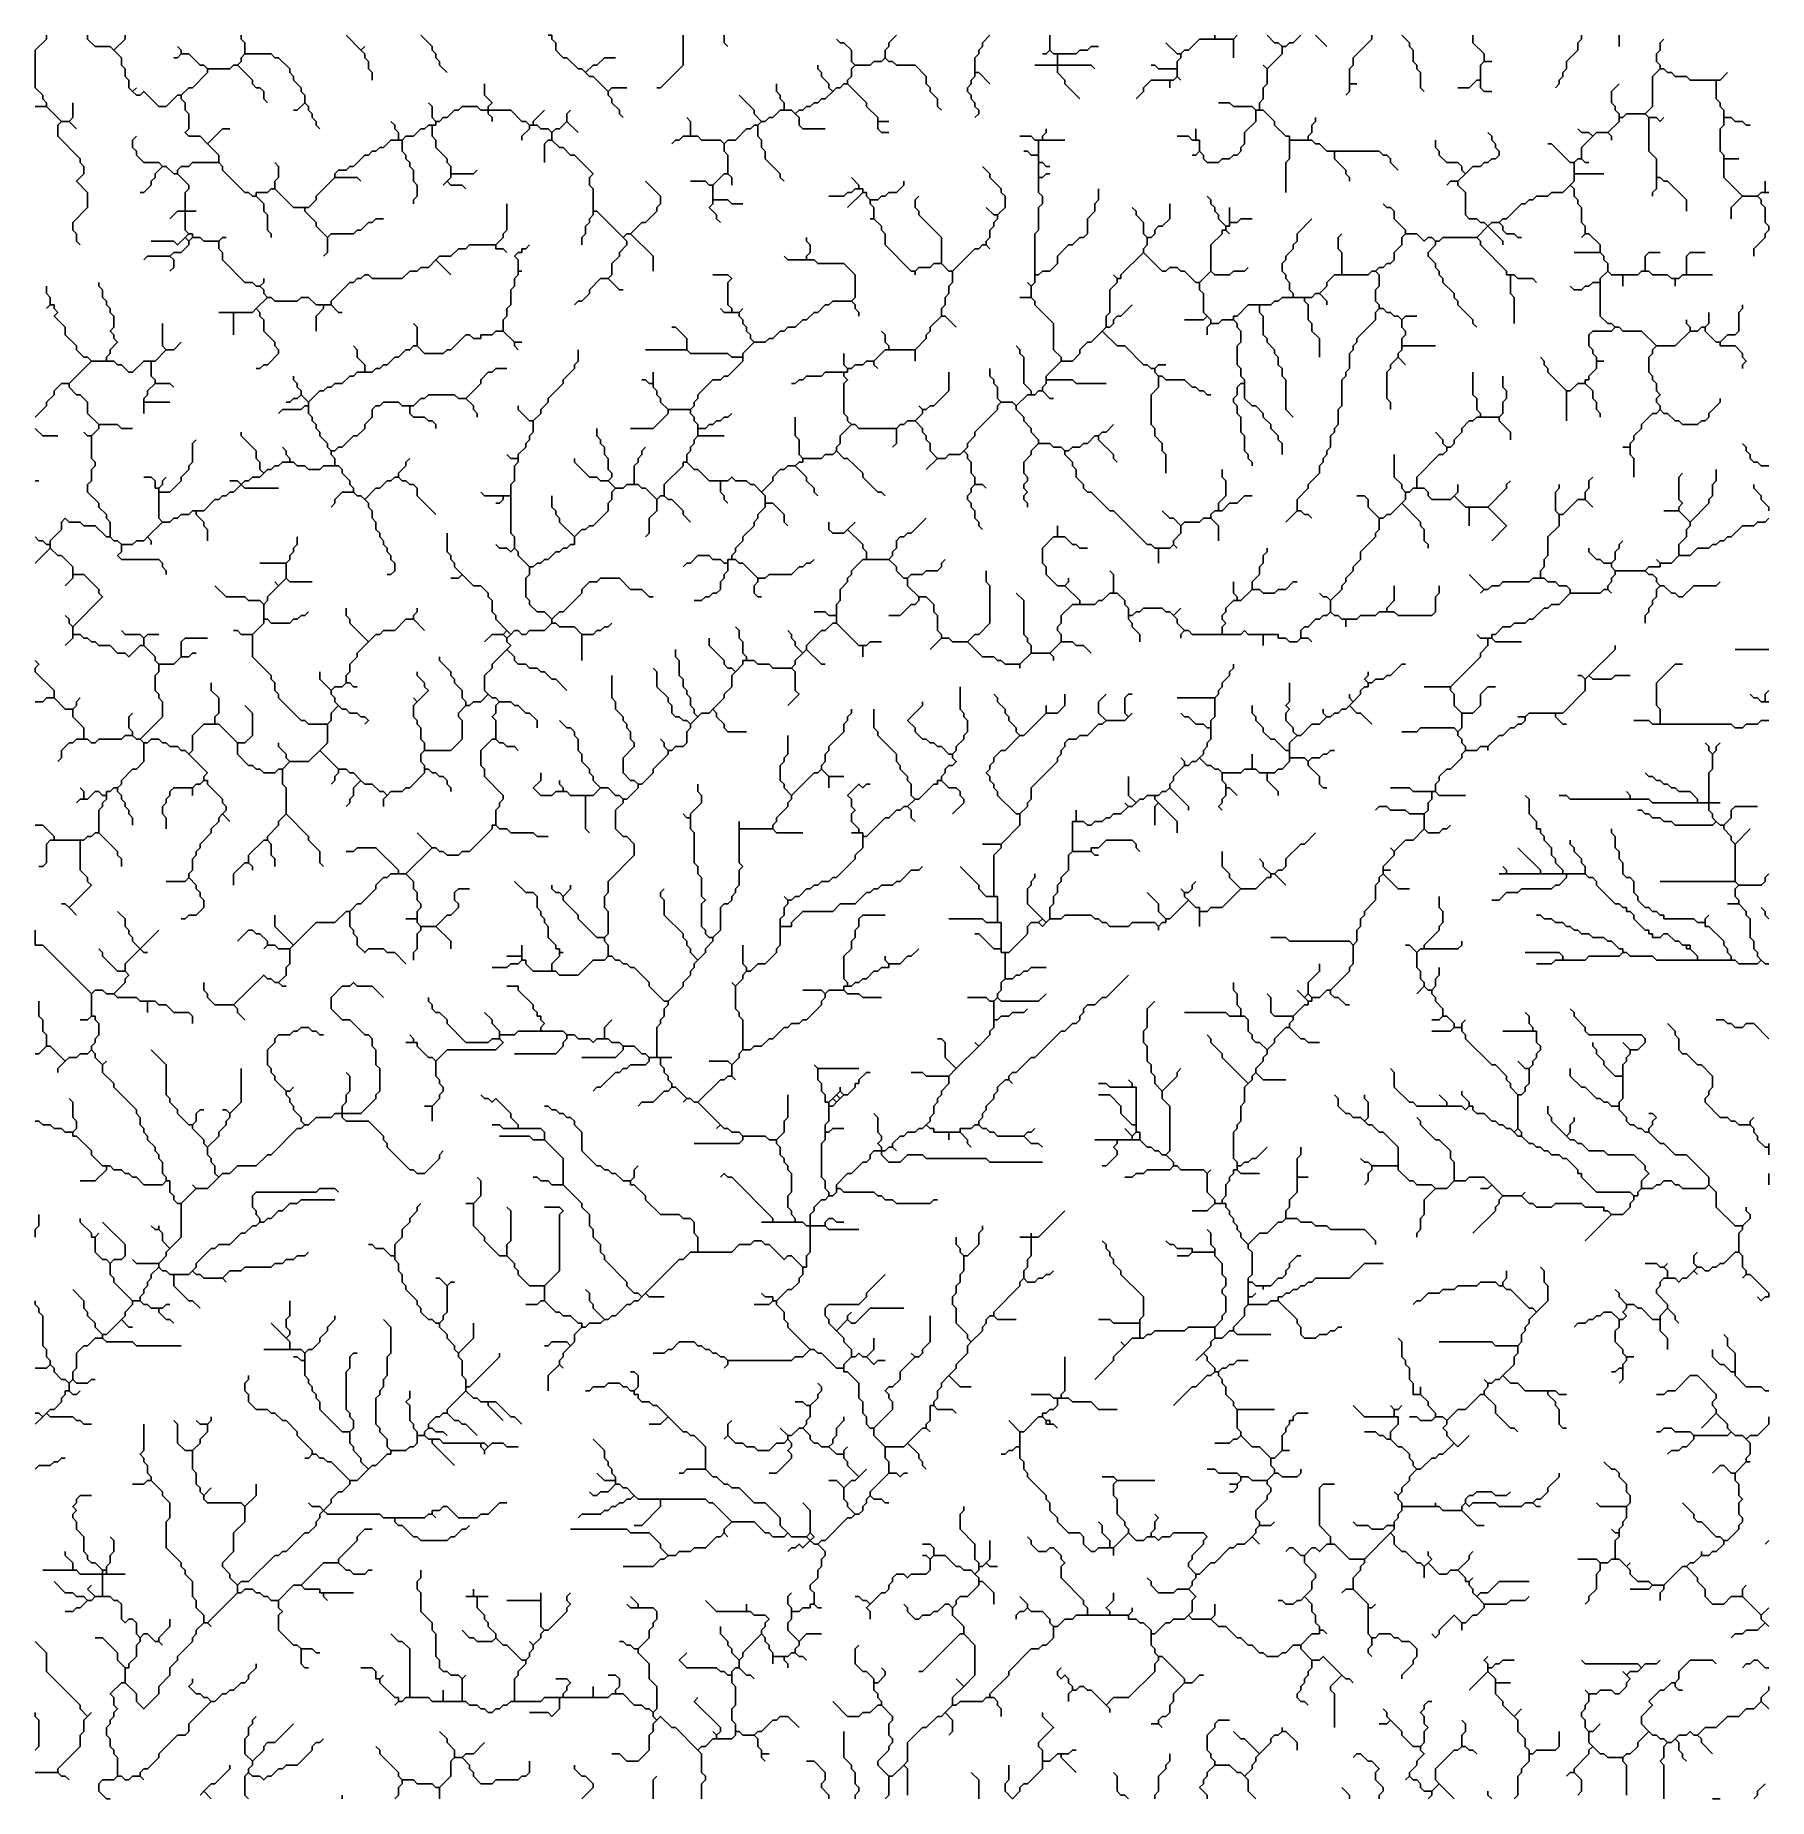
# Model space of a CAD drawing. Header units: inches. Extents: x 450284 to 463844, y 7386033 to 7399827.
import ezdxf

# ---------------------------------------------------------------- set-up
doc = ezdxf.new("R2010")
doc.units = ezdxf.units.IN
doc.header["$MEASUREMENT"] = 0

msp = doc.modelspace()

# ---------------------------------------------------------------- linework, layer by layer
for points in [[(450372, 7399300), (450343, 7399330), (450343, 7399359), (450284, 7399417), (450284, 7399710), (450372, 7399798), (450372, 7399827)], [(450899, 7399710), (450870, 7399740), (450753, 7399740), (450694, 7399798), (450694, 7399827)], [(450899, 7399710), (450987, 7399798), (450987, 7399827)], [(451924, 7399710), (451924, 7399769), (451895, 7399798), (451895, 7399827)], [(452832, 7399710), (452715, 7399827)], [(453506, 7399535), (453447, 7399593), (453447, 7399622), (453418, 7399652), (453418, 7399681), (453389, 7399710), (453389, 7399740), (453301, 7399827)], [(454326, 7399798), (454326, 7399827), (454296, 7399827)], [(454589, 7399535), (454560, 7399564), (454531, 7399564), (454443, 7399652), (454414, 7399652), (454355, 7399710), (454355, 7399769), (454326, 7399798)], [(455146, 7399417), (455175, 7399417), (455351, 7399593), (455351, 7399827)], [(455702, 7399740), (455673, 7399769), (455673, 7399827)], [(456698, 7399593), (456669, 7399622), (456669, 7399710), (456610, 7399769), (456581, 7399769), (456552, 7399798)], [(456932, 7399652), (456932, 7399710), (456962, 7399740), (456962, 7399769), (457020, 7399827)], [(457635, 7399564), (457635, 7399652), (457664, 7399681), (457664, 7399710), (457694, 7399740), (457694, 7399769), (457752, 7399827)], [(458221, 7399710), (458221, 7399827)], [(459246, 7399681), (459275, 7399710), (459305, 7399710), (459392, 7399798), (459480, 7399798)], [(459510, 7399798), (459480, 7399798)], [(459510, 7399798), (459510, 7399827)], [(459539, 7399798), (459510, 7399798)], [(459627, 7399798), (459539, 7399798)], [(459656, 7399798), (459627, 7399798)], [(459656, 7399798), (459685, 7399827)], [(459656, 7399769), (459656, 7399798)], [(460037, 7399740), (460007, 7399769), (459978, 7399769), (459920, 7399827)], [(460066, 7399740), (460095, 7399769), (460125, 7399769), (460183, 7399827)], [(460388, 7399740), (460300, 7399827)], [(460564, 7399476), (460564, 7399564), (460593, 7399593), (460593, 7399652), (460740, 7399798), (460740, 7399827)], [(461150, 7399388), (461120, 7399417), (461120, 7399535), (461091, 7399564), (461091, 7399593), (461062, 7399622), (461062, 7399710), (461033, 7399740), (461033, 7399769), (460974, 7399827)], [(461618, 7399652), (461618, 7399681), (461530, 7399769), (461530, 7399827)], [(462175, 7399417), (462204, 7399447), (462204, 7399476), (462233, 7399505), (462233, 7399535), (462263, 7399564), (462263, 7399622), (462350, 7399710), (462350, 7399769), (462380, 7399798), (462380, 7399827)], [(462673, 7399740), (462673, 7399827)], [(462995, 7399593), (462965, 7399622), (462965, 7399681), (462995, 7399710), (462995, 7399769), (463024, 7399798)], [(451046, 7399388), (451016, 7399417), (451016, 7399476), (450987, 7399505), (450987, 7399564), (450958, 7399593), (450958, 7399652), (450899, 7399710)], [(451368, 7399652), (451397, 7399652), (451426, 7399681)], [(451426, 7399710), (451397, 7399740)], [(451426, 7399681), (451426, 7399710)], [(451456, 7399681), (451426, 7399681)], [(451631, 7399564), (451602, 7399593), (451573, 7399593), (451485, 7399681), (451456, 7399681)], [(451866, 7399593), (451895, 7399622), (451895, 7399652), (451924, 7399681)], [(451924, 7399681), (451924, 7399710)], [(451953, 7399681), (451924, 7399681)], [(452393, 7399300), (452393, 7399359), (452364, 7399388), (452364, 7399417), (452305, 7399476), (452305, 7399505), (452276, 7399535), (452276, 7399564), (452188, 7399652), (452159, 7399652), (452129, 7399681), (451953, 7399681)], [(452832, 7399710), (452861, 7399740)], [(452920, 7399476), (452920, 7399535), (452891, 7399564), (452891, 7399622), (452861, 7399652), (452861, 7399681), (452832, 7399710)], [(458162, 7399681), (458192, 7399681), (458221, 7399710)], [(458250, 7399681), (458221, 7399710)], [(458280, 7399681), (458250, 7399681)], [(458309, 7399681), (458280, 7399681)], [(458280, 7399652), (458280, 7399681)], [(458309, 7399681), (458426, 7399681), (458455, 7399710), (458514, 7399710), (458543, 7399740), (458602, 7399740)], [(459217, 7399681), (459129, 7399769)], [(459246, 7399681), (459217, 7399681)], [(459246, 7399652), (459246, 7399681)], [(459656, 7399652), (459656, 7399769)], [(459920, 7399564), (460037, 7399681), (460037, 7399710)], [(460066, 7399740), (460037, 7399740)], [(460037, 7399710), (460037, 7399740)], [(451426, 7399359), (451485, 7399417), (451514, 7399417), (451631, 7399535)], [(451661, 7399564), (451631, 7399564)], [(451631, 7399535), (451631, 7399564)], [(451661, 7399564), (451807, 7399564), (451836, 7399593), (451866, 7399593)], [(452100, 7399300), (452071, 7399330), (452071, 7399388), (452041, 7399417), (452012, 7399417), (451983, 7399447), (451983, 7399476), (451866, 7399593)], [(454589, 7399535), (454648, 7399593), (454677, 7399593), (454736, 7399652), (454824, 7399652)], [(454765, 7399388), (454648, 7399505), (454619, 7399505), (454589, 7399535)], [(456522, 7399388), (456493, 7399417), (456493, 7399447), (456434, 7399505), (456434, 7399535), (456405, 7399564), (456405, 7399593)], [(456639, 7399476), (456669, 7399505), (456669, 7399564), (456698, 7399593)], [(456698, 7399593), (456815, 7399593), (456844, 7399622), (456903, 7399622), (456932, 7399652)], [(457372, 7399242), (457342, 7399271), (457342, 7399330), (457284, 7399388), (457284, 7399417), (457254, 7399447), (457254, 7399505), (457167, 7399593), (457020, 7399593), (456991, 7399622), (456962, 7399622), (456932, 7399652)], [(457635, 7399535), (457635, 7399564)], [(457664, 7399535), (457635, 7399535)], [(457635, 7399505), (457635, 7399535)], [(457752, 7399447), (457664, 7399535)], [(458250, 7399593), (458104, 7399593)], [(458280, 7399593), (458250, 7399593)], [(458280, 7399622), (458280, 7399652)], [(458280, 7399593), (458280, 7399622)], [(458309, 7399593), (458280, 7399593)], [(458280, 7399564), (458280, 7399593)], [(458455, 7399330), (458338, 7399447), (458338, 7399476), (458280, 7399535), (458280, 7399564)], [(458572, 7399564), (458543, 7399593), (458309, 7399593)], [(459187, 7399564), (459070, 7399564), (459041, 7399593), (459012, 7399593)], [(459217, 7399564), (459187, 7399564)], [(459217, 7399593), (459217, 7399622), (459246, 7399652)], [(459217, 7399564), (459217, 7399593)], [(459217, 7399535), (459217, 7399564)], [(459217, 7399505), (459217, 7399535)], [(459861, 7399271), (459861, 7399300), (459890, 7399330), (459890, 7399417), (459920, 7399447), (459920, 7399564)], [(459920, 7399564), (459890, 7399593)], [(461589, 7399505), (461589, 7399593), (461618, 7399622)], [(461618, 7399622), (461618, 7399652)], [(461648, 7399622), (461618, 7399622)], [(461677, 7399622), (461648, 7399622)], [(462878, 7399212), (462936, 7399271), (462936, 7399505), (462995, 7399564)], [(462995, 7399564), (462995, 7399593)], [(463024, 7399564), (462995, 7399564)], [(463405, 7399476), (463229, 7399476), (463200, 7399505), (463112, 7399505), (463083, 7399535), (463053, 7399535), (463024, 7399564)], [(463463, 7399476), (463522, 7399535)], [(451046, 7399388), (451075, 7399417)], [(451046, 7399388), (451075, 7399359), (451104, 7399359), (451133, 7399388), (451251, 7399271), (451309, 7399271), (451397, 7399359)], [(453828, 7399271), (453857, 7399300), (453799, 7399359), (453799, 7399447)], [(454765, 7399388), (454794, 7399417), (454911, 7399417)], [(454882, 7399183), (454853, 7399212), (454853, 7399242), (454794, 7399300), (454794, 7399330), (454765, 7399359), (454765, 7399388)], [(456142, 7399271), (456142, 7399300), (456112, 7399330), (456112, 7399359), (456083, 7399388), (456083, 7399447)], [(456229, 7399212), (456259, 7399242), (456288, 7399242), (456317, 7399271), (456347, 7399271), (456376, 7399300), (456405, 7399300), (456434, 7399330), (456464, 7399330), (456522, 7399388)], [(456522, 7399388), (456552, 7399417), (456581, 7399417), (456610, 7399447)], [(456639, 7399447), (456610, 7399447)], [(456639, 7399447), (456639, 7399476)], [(456874, 7399183), (456786, 7399271), (456786, 7399300), (456639, 7399447)], [(457635, 7399183), (457664, 7399212), (457664, 7399242), (457635, 7399271), (457635, 7399300), (457606, 7399330), (457606, 7399359), (457577, 7399388), (457577, 7399417), (457606, 7399447), (457606, 7399476), (457635, 7399505)], [(458895, 7399330), (458953, 7399388), (458953, 7399417), (459012, 7399476), (459129, 7399476)], [(459158, 7399476), (459129, 7399476)], [(459187, 7399476), (459158, 7399476)], [(459158, 7399447), (459158, 7399476)], [(459158, 7399417), (459158, 7399447)], [(459187, 7399476), (459217, 7399505)], [(459246, 7399476), (459217, 7399505)], [(460535, 7399359), (460564, 7399388), (460564, 7399417)], [(460564, 7399447), (460564, 7399476)], [(460593, 7399447), (460564, 7399447)], [(460564, 7399417), (460564, 7399447)], [(460622, 7399447), (460593, 7399447)], [(461413, 7399417), (461501, 7399417), (461560, 7399476)], [(461589, 7399476), (461560, 7399476)], [(461589, 7399476), (461589, 7399505)], [(461589, 7399447), (461589, 7399476)], [(461677, 7399388), (461618, 7399388), (461589, 7399417), (461589, 7399447)], [(462673, 7399212), (462643, 7399242), (462643, 7399271), (462614, 7399300), (462614, 7399388), (462673, 7399447)], [(463434, 7399476), (463405, 7399476)], [(463463, 7399476), (463434, 7399476)], [(463434, 7399447), (463434, 7399476)], [(463493, 7399212), (463493, 7399242), (463463, 7399271), (463463, 7399300), (463434, 7399330), (463434, 7399447)], [(450343, 7399271), (450284, 7399271)], [(450372, 7399271), (450343, 7399271)], [(450372, 7399271), (450372, 7399300)], [(450489, 7399154), (450372, 7399271)], [(450548, 7399154), (450577, 7399183), (450577, 7399300)], [(451426, 7399359), (451397, 7399359)], [(451426, 7399330), (451426, 7399359)], [(451631, 7398978), (451573, 7399037), (451485, 7399037), (451456, 7399066), (451485, 7399095), (451485, 7399212), (451456, 7399242), (451456, 7399300), (451426, 7399330)], [(452305, 7399242), (452334, 7399242), (452393, 7399300)], [(452510, 7399095), (452481, 7399125), (452481, 7399154), (452451, 7399183), (452451, 7399212), (452422, 7399242), (452422, 7399271), (452393, 7399300)], [(453418, 7399154), (453389, 7399183), (453389, 7399271), (453359, 7399300)], [(453447, 7399154), (453476, 7399183), (453506, 7399183), (453564, 7399242), (453594, 7399242), (453623, 7399271), (453740, 7399271), (453769, 7399242), (453799, 7399242)], [(453828, 7399242), (453828, 7399271)], [(455966, 7399154), (455907, 7399212), (455907, 7399242), (455790, 7399359)], [(456142, 7399242), (456142, 7399271)], [(459832, 7399242), (459802, 7399271), (459656, 7399271), (459627, 7399300), (459539, 7399300)], [(459861, 7399242), (459861, 7399271)], [(450636, 7398187), (450606, 7398217), (450606, 7398275), (450577, 7398304), (450577, 7398363), (450694, 7398480), (450694, 7398597), (450606, 7398685), (450665, 7398744), (450665, 7398802), (450636, 7398832), (450636, 7398861), (450460, 7399037), (450460, 7399125), (450489, 7399154)], [(450548, 7399154), (450489, 7399154)], [(450606, 7399095), (450548, 7399154)], [(453125, 7399037), (453125, 7399066), (453096, 7399095), (453096, 7399125), (453066, 7399154)], [(453154, 7399007), (453184, 7399037), (453242, 7399037), (453301, 7399095), (453330, 7399095), (453359, 7399125)], [(453389, 7399125), (453359, 7399125)], [(453418, 7399125), (453389, 7399125)], [(453389, 7399095), (453389, 7399125)], [(453447, 7399154), (453418, 7399154)], [(453418, 7399125), (453418, 7399154)], [(453828, 7399242), (453799, 7399242)], [(453857, 7399242), (453828, 7399242)], [(453828, 7399212), (453828, 7399242)], [(453857, 7399154), (453857, 7399183), (453828, 7399212)], [(454150, 7399125), (454121, 7399154), (454091, 7399154), (454004, 7399242), (453857, 7399242)], [(454179, 7399125), (454150, 7399125)], [(454150, 7399095), (454150, 7399125)], [(454179, 7399154), (454267, 7399242)], [(454179, 7399125), (454179, 7399154)], [(454209, 7399125), (454179, 7399125)], [(454326, 7399066), (454296, 7399095), (454238, 7399095), (454209, 7399125)], [(454326, 7399066), (454355, 7399095), (454384, 7399095), (454443, 7399154)], [(454443, 7399154), (454443, 7399212), (454472, 7399242)], [(454531, 7399066), (454443, 7399154)], [(455409, 7399066), (455409, 7399154), (455380, 7399183)], [(455673, 7398978), (455702, 7399007), (455761, 7399007), (455849, 7399095), (455878, 7399095), (455907, 7399125)], [(455937, 7399125), (455907, 7399125)], [(455937, 7399125), (455966, 7399154)], [(455937, 7399095), (455937, 7399125)], [(455966, 7399154), (455995, 7399154), (456024, 7399183), (456054, 7399183), (456112, 7399242)], [(456142, 7399242), (456112, 7399242)], [(456171, 7399242), (456142, 7399242)], [(456229, 7399212), (456200, 7399242), (456171, 7399242)], [(456464, 7399095), (456288, 7399095), (456259, 7399125), (456259, 7399183), (456229, 7399212)], [(456874, 7399154), (456874, 7399183)], [(456903, 7399154), (456874, 7399154)], [(456874, 7399125), (456874, 7399154)], [(456962, 7399066), (456903, 7399066), (456874, 7399095), (456874, 7399125)], [(456962, 7399154), (456903, 7399154)], [(459392, 7398920), (459422, 7398890), (459422, 7398861), (459451, 7398832), (459539, 7398832), (459568, 7398861), (459627, 7398861), (459656, 7398890), (459685, 7398890), (459715, 7398920), (459715, 7398949), (459744, 7398978), (459744, 7399066), (459832, 7399154), (459832, 7399212)], [(459861, 7399242), (459832, 7399242)], [(459832, 7399212), (459832, 7399242)], [(459890, 7399242), (459861, 7399242)], [(460066, 7399037), (459978, 7399125), (459978, 7399154), (459890, 7399242)], [(460242, 7399037), (460271, 7399066), (460271, 7399125), (460300, 7399154), (460300, 7399183)], [(462585, 7399066), (462673, 7399154)], [(462673, 7399183), (462673, 7399212)], [(462702, 7399183), (462673, 7399183)], [(462673, 7399154), (462673, 7399183)], [(462702, 7399183), (462731, 7399212), (462878, 7399212)], [(462907, 7399183), (462878, 7399212)], [(462936, 7399183), (462907, 7399183)], [(462907, 7399154), (462907, 7399183)], [(462965, 7398744), (462965, 7398861), (462907, 7398920), (462907, 7399154)], [(462936, 7399183), (462965, 7399183), (462995, 7399154), (463024, 7399183)], [(463493, 7398890), (463463, 7398920), (463463, 7399095), (463493, 7399125), (463493, 7399154)], [(463493, 7399183), (463493, 7399212)], [(463522, 7399183), (463493, 7399183)], [(463493, 7399154), (463493, 7399183)], [(463698, 7399125), (463668, 7399125), (463639, 7399154), (463581, 7399154), (463551, 7399183), (463522, 7399183)], [(451280, 7398802), (451251, 7398832), (451133, 7398832), (451075, 7398890), (451075, 7398920), (451046, 7398949), (451046, 7399007), (451075, 7399037)], [(451631, 7398978), (451748, 7399095), (451807, 7399095)], [(451719, 7398861), (451719, 7398890), (451631, 7398978)], [(452627, 7398744), (452656, 7398773), (452715, 7398773), (452744, 7398802), (452774, 7398802), (452861, 7398890), (452891, 7398890), (452920, 7398920), (452949, 7398920), (452979, 7398949), (453008, 7398949), (453066, 7399007), (453096, 7399007)], [(453125, 7399007), (453096, 7399007)], [(453125, 7399007), (453125, 7399037)], [(453154, 7399007), (453125, 7399007)], [(453154, 7398978), (453154, 7399007)], [(453242, 7398510), (453242, 7398539), (453271, 7398568), (453271, 7398656), (453242, 7398685), (453242, 7398773), (453213, 7398802), (453213, 7398832), (453184, 7398861), (453184, 7398890), (453154, 7398920), (453154, 7398978)], [(453535, 7398773), (453535, 7398802), (453506, 7398832), (453506, 7398861), (453418, 7398949), (453418, 7399007), (453389, 7399037), (453389, 7399095)], [(454091, 7399007), (454091, 7399037), (454150, 7399095)], [(454267, 7398832), (454267, 7398978), (454296, 7399007)], [(454326, 7399007), (454296, 7399007)], [(454326, 7399037), (454326, 7399066)], [(454326, 7399007), (454326, 7399037)], [(454648, 7398480), (454648, 7398627), (454619, 7398656), (454619, 7398715), (454648, 7398744), (454501, 7398890), (454472, 7398890), (454414, 7398949), (454384, 7398949), (454326, 7399007)], [(455263, 7398978), (455292, 7399007), (455322, 7399007), (455351, 7399037), (455380, 7399037)], [(455409, 7399037), (455380, 7399037)], [(455409, 7399037), (455409, 7399066)], [(455439, 7399037), (455409, 7399037)], [(455673, 7398978), (455644, 7399007), (455497, 7399007), (455468, 7399037), (455439, 7399037)], [(455702, 7398773), (455702, 7398890), (455673, 7398920), (455673, 7398978)], [(456142, 7398685), (456112, 7398715), (456112, 7398744), (455995, 7398861), (455995, 7398920), (455966, 7398949), (455966, 7399007), (455937, 7399037), (455937, 7399095)], [(458104, 7399007), (458075, 7399037), (457987, 7399037)], [(458133, 7399007), (458104, 7399007)], [(458162, 7399007), (458133, 7399007)], [(458133, 7398978), (458133, 7399007)], [(458133, 7398920), (458133, 7398978)], [(458162, 7399037), (458192, 7399066), (458192, 7399095)], [(458162, 7399007), (458162, 7399037)], [(458192, 7399007), (458162, 7399007)], [(458338, 7399007), (458192, 7399007)], [(459334, 7399007), (459305, 7399037), (459217, 7399037)], [(459363, 7399007), (459334, 7399007)], [(459363, 7399037), (459363, 7399095)], [(459363, 7399007), (459363, 7399037)], [(459392, 7399007), (459363, 7399007)], [(459392, 7398978), (459392, 7399007)], [(459392, 7398920), (459392, 7398978)], [(460095, 7399037), (460066, 7399037)], [(460066, 7398597), (460066, 7398832), (460095, 7398861), (460095, 7398978)], [(460095, 7399007), (460095, 7399037)], [(460125, 7399007), (460095, 7399007)], [(460095, 7398978), (460095, 7399007)], [(460212, 7399007), (460125, 7399007)], [(460242, 7399007), (460212, 7399007)], [(460242, 7399007), (460242, 7399037)], [(460271, 7399007), (460242, 7399007)], [(460417, 7398920), (460388, 7398920), (460330, 7398978), (460300, 7398978), (460271, 7399007)], [(461472, 7398744), (461443, 7398773), (461443, 7398802), (461413, 7398832), (461325, 7398832), (461267, 7398890), (461267, 7398920), (461238, 7398949), (461238, 7399007)], [(461472, 7398744), (461530, 7398802), (461589, 7398802), (461618, 7398832), (461648, 7398832), (461677, 7398861), (461706, 7398861), (461735, 7398890), (461735, 7398920), (461706, 7398949), (461706, 7398978), (461677, 7399007), (461677, 7399037), (461648, 7399066)], [(462292, 7398832), (462145, 7398978), (462116, 7398978)], [(462468, 7399037), (462438, 7399066), (462380, 7399066), (462350, 7399095)], [(462380, 7398890), (462380, 7398949), (462468, 7399037)], [(462468, 7399037), (462497, 7399066), (462585, 7399066)], [(462614, 7399007), (462614, 7399037), (462585, 7399066)], [(451397, 7398773), (451426, 7398802), (451485, 7398802), (451514, 7398832), (451690, 7398832)], [(451719, 7398832), (451690, 7398832)], [(451719, 7398832), (451719, 7398861)], [(451983, 7398568), (451953, 7398597), (451924, 7398597), (451748, 7398773), (451748, 7398802), (451719, 7398832)], [(452159, 7398656), (452159, 7398685), (452188, 7398715), (452188, 7398802), (452159, 7398832)], [(458104, 7398890), (458075, 7398890), (458045, 7398920), (458016, 7398920)], [(458133, 7398890), (458104, 7398890)], [(458133, 7398890), (458133, 7398920)], [(458133, 7398861), (458133, 7398890)], [(458133, 7398832), (458133, 7398861)], [(458162, 7398832), (458133, 7398832)], [(458133, 7398802), (458133, 7398832)], [(458221, 7398802), (458192, 7398802), (458162, 7398832)], [(459334, 7398890), (459363, 7398890), (459392, 7398920)], [(460447, 7398920), (460417, 7398920)], [(460476, 7398920), (460447, 7398920)], [(460447, 7398890), (460447, 7398920)], [(460564, 7398685), (460564, 7398715), (460535, 7398744), (460535, 7398773), (460447, 7398861), (460447, 7398890)], [(460945, 7398773), (460886, 7398832), (460886, 7398861), (460857, 7398890), (460828, 7398890), (460798, 7398920), (460476, 7398920)], [(462321, 7398832), (462292, 7398832)], [(462321, 7398832), (462350, 7398861)], [(462321, 7398802), (462321, 7398832)], [(462380, 7398861), (462350, 7398861)], [(462380, 7398861), (462380, 7398890)], [(462438, 7398832), (462409, 7398832), (462380, 7398861)], [(463493, 7398861), (463493, 7398890)], [(463522, 7398861), (463493, 7398861)], [(463493, 7398832), (463493, 7398861)], [(463639, 7398568), (463493, 7398715), (463493, 7398832)], [(463610, 7398861), (463522, 7398861)], [(451104, 7398597), (451133, 7398597), (451192, 7398656), (451192, 7398685), (451221, 7398715), (451221, 7398744), (451280, 7398802)], [(451368, 7398744), (451309, 7398802), (451280, 7398802)], [(451397, 7398744), (451368, 7398744)], [(451397, 7398744), (451397, 7398773)], [(451456, 7398480), (451456, 7398597), (451485, 7398627), (451485, 7398656), (451397, 7398744)], [(452422, 7398480), (452481, 7398539), (452481, 7398568), (452627, 7398715)], [(452627, 7398715), (452627, 7398744)], [(452656, 7398715), (452627, 7398715)], [(452832, 7398685), (452803, 7398715), (452656, 7398715)], [(453506, 7398685), (453535, 7398715)], [(453535, 7398744), (453535, 7398773)], [(453564, 7398744), (453535, 7398744)], [(453535, 7398715), (453535, 7398744)], [(453564, 7398744), (453711, 7398744), (453740, 7398773)], [(455585, 7398656), (455673, 7398744)], [(455702, 7398744), (455673, 7398744)], [(455702, 7398744), (455702, 7398773)], [(455732, 7398656), (455732, 7398715), (455702, 7398744)], [(456727, 7398656), (456669, 7398715)], [(457811, 7398422), (457870, 7398480), (457870, 7398568), (457840, 7398597), (457840, 7398627), (457752, 7398715), (457752, 7398744), (457694, 7398802)], [(458133, 7398744), (458133, 7398802)], [(458133, 7398715), (458133, 7398744)], [(458162, 7398715), (458133, 7398715)], [(458133, 7398685), (458133, 7398715)], [(458162, 7398715), (458192, 7398744), (458221, 7398744)], [(461413, 7398685), (461472, 7398744)], [(462292, 7398656), (462321, 7398685), (462321, 7398715)], [(462321, 7398773), (462321, 7398802)], [(462321, 7398744), (462321, 7398773)], [(462350, 7398744), (462321, 7398744)], [(462321, 7398715), (462321, 7398744)], [(462555, 7398744), (462350, 7398744)], [(462965, 7398715), (462965, 7398744)], [(462995, 7398715), (462965, 7398715)], [(462965, 7398685), (462965, 7398715)], [(463200, 7398451), (463200, 7398539), (463053, 7398685), (463024, 7398685), (462995, 7398715)], [(452012, 7398568), (451983, 7398568)], [(452041, 7398597), (452012, 7398597)], [(452012, 7398568), (452012, 7398597)], [(452129, 7398246), (452129, 7398275), (452100, 7398304), (452100, 7398422), (452071, 7398451), (452071, 7398510), (452012, 7398568)], [(452041, 7398597), (452100, 7398597), (452129, 7398627)], [(452159, 7398627), (452129, 7398627)], [(452159, 7398627), (452159, 7398656)], [(452364, 7398480), (452305, 7398480), (452159, 7398627)], [(453476, 7398656), (453506, 7398685)], [(453652, 7398627), (453623, 7398656), (453535, 7398656), (453506, 7398685)], [(454941, 7398275), (455029, 7398363), (455058, 7398363), (455146, 7398451), (455146, 7398480), (455175, 7398510), (455175, 7398568), (455058, 7398685)], [(455556, 7398656), (455527, 7398685), (455409, 7398685)], [(455585, 7398656), (455556, 7398656)], [(455585, 7398627), (455585, 7398656)], [(455585, 7398568), (455585, 7398627)], [(455585, 7398539), (455585, 7398568)], [(456493, 7398568), (456610, 7398568), (456639, 7398597), (456669, 7398597), (456698, 7398627)], [(456639, 7398480), (456757, 7398597)], [(456727, 7398627), (456698, 7398627)], [(456727, 7398627), (456727, 7398656)], [(456757, 7398627), (456727, 7398627)], [(456757, 7398597), (456757, 7398627)], [(456786, 7398597), (456757, 7398597)], [(456786, 7398568), (456786, 7398597)], [(456815, 7398539), (456786, 7398568)], [(456844, 7398539), (456874, 7398539), (456903, 7398568), (456932, 7398568), (456962, 7398597), (457020, 7398597), (457079, 7398656), (457079, 7398685)], [(457372, 7398070), (457372, 7398246), (457196, 7398422), (457196, 7398451), (457167, 7398480), (457167, 7398539), (457196, 7398568)], [(458104, 7397982), (458104, 7398275), (458133, 7398304), (458133, 7398480), (458162, 7398510), (458162, 7398568), (458133, 7398597), (458133, 7398685)], [(458133, 7397953), (458162, 7397982), (458221, 7397982), (458280, 7398041), (458280, 7398099), (458367, 7398187), (458397, 7398187), (458455, 7398246), (458485, 7398246), (458514, 7398275), (458514, 7398392), (458572, 7398451), (458572, 7398510), (458602, 7398539), (458602, 7398627)], [(459597, 7398334), (459539, 7398392), (459539, 7398422), (459510, 7398451), (459510, 7398480), (459480, 7398510), (459480, 7398539), (459451, 7398568)], [(461325, 7398656), (461355, 7398685), (461384, 7398685)], [(461413, 7398685), (461384, 7398685)], [(461413, 7398656), (461413, 7398685)], [(461648, 7398334), (461618, 7398363), (461589, 7398363), (461560, 7398392), (461501, 7398392), (461472, 7398422), (461472, 7398597), (461413, 7398656)], [(461735, 7398363), (461765, 7398392), (461794, 7398392), (461911, 7398510), (461940, 7398510), (461970, 7398539), (461999, 7398539), (462028, 7398568), (462116, 7398568), (462145, 7398597), (462233, 7398597), (462292, 7398656)], [(462409, 7398304), (462409, 7398334), (462380, 7398363), (462380, 7398480), (462350, 7398510), (462350, 7398539), (462321, 7398568), (462321, 7398627), (462292, 7398656)], [(462936, 7398568), (462936, 7398597), (462965, 7398627), (462965, 7398685)], [(463551, 7398392), (463551, 7398480), (463639, 7398568)], [(463756, 7398568), (463639, 7398568)], [(463727, 7398099), (463727, 7398158), (463815, 7398246), (463815, 7398275), (463844, 7398304), (463844, 7398334), (463815, 7398363), (463815, 7398480), (463786, 7398510), (463786, 7398539), (463756, 7398568)], [(463756, 7398568), (463786, 7398597)], [(463815, 7398597), (463786, 7398597)], [(463815, 7398627), (463815, 7398685)], [(463815, 7398597), (463815, 7398627)], [(463844, 7398597), (463815, 7398597)], [(451338, 7398392), (451397, 7398451), (451426, 7398451)], [(451456, 7398451), (451426, 7398451)], [(451456, 7398451), (451456, 7398480)], [(451485, 7398451), (451456, 7398451)], [(451456, 7398422), (451456, 7398451)], [(451485, 7398275), (451456, 7398304), (451456, 7398422)], [(451543, 7398451), (451485, 7398451)], [(452393, 7398480), (452364, 7398480)], [(452422, 7398480), (452393, 7398480)], [(452393, 7398451), (452393, 7398480)], [(452569, 7398246), (452481, 7398334), (452481, 7398363), (452393, 7398451)], [(453886, 7398187), (453945, 7398246), (453945, 7398275), (453974, 7398304), (453974, 7398510)], [(454560, 7398187), (454560, 7398246), (454589, 7398275), (454589, 7398334), (454619, 7398363), (454619, 7398392), (454648, 7398422)], [(454648, 7398451), (454648, 7398480)], [(454677, 7398451), (454648, 7398451)], [(454648, 7398422), (454648, 7398451)], [(454882, 7398246), (454677, 7398451)], [(455644, 7398363), (455614, 7398392), (455614, 7398422), (455556, 7398480), (455585, 7398510)], [(455614, 7398539), (455585, 7398539)], [(455585, 7398510), (455585, 7398539)], [(455819, 7398510), (455732, 7398510), (455702, 7398539), (455614, 7398539)], [(456844, 7398539), (456815, 7398539)], [(456815, 7398510), (456815, 7398539)], [(456844, 7398422), (456844, 7398480), (456815, 7398510)], [(456844, 7398392), (456844, 7398422)], [(457782, 7398422), (457723, 7398480)], [(457811, 7398422), (457782, 7398422)], [(457811, 7398392), (457811, 7398422)], [(458982, 7398246), (458953, 7398275), (458953, 7398363), (458895, 7398422), (458895, 7398451), (458865, 7398480)], [(459012, 7398246), (459041, 7398275), (459041, 7398304), (459070, 7398334), (459100, 7398334), (459158, 7398392), (459158, 7398510)], [(459627, 7398392), (459627, 7398480)], [(461003, 7398304), (460915, 7398392), (460915, 7398451), (460886, 7398480), (460857, 7398480), (460828, 7398510)], [(452569, 7398246), (452598, 7398275), (452774, 7398275), (452803, 7398304), (452832, 7398304), (452891, 7398363), (452920, 7398363), (452949, 7398392), (453008, 7398392)], [(456844, 7398392), (456815, 7398392)], [(457137, 7397982), (456932, 7398187), (456932, 7398275), (456903, 7398304), (456903, 7398334), (456844, 7398392)], [(457723, 7398217), (457752, 7398246), (457752, 7398304), (457782, 7398334), (457782, 7398363), (457811, 7398392)], [(459597, 7398304), (459568, 7398304)], [(459568, 7398275), (459568, 7398304)], [(459627, 7398334), (459597, 7398334)], [(459597, 7398304), (459597, 7398334)], [(459627, 7398275), (459597, 7398304)], [(459627, 7398363), (459627, 7398392)], [(459656, 7398363), (459627, 7398363)], [(459627, 7398334), (459627, 7398363)], [(459656, 7398363), (459685, 7398363), (459715, 7398392), (459802, 7398392)], [(460125, 7397807), (460095, 7397836), (460095, 7397894), (460066, 7397924), (460066, 7397953), (460037, 7397982), (460037, 7398041), (460066, 7398070), (460066, 7398099), (460125, 7398158), (460125, 7398187), (460154, 7398217), (460154, 7398275), (460271, 7398392)], [(461003, 7398275), (461003, 7398304)], [(461560, 7398246), (461648, 7398334)], [(461648, 7398334), (461677, 7398363), (461735, 7398363)], [(461765, 7398187), (461765, 7398217), (461648, 7398334)], [(461911, 7398246), (461882, 7398246), (461853, 7398275), (461794, 7398275), (461765, 7398304), (461765, 7398334), (461735, 7398363)], [(462409, 7398275), (462409, 7398304)], [(451192, 7398217), (451368, 7398217), (451397, 7398187), (451456, 7398246)], [(451338, 7398099), (451368, 7398129), (451426, 7398129), (451485, 7398187), (451485, 7398217)], [(451456, 7398246), (451485, 7398275)], [(451485, 7398217), (451456, 7398246)], [(451514, 7398275), (451485, 7398275)], [(451485, 7398217), (451514, 7398246)], [(451514, 7398246), (451514, 7398275)], [(451543, 7398246), (451514, 7398246)], [(451690, 7398217), (451602, 7398217), (451573, 7398246), (451543, 7398246)], [(451719, 7398217), (451690, 7398217)], [(451719, 7398217), (451748, 7398246), (451778, 7398246)], [(451719, 7398187), (451719, 7398217)], [(452041, 7397865), (452012, 7397865), (451983, 7397894), (451924, 7397894), (451748, 7398070), (451748, 7398129), (451719, 7398158), (451719, 7398187)], [(452539, 7398099), (452569, 7398129), (452569, 7398246)], [(453418, 7398070), (453447, 7398099), (453535, 7398099), (453594, 7398158), (453652, 7398158), (453681, 7398187), (453857, 7398187)], [(453886, 7398187), (453857, 7398187)], [(453886, 7398158), (453886, 7398187)], [(453916, 7398158), (453886, 7398158)], [(453974, 7398129), (453945, 7398158), (453916, 7398158)], [(454121, 7398158), (454091, 7398158)], [(454091, 7398129), (454091, 7398158)], [(454121, 7398158), (454150, 7398187)], [(454765, 7397924), (454794, 7397953), (454794, 7398041), (454853, 7398099), (454853, 7398129), (454911, 7398187), (454911, 7398217), (454882, 7398246)], [(454882, 7398246), (454911, 7398275), (454941, 7398275)], [(455117, 7397982), (455117, 7398099), (454941, 7398275)], [(456317, 7398099), (456347, 7398129), (456347, 7398187), (456317, 7398217), (456317, 7398246)], [(457459, 7397982), (457635, 7398158), (457664, 7398158), (457694, 7398187)], [(457723, 7398187), (457694, 7398187)], [(457723, 7398187), (457723, 7398217)], [(457752, 7398158), (457723, 7398187)], [(458953, 7398129), (458953, 7398158), (458982, 7398187), (458982, 7398217)], [(459012, 7398246), (458982, 7398246)], [(458982, 7398217), (458982, 7398246)], [(459480, 7397982), (459480, 7398187), (459568, 7398275)], [(460505, 7397982), (460505, 7398129), (460476, 7398158), (460476, 7398246), (460505, 7398275)], [(460769, 7397982), (460798, 7398012), (460828, 7398012), (460857, 7398041), (460886, 7398041), (460915, 7398070), (460915, 7398129), (460974, 7398187), (460974, 7398246), (461003, 7398275)], [(461033, 7398275), (461003, 7398275)], [(461238, 7398217), (461208, 7398246), (461179, 7398246), (461150, 7398217), (461091, 7398275), (461033, 7398275)], [(461560, 7397543), (461530, 7397572), (461530, 7397602), (461413, 7397719), (461413, 7397748), (461384, 7397777), (461384, 7397807), (461296, 7397894), (461296, 7397924), (461267, 7397953), (461267, 7397982), (461238, 7398012), (461238, 7398041), (461179, 7398099), (461179, 7398129), (461238, 7398187)], [(461267, 7398217), (461238, 7398217)], [(461238, 7398187), (461238, 7398217)], [(461267, 7398217), (461296, 7398246), (461560, 7398246)], [(461794, 7397982), (461589, 7398187), (461589, 7398217), (461560, 7398246)], [(462380, 7398246), (462409, 7398275)], [(462438, 7398275), (462409, 7398275)], [(462526, 7398158), (462526, 7398187), (462438, 7398275)], [(462526, 7398129), (462526, 7398158)], [(451133, 7398070), (451163, 7398099), (451338, 7398099)], [(451338, 7397982), (451368, 7398012), (451368, 7398070), (451338, 7398099)], [(452598, 7397748), (452744, 7397894), (452774, 7397894), (452803, 7397924), (452832, 7397924), (452861, 7397953), (452891, 7397953), (452920, 7397924), (453154, 7397924), (453213, 7397982), (453271, 7397982), (453301, 7398012), (453359, 7398012), (453418, 7398070)], [(453535, 7397953), (453418, 7398070)], [(454062, 7398070), (454033, 7398099), (454062, 7398129)], [(454091, 7398129), (454062, 7398129)], [(454062, 7398041), (454062, 7398070)], [(454062, 7398012), (454062, 7398041)], [(454062, 7397982), (454062, 7398012)], [(456288, 7398070), (456171, 7398070), (456142, 7398099)], [(456317, 7398070), (456288, 7398070)], [(456317, 7398070), (456317, 7398099)], [(456347, 7398070), (456317, 7398070)], [(456669, 7397748), (456698, 7397777), (456698, 7397953), (456610, 7398041), (456405, 7398041), (456376, 7398070), (456347, 7398070)], [(457167, 7397982), (457196, 7398012), (457284, 7398012), (457313, 7398041), (457342, 7398041)], [(457372, 7398041), (457342, 7398041)], [(457372, 7398041), (457372, 7398070)], [(457430, 7397982), (457372, 7398041)], [(458777, 7397953), (458953, 7398129)], [(459363, 7397894), (459275, 7397982), (459246, 7397982), (459217, 7398012), (459158, 7398012), (459129, 7397982), (459100, 7397982), (458953, 7398129)], [(459480, 7397982), (459510, 7397953), (459627, 7397953), (459656, 7397982), (459744, 7397982), (459773, 7398012)], [(462497, 7398129), (462321, 7398129)], [(462526, 7398129), (462497, 7398129)], [(462585, 7397982), (462585, 7398041), (462555, 7398070), (462555, 7398099), (462526, 7398129)], [(462878, 7398012), (462878, 7398099), (462907, 7398129), (462995, 7398129)], [(462878, 7397982), (462878, 7398012)], [(463200, 7397982), (463200, 7398099), (463229, 7398129), (463346, 7398129)], [(450401, 7397748), (450401, 7397777), (450372, 7397807), (450372, 7397865)], [(450841, 7397309), (450870, 7397338), (450870, 7397367), (450928, 7397426), (450899, 7397455), (450899, 7397484), (450870, 7397514), (450899, 7397543), (450899, 7397631), (450870, 7397660), (450870, 7397689), (450841, 7397719), (450841, 7397748), (450811, 7397777), (450811, 7397836), (450782, 7397865), (450782, 7397894)], [(452041, 7397865), (452071, 7397894), (452071, 7397924)], [(452100, 7397777), (452071, 7397807), (452071, 7397836), (452041, 7397865)], [(453945, 7397543), (453945, 7397602), (453974, 7397631), (453974, 7397689), (454004, 7397719), (454004, 7397836), (454033, 7397865), (454033, 7397924), (454062, 7397953)], [(454091, 7397982), (454062, 7397982)], [(454062, 7397953), (454062, 7397982)], [(454501, 7397719), (454531, 7397748), (454560, 7397748), (454619, 7397807), (454619, 7397836), (454706, 7397924), (454765, 7397924)], [(454882, 7397836), (454853, 7397836), (454765, 7397924)], [(455732, 7397689), (455702, 7397719), (455702, 7397894), (455732, 7397924), (455702, 7397953), (455585, 7397953)], [(457167, 7397982), (457137, 7397982)], [(457167, 7397953), (457167, 7397982)], [(457372, 7397660), (457372, 7397689), (457401, 7397719), (457401, 7397777), (457430, 7397807), (457430, 7397865), (457459, 7397894), (457459, 7397953)], [(457459, 7397982), (457430, 7397982)], [(457459, 7397953), (457459, 7397982)], [(458075, 7397865), (458045, 7397894)], [(458075, 7397865), (458104, 7397894), (458104, 7397924)], [(458075, 7397807), (458075, 7397865)], [(458104, 7397953), (458104, 7397982)], [(458133, 7397953), (458104, 7397953)], [(458104, 7397924), (458104, 7397953)], [(458660, 7397572), (458660, 7397631), (458690, 7397660), (458690, 7397836), (458748, 7397894)], [(458748, 7397924), (458719, 7397953)], [(458777, 7397924), (458748, 7397924)], [(458748, 7397894), (458748, 7397924)], [(458777, 7397924), (458777, 7397953)], [(459392, 7397894), (459363, 7397894)], [(459392, 7397894), (459480, 7397982)], [(459392, 7397865), (459392, 7397894)], [(459451, 7397631), (459422, 7397660), (459422, 7397807), (459392, 7397836), (459392, 7397865)], [(460330, 7397807), (460388, 7397865), (460388, 7397894), (460447, 7397953), (460476, 7397953)], [(460505, 7397953), (460476, 7397953)], [(460505, 7397953), (460505, 7397982)], [(460535, 7397953), (460505, 7397953)], [(460535, 7397953), (460710, 7397953), (460740, 7397982), (460769, 7397982)], [(460798, 7397719), (460769, 7397748), (460769, 7397836), (460798, 7397865), (460798, 7397953), (460769, 7397982)], [(461794, 7397953), (461794, 7397982)], [(461823, 7397953), (461794, 7397953)], [(461853, 7397953), (461823, 7397953)], [(461823, 7397924), (461823, 7397953)], [(461853, 7397572), (461853, 7397777), (461823, 7397807), (461823, 7397924)], [(462028, 7397894), (461999, 7397924), (461882, 7397924), (461853, 7397953)], [(462292, 7397865), (462321, 7397836), (462380, 7397836), (462409, 7397865), (462438, 7397865), (462468, 7397894), (462497, 7397894)], [(462526, 7397894), (462497, 7397894)], [(462526, 7397924), (462585, 7397982)], [(462526, 7397894), (462526, 7397924)], [(462526, 7397865), (462526, 7397894)], [(462643, 7397543), (462614, 7397572), (462585, 7397572), (462526, 7397631), (462526, 7397865)], [(462673, 7397953), (462614, 7397953), (462585, 7397982)], [(462702, 7397953), (462673, 7397953)], [(462731, 7397953), (462702, 7397953)], [(462702, 7397924), (462702, 7397953)], [(462702, 7397865), (462702, 7397924)], [(462731, 7397953), (462819, 7397953), (462848, 7397982)], [(462878, 7397982), (462848, 7397982)], [(462907, 7397982), (462878, 7397982)], [(463083, 7397924), (463053, 7397953), (462936, 7397953), (462907, 7397982)], [(463112, 7397924), (463083, 7397924)], [(463141, 7397924), (463112, 7397924)], [(463112, 7397894), (463112, 7397924)], [(463112, 7397865), (463112, 7397894)], [(463141, 7397924), (463170, 7397953)], [(463200, 7397953), (463170, 7397953)], [(463200, 7397953), (463200, 7397982)], [(463229, 7397953), (463200, 7397953)], [(463405, 7397953), (463229, 7397953)], [(450401, 7397719), (450401, 7397748)], [(452012, 7397689), (452100, 7397777)], [(452510, 7397719), (452481, 7397719), (452422, 7397777), (452364, 7397777), (452334, 7397748), (452159, 7397748), (452129, 7397777), (452100, 7397777)], [(452598, 7397719), (452598, 7397748)], [(455907, 7397426), (455995, 7397426), (456024, 7397455), (456054, 7397455), (456112, 7397514), (456142, 7397514), (456171, 7397543), (456229, 7397543), (456288, 7397602), (456317, 7397602), (456376, 7397660), (456405, 7397660), (456464, 7397719), (456493, 7397719), (456522, 7397748), (456669, 7397748)], [(456727, 7397631), (456727, 7397660), (456698, 7397689), (456698, 7397719), (456669, 7397748)], [(458045, 7397777), (457987, 7397777)], [(458075, 7397777), (458045, 7397777)], [(458075, 7397777), (458075, 7397807)], [(458309, 7397309), (458250, 7397367), (458250, 7397572), (458104, 7397719), (458104, 7397748), (458075, 7397777)], [(459890, 7397719), (459949, 7397719), (459978, 7397748), (460007, 7397748), (460037, 7397777), (460095, 7397777)], [(460125, 7397777), (460095, 7397777)], [(460125, 7397777), (460125, 7397807)], [(460154, 7397777), (460125, 7397777)], [(460183, 7397777), (460154, 7397777)], [(460212, 7397777), (460183, 7397777)], [(460242, 7397777), (460212, 7397777)], [(460212, 7397748), (460212, 7397777)], [(460330, 7397309), (460330, 7397455), (460271, 7397514), (460271, 7397572), (460242, 7397602), (460242, 7397719), (460212, 7397748)], [(460242, 7397777), (460271, 7397777), (460300, 7397807), (460330, 7397807)], [(460388, 7397719), (460388, 7397748), (460330, 7397807)], [(450372, 7397689), (450401, 7397719)], [(450431, 7397719), (450401, 7397719)], [(450431, 7397689), (450431, 7397719)], [(450723, 7397279), (450694, 7397309), (450665, 7397309), (450606, 7397367), (450606, 7397397), (450518, 7397484), (450518, 7397543), (450431, 7397631), (450460, 7397660), (450431, 7397689)], [(451807, 7397660), (451719, 7397660)], [(451836, 7397660), (451807, 7397660)], [(451866, 7397660), (451836, 7397660)], [(451836, 7397631), (451836, 7397660)], [(451836, 7397484), (451836, 7397631)], [(451866, 7397660), (451983, 7397660), (452012, 7397689)], [(452012, 7397221), (452041, 7397221), (452071, 7397250), (452100, 7397250), (452188, 7397338), (452188, 7397367), (452159, 7397397), (452159, 7397426), (452071, 7397514), (452071, 7397602), (452041, 7397631), (452041, 7397660), (452012, 7397689)], [(452481, 7397514), (452481, 7397631), (452539, 7397689)], [(452539, 7397719), (452510, 7397719)], [(452569, 7397719), (452539, 7397719)], [(452539, 7397689), (452539, 7397719)], [(452598, 7397719), (452569, 7397719)], [(452686, 7397660), (452656, 7397660), (452598, 7397719)], [(455702, 7397660), (455673, 7397660), (455644, 7397689)], [(455732, 7397660), (455702, 7397660)], [(455732, 7397660), (455732, 7397689)], [(455761, 7397660), (455732, 7397660)], [(455790, 7397660), (455761, 7397660)], [(455790, 7397660), (455819, 7397689)], [(455790, 7397631), (455790, 7397660)], [(455907, 7397426), (455878, 7397455), (455878, 7397484), (455849, 7397514), (455849, 7397543), (455819, 7397572), (455819, 7397602), (455790, 7397631)], [(457167, 7397367), (457254, 7397455), (457254, 7397484), (457284, 7397514), (457284, 7397543), (457372, 7397631)], [(457372, 7397631), (457372, 7397660)], [(457401, 7397631), (457372, 7397631)], [(457489, 7397543), (457401, 7397631)], [(458690, 7397543), (458719, 7397572), (458719, 7397602), (458748, 7397631), (458777, 7397631), (458865, 7397719)], [(459275, 7397602), (459422, 7397602), (459451, 7397631)], [(459480, 7397602), (459451, 7397631)], [(459480, 7397572), (459480, 7397602)], [(459510, 7397572), (459539, 7397572), (459568, 7397602), (459627, 7397602)], [(459656, 7397602), (459627, 7397602)], [(459685, 7397631), (459656, 7397631)], [(459656, 7397602), (459656, 7397631)], [(459744, 7397133), (459715, 7397162), (459715, 7397221), (459685, 7397250), (459685, 7397397), (459715, 7397426), (459715, 7397514), (459685, 7397543), (459685, 7397572), (459656, 7397602)], [(459685, 7397631), (459773, 7397719), (459832, 7397719)], [(459861, 7397719), (459832, 7397719)], [(459890, 7397719), (459861, 7397719)], [(459861, 7397689), (459861, 7397719)], [(460125, 7396840), (460066, 7396899), (460066, 7397133), (460037, 7397162), (460037, 7397221), (460007, 7397250), (460007, 7397309), (459978, 7397338), (459978, 7397367), (459920, 7397426), (459920, 7397455), (459890, 7397484), (459890, 7397631), (459861, 7397660), (459861, 7397689)], [(460154, 7396137), (460154, 7396196), (460242, 7396284), (460242, 7396313), (460330, 7396401), (460330, 7396459), (460359, 7396489), (460359, 7396518), (460388, 7396547), (460388, 7396577), (460417, 7396606), (460417, 7396694), (460447, 7396723), (460447, 7396752), (460476, 7396782), (460476, 7396899), (460505, 7396928), (460505, 7397133), (460535, 7397162), (460535, 7397192), (460564, 7397221), (460564, 7397338), (460593, 7397367), (460593, 7397397), (460622, 7397426), (460622, 7397455), (460769, 7397602), (460769, 7397660), (460798, 7397689)], [(460798, 7397689), (460798, 7397719)], [(460828, 7397689), (460798, 7397689)], [(460974, 7397602), (460945, 7397631), (460915, 7397631), (460886, 7397660), (460857, 7397660), (460828, 7397689)], [(460974, 7397602), (461003, 7397631), (461091, 7397631)], [(460974, 7397426), (460974, 7397455), (461003, 7397484), (461003, 7397514), (460974, 7397543), (460974, 7397602)], [(463229, 7397543), (463200, 7397572), (463200, 7397602)], [(463346, 7397543), (463375, 7397572), (463375, 7397660)], [(463463, 7397426), (463522, 7397484), (463581, 7397484), (463610, 7397514), (463610, 7397660), (463639, 7397689), (463639, 7397719)], [(451309, 7397367), (451280, 7397397), (451280, 7397572)], [(453271, 7397426), (453271, 7397543), (453242, 7397572)], [(453271, 7397397), (453330, 7397338), (453476, 7397338), (453506, 7397367), (453535, 7397367), (453652, 7397484), (453681, 7397484), (453711, 7397455), (453740, 7397455)], [(453769, 7397455), (453740, 7397455)], [(453799, 7397484), (453769, 7397484)], [(453769, 7397455), (453769, 7397484)], [(453799, 7397484), (453857, 7397484), (453886, 7397514), (453916, 7397514)], [(453945, 7397514), (453916, 7397514)], [(453945, 7397514), (453945, 7397543)], [(454033, 7397426), (453945, 7397514)], [(455380, 7397397), (455380, 7397455), (455292, 7397543), (455263, 7397543)], [(456962, 7397397), (456932, 7397426), (456932, 7397484), (456903, 7397514)], [(458338, 7397279), (458397, 7397279), (458455, 7397338), (458455, 7397367), (458514, 7397426), (458543, 7397426), (458631, 7397514)], [(458631, 7397514), (458660, 7397543)], [(459012, 7397221), (458982, 7397250), (458953, 7397250), (458807, 7397397), (458748, 7397397), (458631, 7397514)], [(458660, 7397543), (458660, 7397572)], [(458690, 7397543), (458660, 7397543)], [(459451, 7397484), (459451, 7397543), (459480, 7397572)], [(459510, 7397572), (459480, 7397572)], [(462497, 7397309), (462468, 7397338), (462468, 7397367), (462438, 7397397), (462438, 7397484), (462468, 7397514), (462614, 7397514), (462643, 7397543)], [(462965, 7397397), (462848, 7397514), (462702, 7397514), (462673, 7397543), (462643, 7397543)], [(462965, 7397397), (463112, 7397397), (463229, 7397514)], [(463229, 7397514), (463229, 7397543)], [(463258, 7397514), (463229, 7397514)], [(463258, 7397514), (463288, 7397514), (463317, 7397543)], [(463346, 7397543), (463317, 7397543)], [(463346, 7397514), (463346, 7397543)], [(463434, 7397426), (463346, 7397514)], [(451221, 7397279), (451309, 7397367)], [(451309, 7397367), (451368, 7397367), (451426, 7397426)], [(452861, 7397221), (452861, 7397250), (452803, 7397309), (452803, 7397367), (452774, 7397397)], [(452891, 7397192), (452920, 7397192), (452949, 7397221), (452979, 7397221), (453008, 7397250), (453037, 7397250), (453096, 7397309), (453125, 7397309), (453184, 7397367), (453213, 7397367), (453242, 7397397)], [(453271, 7397397), (453242, 7397397)], [(453271, 7397397), (453271, 7397426)], [(454062, 7397426), (454033, 7397426)], [(454033, 7397397), (454033, 7397426)], [(454062, 7397367), (454033, 7397397)], [(454091, 7397426), (454062, 7397426)], [(454179, 7396811), (454238, 7396869), (454238, 7396899), (454296, 7396957), (454296, 7396987), (454414, 7397104), (454414, 7397133), (454501, 7397221), (454501, 7397250), (454531, 7397279), (454531, 7397367)], [(455351, 7397367), (455058, 7397367)], [(455380, 7397367), (455351, 7397367)], [(455380, 7397367), (455380, 7397397)], [(455790, 7397309), (455732, 7397309), (455702, 7397338), (455409, 7397338), (455380, 7397367)], [(455819, 7397338), (455907, 7397426)], [(455819, 7397309), (455819, 7397338)], [(456639, 7397221), (456610, 7397250), (456610, 7397338)], [(456844, 7397279), (456932, 7397367)], [(456962, 7397367), (456932, 7397367)], [(456962, 7397367), (456962, 7397397)], [(456991, 7397367), (456962, 7397367)], [(457137, 7397367), (456991, 7397367)], [(457167, 7397367), (457137, 7397367)], [(457167, 7397338), (457167, 7397367)], [(457167, 7397279), (457167, 7397338)], [(458075, 7397045), (458016, 7397104), (458016, 7397309), (457987, 7397338), (457987, 7397367), (457957, 7397397)], [(460945, 7397309), (460945, 7397338), (460974, 7397367)], [(460974, 7397397), (460974, 7397426)], [(461003, 7397397), (460974, 7397397)], [(460974, 7397367), (460974, 7397397)], [(461238, 7397397), (461003, 7397397)], [(462995, 7396899), (462995, 7396928), (462965, 7396957), (462965, 7396987), (462995, 7397016), (462965, 7397045), (462965, 7397104), (462936, 7397133), (462936, 7397162), (462907, 7397192), (462907, 7397309), (462936, 7397338), (462936, 7397367), (462965, 7397397)], [(463463, 7397426), (463434, 7397426)], [(463463, 7397397), (463463, 7397426)], [(463493, 7397397), (463463, 7397397)], [(463639, 7397221), (463639, 7397250), (463668, 7397279), (463639, 7397309), (463639, 7397338), (463581, 7397397), (463493, 7397397)], [(450548, 7397104), (450723, 7397279)], [(450811, 7397279), (450723, 7397279)], [(450841, 7397279), (450811, 7397279)], [(450841, 7397279), (450841, 7397309)], [(450870, 7397279), (450841, 7397279)], [(450870, 7397279), (450899, 7397279), (450928, 7397250), (450958, 7397250), (451016, 7397192), (451046, 7397192), (451133, 7397279), (451163, 7397279)], [(451192, 7397279), (451163, 7397279)], [(451221, 7397279), (451192, 7397279)], [(451192, 7397250), (451192, 7397279)], [(451221, 7397133), (451192, 7397162), (451192, 7397250)], [(452422, 7396957), (452510, 7397045), (452539, 7397045), (452569, 7397074), (452598, 7397074), (452627, 7397104), (452686, 7397104), (452744, 7397162), (452774, 7397162), (452803, 7397192), (452832, 7397192)], [(452861, 7397192), (452832, 7397192)], [(452861, 7397192), (452861, 7397221)], [(452891, 7397192), (452861, 7397192)], [(453652, 7396987), (453769, 7397104), (453769, 7397133), (453828, 7397192), (453857, 7397192), (453886, 7397221), (453974, 7397221)], [(455117, 7397133), (455117, 7397192)], [(455409, 7396899), (455439, 7396928), (455439, 7396957), (455468, 7396987), (455468, 7397016), (455585, 7397133), (455644, 7397133), (455673, 7397162), (455702, 7397162), (455819, 7397279)], [(455819, 7397309), (455790, 7397309)], [(455819, 7397279), (455819, 7397309)], [(456200, 7397104), (456229, 7397104), (456259, 7397133), (456288, 7397133), (456317, 7397162), (456434, 7397162), (456464, 7397192), (456581, 7397192)], [(456610, 7397192), (456581, 7397192)], [(456639, 7397192), (456610, 7397192)], [(456610, 7397162), (456610, 7397192)], [(456669, 7397221), (456639, 7397221)], [(456639, 7397192), (456639, 7397221)], [(456669, 7397221), (456698, 7397250), (456757, 7397250), (456786, 7397279), (456815, 7397279)], [(456844, 7397279), (456815, 7397279)], [(456844, 7397250), (456844, 7397279)], [(456874, 7397221), (456844, 7397250)], [(457254, 7396899), (457284, 7396928), (457313, 7396928), (457430, 7397045), (457430, 7397192)], [(457840, 7396957), (457811, 7396987), (457811, 7397074), (457782, 7397104), (457782, 7397133), (457752, 7397162), (457752, 7397221)], [(458192, 7397162), (458309, 7397279)], [(458309, 7397279), (458309, 7397309)], [(458338, 7397279), (458309, 7397279)], [(459041, 7397221), (459012, 7397221)], [(459041, 7397221), (459070, 7397250), (459129, 7397250)], [(459041, 7397192), (459041, 7397221)], [(459070, 7397162), (459041, 7397192)], [(460886, 7396899), (460886, 7396957), (460857, 7396987), (460857, 7397192), (460886, 7397221), (460886, 7397250), (460945, 7397309)], [(461003, 7397250), (460945, 7397309)], [(461589, 7396869), (461560, 7396899), (461560, 7396987), (461530, 7397016), (461530, 7397192)], [(462263, 7397045), (462116, 7397192), (462116, 7397221), (462087, 7397250), (462087, 7397279), (462058, 7397309)], [(462438, 7397162), (462497, 7397221), (462497, 7397250)], [(462497, 7397279), (462497, 7397309)], [(462526, 7397279), (462497, 7397279)], [(462497, 7397250), (462497, 7397279)], [(462555, 7397279), (462526, 7397279)], [(450284, 7396840), (450372, 7396928), (450372, 7396957), (450431, 7397016), (450431, 7397045), (450489, 7397104), (450518, 7397104)], [(450548, 7397104), (450518, 7397104)], [(450548, 7397074), (450548, 7397104)], [(450782, 7396782), (450694, 7396869), (450694, 7396957), (450636, 7397016), (450606, 7397016), (450548, 7397074)], [(451133, 7396987), (451163, 7397016), (451163, 7397045), (451221, 7397104)], [(451221, 7397104), (451221, 7397133)], [(451251, 7397104), (451221, 7397104)], [(451368, 7397074), (451338, 7397104), (451251, 7397104)], [(452364, 7397016), (452364, 7397045), (452334, 7397074), (452334, 7397104), (452305, 7397133), (452305, 7397162)], [(455087, 7397104), (455058, 7397133), (455029, 7397133)], [(455117, 7397104), (455087, 7397104)], [(455117, 7397104), (455117, 7397133)], [(455117, 7397074), (455117, 7397104)], [(455234, 7396899), (455175, 7396957), (455175, 7396987), (455146, 7397016), (455146, 7397045), (455117, 7397074)], [(456669, 7396782), (456639, 7396811), (456639, 7396840), (456610, 7396869), (456610, 7397104), (456639, 7397133), (456610, 7397162)], [(458075, 7397016), (458075, 7397045)], [(458104, 7397016), (458133, 7397045)], [(458162, 7397045), (458133, 7397045)], [(458162, 7397074), (458192, 7397104)], [(458162, 7397045), (458162, 7397074)], [(458250, 7396987), (458221, 7396987), (458162, 7397045)], [(458192, 7397133), (458192, 7397162)], [(458221, 7397133), (458192, 7397133)], [(458192, 7397104), (458192, 7397133)], [(458660, 7397104), (458426, 7397104), (458397, 7397133), (458221, 7397133)], [(459129, 7396401), (459129, 7396547), (459100, 7396577), (459100, 7396635), (459041, 7396694), (459041, 7396752), (459012, 7396782), (459012, 7397016), (459070, 7397074), (459070, 7397133)], [(459100, 7397162), (459070, 7397162)], [(459070, 7397133), (459070, 7397162)], [(459480, 7397016), (459451, 7397016), (459422, 7397045), (459392, 7397045), (459363, 7397074), (459334, 7397074), (459275, 7397133), (459129, 7397133), (459100, 7397162)], [(459802, 7396459), (459802, 7396489), (459773, 7396518), (459773, 7396547), (459744, 7396577), (459744, 7396694), (459715, 7396723), (459715, 7396840), (459685, 7396869), (459685, 7396928), (459656, 7396957), (459656, 7396987), (459685, 7397016), (459685, 7397074), (459715, 7397104)], [(459744, 7397104), (459715, 7397104)], [(459744, 7397104), (459744, 7397133)], [(459744, 7397074), (459744, 7397104)], [(460037, 7396547), (460037, 7396635), (460007, 7396664), (460007, 7396694), (459949, 7396752), (459949, 7396782), (459890, 7396840), (459890, 7396869), (459832, 7396928), (459802, 7396928), (459744, 7396987), (459744, 7397074)], [(461735, 7396840), (461765, 7396869), (461765, 7396957), (461794, 7396987), (461794, 7397045), (461765, 7397074), (461765, 7397162)], [(462292, 7397045), (462263, 7397045)], [(462263, 7397016), (462263, 7397045)], [(462292, 7397045), (462350, 7397104), (462380, 7397104)], [(462409, 7397104), (462380, 7397104)], [(462438, 7397133), (462409, 7397133)], [(462409, 7397104), (462409, 7397133)], [(462526, 7396840), (462526, 7396869), (462497, 7396899), (462497, 7396957), (462468, 7396987), (462468, 7397045), (462409, 7397104)], [(462438, 7397133), (462438, 7397162)], [(451133, 7396957), (451133, 7396987)], [(451163, 7396957), (451133, 7396957)], [(451133, 7396928), (451133, 7396957)], [(451133, 7396869), (451133, 7396928)], [(451338, 7396957), (451163, 7396957)], [(452188, 7396869), (452217, 7396899), (452364, 7396899), (452393, 7396928)], [(452246, 7396957), (452276, 7396957), (452305, 7396987), (452334, 7396987), (452364, 7397016)], [(452422, 7396957), (452364, 7397016)], [(452422, 7396928), (452393, 7396928)], [(452422, 7396928), (452422, 7396957)], [(452422, 7396899), (452422, 7396928)], [(452598, 7396577), (452569, 7396606), (452569, 7396635), (452510, 7396694), (452510, 7396723), (452481, 7396752), (452481, 7396782), (452451, 7396811), (452451, 7396840), (452422, 7396869), (452422, 7396899)], [(452627, 7396577), (452656, 7396606), (452686, 7396606), (452774, 7396694), (452803, 7396694), (452861, 7396752), (452861, 7396782), (452920, 7396840), (452920, 7396899), (452949, 7396928), (452979, 7396928), (453008, 7396957), (453125, 7396957), (453154, 7396928), (453184, 7396928)], [(453213, 7396928), (453184, 7396928)], [(453242, 7396928), (453213, 7396928)], [(453213, 7396899), (453213, 7396928)], [(453418, 7396752), (453418, 7396782), (453389, 7396811), (453359, 7396811), (453330, 7396840), (453242, 7396840), (453213, 7396869), (453213, 7396899)], [(453242, 7396928), (453301, 7396987), (453330, 7396987), (453359, 7397016), (453564, 7397016), (453594, 7396987), (453652, 7396987)], [(453740, 7396840), (453740, 7396869), (453711, 7396899), (453711, 7396928), (453652, 7396987)], [(454150, 7396811), (454062, 7396899), (454062, 7396928)], [(455263, 7396899), (455234, 7396899)], [(455234, 7396869), (455234, 7396899)], [(455380, 7396899), (455263, 7396899)], [(455409, 7396899), (455380, 7396899)], [(455409, 7396869), (455409, 7396899)], [(457225, 7396899), (457196, 7396928)], [(457254, 7396899), (457225, 7396899)], [(457225, 7396869), (457225, 7396899)], [(457547, 7396577), (457577, 7396606), (457577, 7396635), (457635, 7396694), (457635, 7396723), (457811, 7396899), (457811, 7396928), (457840, 7396957)], [(457957, 7396928), (457928, 7396957), (457840, 7396957)], [(457957, 7396928), (458045, 7397016)], [(458133, 7396664), (458075, 7396723), (458075, 7396752), (458016, 7396811), (458016, 7396840), (457957, 7396899), (457957, 7396928)], [(458075, 7397016), (458045, 7397016)], [(458104, 7397016), (458075, 7397016)], [(462263, 7396811), (462263, 7397016)], [(462760, 7396635), (462790, 7396664), (462790, 7396694), (462848, 7396752), (462848, 7396782), (462936, 7396869), (462965, 7396869), (462995, 7396899)], [(462995, 7396899), (463024, 7396869), (463053, 7396869), (463112, 7396811), (463141, 7396811), (463170, 7396782), (463288, 7396782), (463317, 7396811), (463346, 7396811), (463375, 7396840), (463375, 7396869), (463463, 7396957), (463463, 7396987)], [(450811, 7396782), (450782, 7396782)], [(450782, 7396752), (450782, 7396782)], [(451046, 7396752), (450958, 7396752), (450928, 7396782), (450811, 7396782)], [(454062, 7396547), (454121, 7396606), (454121, 7396635), (454150, 7396664), (454150, 7396694), (454179, 7396723), (454179, 7396782)], [(454179, 7396811), (454150, 7396811)], [(454179, 7396782), (454179, 7396811)], [(454941, 7396752), (455117, 7396752), (455234, 7396869)], [(455468, 7396782), (455439, 7396811), (455439, 7396840), (455409, 7396869)], [(455468, 7396752), (455468, 7396782)], [(455497, 7396752), (455527, 7396752), (455556, 7396782), (455585, 7396782), (455614, 7396811), (455644, 7396811), (455673, 7396840), (455702, 7396840), (455732, 7396869)], [(456288, 7396518), (456259, 7396547), (456259, 7396664), (456229, 7396694), (456229, 7396840)], [(456552, 7396577), (456552, 7396606), (456581, 7396635), (456581, 7396694), (456669, 7396782)], [(456991, 7396752), (456727, 7396752), (456698, 7396782), (456669, 7396782)], [(457020, 7396752), (457049, 7396782), (457079, 7396782), (457108, 7396811), (457167, 7396811)], [(457167, 7396811), (457225, 7396869)], [(457342, 7396518), (457284, 7396577), (457284, 7396635), (457254, 7396664), (457254, 7396694), (457225, 7396723), (457225, 7396752), (457167, 7396811)], [(458602, 7396694), (458631, 7396723), (458660, 7396723), (458719, 7396782)], [(461355, 7396606), (461384, 7396635), (461384, 7396664), (461443, 7396723), (461443, 7396752), (461501, 7396811), (461530, 7396811), (461560, 7396840)], [(461589, 7396840), (461560, 7396840)], [(461589, 7396840), (461589, 7396869)], [(461618, 7396840), (461589, 7396840)], [(461706, 7396840), (461618, 7396840)], [(461735, 7396840), (461706, 7396840)], [(461735, 7396811), (461735, 7396840)], [(461823, 7396664), (461823, 7396723), (461735, 7396811)], [(450460, 7396694), (450343, 7396694), (450284, 7396752)], [(450694, 7396694), (450665, 7396723)], [(450723, 7396694), (450694, 7396694)], [(450870, 7395932), (450870, 7396020), (450841, 7396049), (450841, 7396079), (450782, 7396137), (450782, 7396167), (450694, 7396254), (450694, 7396313), (450723, 7396342), (450723, 7396430), (450753, 7396459), (450753, 7396489), (450723, 7396518), (450723, 7396664)], [(450723, 7396694), (450782, 7396752)], [(450723, 7396664), (450723, 7396694)], [(451280, 7396254), (451338, 7396254), (451426, 7396342), (451426, 7396372), (451485, 7396430), (451485, 7396459), (451514, 7396489), (451514, 7396635), (451543, 7396664)], [(452071, 7396401), (452041, 7396430), (452041, 7396489), (452012, 7396518), (452012, 7396577), (451895, 7396694), (451895, 7396723)], [(454765, 7396342), (454794, 7396372), (454794, 7396401), (454765, 7396430), (454765, 7396518), (454736, 7396547), (454736, 7396606), (454706, 7396635), (454706, 7396664), (454677, 7396694), (454677, 7396752)], [(455380, 7396518), (455380, 7396547), (455409, 7396577), (455409, 7396606), (455439, 7396635), (455439, 7396664), (455468, 7396694)], [(455497, 7396752), (455468, 7396752)], [(455468, 7396723), (455468, 7396752)], [(455468, 7396694), (455468, 7396723)], [(455497, 7396694), (455468, 7396694)], [(455673, 7396694), (455497, 7396694)], [(457020, 7396752), (456991, 7396752)], [(456991, 7396606), (457020, 7396635), (457020, 7396723)], [(457020, 7396723), (457020, 7396752)], [(458045, 7396137), (458045, 7396167), (458016, 7396196), (458016, 7396225), (458045, 7396254), (458016, 7396284), (458016, 7396313), (458045, 7396342), (458045, 7396372), (458016, 7396401), (458016, 7396489), (458075, 7396547), (458075, 7396577), (458133, 7396635)], [(458133, 7396635), (458133, 7396664)], [(458162, 7396635), (458133, 7396635)], [(458338, 7396577), (458309, 7396606), (458250, 7396606), (458221, 7396635), (458162, 7396635)], [(458367, 7396577), (458397, 7396606), (458455, 7396606), (458485, 7396635), (458514, 7396635), (458572, 7396694)], [(458602, 7396694), (458572, 7396694)], [(458602, 7396664), (458602, 7396694)], [(458748, 7396489), (458719, 7396518), (458719, 7396547), (458602, 7396664)], [(461325, 7396606), (461296, 7396635), (461296, 7396664), (461238, 7396723)], [(462760, 7396606), (462760, 7396635)], [(463844, 7396459), (463786, 7396459), (463756, 7396489), (463727, 7396489), (463698, 7396518), (463698, 7396547), (463668, 7396577), (463668, 7396606), (463639, 7396635)], [(452071, 7396401), (452100, 7396430), (452129, 7396430), (452159, 7396459), (452188, 7396459), (452217, 7396489), (452246, 7396489)], [(452276, 7396518), (452246, 7396547), (452246, 7396577), (452217, 7396606)], [(452276, 7396489), (452246, 7396489)], [(452276, 7396489), (452276, 7396518)], [(452305, 7396489), (452276, 7396489)], [(452305, 7396489), (452334, 7396459), (452393, 7396459), (452422, 7396430), (452510, 7396430), (452539, 7396459), (452598, 7396459)], [(452627, 7396577), (452598, 7396577)], [(452598, 7396547), (452598, 7396577)], [(452627, 7396489), (452627, 7396518), (452598, 7396547)], [(452627, 7396459), (452627, 7396489)], [(453125, 7396401), (453184, 7396459), (453184, 7396489), (453213, 7396518)], [(454033, 7396518), (454004, 7396518), (453974, 7396547)], [(454004, 7396254), (454004, 7396313), (454033, 7396342), (454033, 7396459), (454062, 7396489)], [(454062, 7396518), (454033, 7396518)], [(454062, 7396518), (454062, 7396547)], [(454062, 7396489), (454062, 7396518)], [(454765, 7396342), (454706, 7396342), (454677, 7396372), (454619, 7396372), (454501, 7396489), (454501, 7396518)], [(454970, 7396342), (454970, 7396459), (454999, 7396489), (454999, 7396518), (455029, 7396547), (455029, 7396577), (455058, 7396606)], [(455380, 7396489), (455351, 7396489)], [(455351, 7396459), (455351, 7396489)], [(455380, 7396489), (455380, 7396518)], [(455614, 7396342), (455556, 7396342), (455468, 7396430), (455439, 7396430), (455380, 7396489)], [(456229, 7396459), (456259, 7396489)], [(456288, 7396489), (456259, 7396489)], [(456317, 7396518), (456288, 7396518)], [(456288, 7396489), (456288, 7396518)], [(456317, 7396518), (456434, 7396518), (456464, 7396547), (456522, 7396547), (456552, 7396577)], [(456932, 7396225), (456903, 7396254), (456874, 7396254), (456757, 7396372), (456757, 7396401), (456639, 7396518), (456610, 7396518), (456552, 7396577)], [(457254, 7396430), (457342, 7396518)], [(457342, 7396518), (457401, 7396518), (457430, 7396547), (457518, 7396547), (457547, 7396577)], [(457635, 7396342), (457635, 7396372), (457606, 7396401), (457606, 7396489), (457577, 7396518), (457577, 7396547), (457547, 7396577)], [(458367, 7396577), (458338, 7396577)], [(458338, 7396547), (458338, 7396577)], [(459041, 7395815), (459012, 7395844), (458982, 7395844), (458719, 7396108), (458690, 7396108), (458543, 7396254), (458514, 7396254), (458485, 7396284), (458485, 7396313), (458426, 7396372), (458426, 7396430), (458397, 7396459), (458397, 7396489), (458338, 7396547)], [(461003, 7396254), (460974, 7396284), (460974, 7396313), (460915, 7396372), (460915, 7396547)], [(461091, 7396313), (461091, 7396372), (461267, 7396547), (461296, 7396547), (461325, 7396577)], [(461355, 7396606), (461325, 7396606)], [(461325, 7396577), (461325, 7396606)], [(462731, 7396606), (462702, 7396606)], [(462760, 7396606), (462731, 7396606)], [(462760, 7396577), (462760, 7396606)], [(462790, 7396372), (462790, 7396518), (462760, 7396547), (462760, 7396577)], [(451221, 7396313), (451221, 7396342), (451192, 7396372), (451133, 7396372)], [(451251, 7396284), (451280, 7396313), (451280, 7396342), (451309, 7396372)], [(451895, 7396313), (451924, 7396342), (451953, 7396342), (451983, 7396372), (452041, 7396372), (452071, 7396401)], [(452627, 7396459), (452598, 7396459)], [(452656, 7396459), (452627, 7396459)], [(452774, 7396284), (452744, 7396313), (452744, 7396342), (452686, 7396401), (452686, 7396430), (452656, 7396459)], [(452861, 7396196), (452949, 7396284), (452979, 7396284), (453037, 7396342), (453066, 7396342), (453096, 7396372)], [(453125, 7396372), (453096, 7396372)], [(453125, 7396372), (453125, 7396401)], [(453418, 7396079), (453271, 7396225), (453271, 7396284), (453242, 7396313), (453213, 7396313), (453184, 7396342), (453154, 7396342), (453125, 7396372)], [(455204, 7396254), (455204, 7396313), (455351, 7396459)], [(455966, 7396254), (455907, 7396313), (455878, 7396313), (455849, 7396342), (455761, 7396342), (455732, 7396372), (455702, 7396342), (455673, 7396342)], [(455966, 7396254), (456054, 7396342), (456054, 7396372), (456112, 7396430), (456142, 7396430), (456171, 7396459), (456229, 7396459)], [(456405, 7396225), (456376, 7396254), (456376, 7396284), (456317, 7396342), (456317, 7396372), (456229, 7396459)], [(459539, 7396137), (459539, 7396167), (459597, 7396225), (459597, 7396342), (459568, 7396372), (459568, 7396430)], [(462409, 7396225), (462409, 7396254), (462438, 7396284), (462438, 7396342), (462468, 7396372)], [(463141, 7396137), (463170, 7396167), (463141, 7396196), (463141, 7396372), (463170, 7396401)], [(463229, 7396020), (463375, 7396167), (463375, 7396196), (463405, 7396225), (463405, 7396313), (463434, 7396342), (463434, 7396430)], [(450313, 7396342), (450284, 7396342)], [(451221, 7396284), (451221, 7396313)], [(451251, 7396284), (451221, 7396284)], [(451251, 7396254), (451251, 7396284)], [(451280, 7396254), (451251, 7396254)], [(451251, 7396225), (451251, 7396254)], [(451280, 7396020), (451251, 7396049), (451251, 7396225)], [(451573, 7396108), (451602, 7396108), (451690, 7396196), (451719, 7396196), (451748, 7396225), (451778, 7396225), (451807, 7396254), (451836, 7396254), (451895, 7396313)], [(451895, 7396313), (451866, 7396342), (451807, 7396342)], [(452188, 7396284), (451924, 7396284), (451895, 7396313)], [(452598, 7396137), (452627, 7396167), (452627, 7396196), (452686, 7396254), (452744, 7396254)], [(452774, 7396254), (452744, 7396254)], [(452774, 7396254), (452774, 7396284)], [(452861, 7396196), (452832, 7396225), (452803, 7396225), (452774, 7396254)], [(453916, 7396225), (453799, 7396225), (453769, 7396254)], [(453945, 7396225), (453916, 7396225)], [(453974, 7396225), (453945, 7396225)], [(453945, 7396196), (453945, 7396225)], [(454004, 7396225), (453974, 7396225)], [(454004, 7396225), (454004, 7396254)], [(454004, 7396196), (454004, 7396225)], [(454501, 7395903), (454384, 7396020), (454384, 7396049), (454355, 7396079), (454355, 7396108), (454326, 7396137), (454326, 7396225)], [(454501, 7395903), (454560, 7395962), (454589, 7395962), (454619, 7395991), (454648, 7395991), (454765, 7396108), (454765, 7396167), (454794, 7396196), (454794, 7396254), (454824, 7396284)], [(454824, 7396284), (454765, 7396342)], [(454824, 7396284), (454882, 7396284), (454911, 7396313), (454941, 7396313)], [(454970, 7396313), (454941, 7396313)], [(454970, 7396313), (454970, 7396342)], [(454999, 7396313), (454970, 7396313)], [(455146, 7396196), (455058, 7396284), (455029, 7396284), (454999, 7396313)], [(455146, 7396196), (455175, 7396225)], [(455204, 7396225), (455175, 7396225)], [(455204, 7396225), (455204, 7396254)], [(455409, 7396020), (455351, 7396079), (455351, 7396108), (455263, 7396196), (455234, 7396196), (455204, 7396225)], [(455644, 7396342), (455614, 7396342)], [(455673, 7396342), (455644, 7396342)], [(455644, 7396313), (455644, 7396342)], [(455702, 7396167), (455673, 7396196), (455673, 7396225), (455644, 7396254), (455644, 7396313)], [(455995, 7396196), (455995, 7396225), (455966, 7396254)], [(457694, 7395962), (457664, 7395991), (457664, 7396020), (457635, 7396049), (457635, 7396108), (457606, 7396137), (457606, 7396167), (457577, 7396196), (457577, 7396225), (457606, 7396254), (457606, 7396284), (457635, 7396313)], [(457635, 7396313), (457635, 7396342)], [(457664, 7396313), (457635, 7396313)], [(457723, 7396284), (457694, 7396313), (457664, 7396313)], [(459568, 7396108), (459627, 7396167), (459685, 7396167), (459744, 7396225), (459802, 7396225)], [(460798, 7396049), (460710, 7396137), (460710, 7396196), (460681, 7396225), (460622, 7396225)], [(460974, 7396167), (461003, 7396196), (461003, 7396225)], [(461033, 7396254), (461003, 7396254)], [(461003, 7396225), (461003, 7396254)], [(461033, 7396254), (461062, 7396284)], [(461091, 7396284), (461062, 7396284)], [(461091, 7396284), (461091, 7396313)], [(461120, 7396284), (461091, 7396284)], [(461120, 7396284), (461150, 7396284), (461179, 7396254), (461179, 7396225), (461208, 7396196), (461355, 7396196), (461384, 7396225)], [(461384, 7396225), (461413, 7396254), (461413, 7396313)], [(461472, 7396137), (461384, 7396225)], [(461648, 7396137), (461794, 7396284), (461794, 7396313), (461823, 7396342)], [(462204, 7396079), (462175, 7396108), (462175, 7396254), (462204, 7396284), (462204, 7396313)], [(462409, 7396196), (462409, 7396225)], [(463844, 7396108), (463844, 7396137), (463786, 7396196), (463786, 7396225), (463727, 7396284), (463727, 7396313)], [(451280, 7396020), (451338, 7396020), (451368, 7396049), (451397, 7396049), (451426, 7396079), (451485, 7396079), (451514, 7396108)], [(451543, 7396108), (451514, 7396108)], [(451573, 7396108), (451543, 7396108)], [(451543, 7396079), (451543, 7396108)], [(451631, 7395874), (451631, 7395962), (451602, 7395991), (451602, 7396020), (451543, 7396079)], [(453037, 7395610), (453066, 7395610), (453096, 7395639), (453096, 7395698), (453066, 7395727), (453066, 7395757), (453037, 7395786), (453037, 7395815), (453008, 7395844), (453008, 7395874), (452979, 7395903), (452979, 7395932), (452949, 7395962), (452949, 7396020), (452920, 7396049), (452920, 7396108), (452891, 7396137), (452891, 7396167), (452861, 7396196)], [(453886, 7396167), (453916, 7396167), (453945, 7396196)], [(454033, 7395815), (454033, 7395903), (454004, 7395932), (454004, 7396196)], [(455058, 7395903), (455087, 7395932), (455087, 7396049), (455146, 7396108), (455146, 7396196)], [(455732, 7395757), (455761, 7395786), (455761, 7395815), (455819, 7395874), (455819, 7395903), (455907, 7395991), (455907, 7396020), (455937, 7396049), (455937, 7396079), (455995, 7396137)], [(455995, 7396167), (455995, 7396196)], [(456024, 7396167), (455995, 7396167)], [(455995, 7396137), (455995, 7396167)], [(456171, 7395991), (456142, 7396020), (456142, 7396079), (456054, 7396167), (456024, 7396167)], [(459246, 7395991), (459187, 7396049), (459158, 7396049), (459100, 7396108)], [(459480, 7396079), (459510, 7396108)], [(459480, 7396049), (459480, 7396079)], [(459539, 7396108), (459510, 7396108)], [(459539, 7396108), (459539, 7396137)], [(459568, 7396108), (459539, 7396108)], [(460066, 7396020), (460154, 7396108)], [(460154, 7396108), (460154, 7396137)], [(460183, 7396108), (460154, 7396108)], [(460271, 7396049), (460242, 7396079), (460212, 7396079), (460183, 7396108)], [(460828, 7396049), (460857, 7396079), (460886, 7396079), (460974, 7396167)], [(461179, 7395815), (461179, 7395844), (461150, 7395874), (461150, 7395962), (461120, 7395991), (461120, 7396020), (460974, 7396167)], [(461501, 7396137), (461472, 7396137)], [(461530, 7396137), (461501, 7396137)], [(461501, 7396108), (461501, 7396137)], [(461501, 7395991), (461501, 7396108)], [(461648, 7396137), (461530, 7396137)], [(461677, 7395874), (461794, 7395991), (461648, 7396137)], [(462233, 7396079), (462204, 7396079)], [(462204, 7396049), (462204, 7396079)], [(462233, 7396079), (462350, 7396196), (462380, 7396196)], [(462409, 7396196), (462380, 7396196)], [(462468, 7396137), (462409, 7396196)], [(463112, 7396108), (463024, 7396108)], [(463141, 7396108), (463112, 7396108)], [(463141, 7396108), (463141, 7396137)], [(463229, 7396020), (463141, 7396108)], [(450401, 7395874), (450489, 7395962), (450489, 7396020), (450518, 7396049), (450548, 7396020), (450636, 7396020), (450665, 7395991), (450753, 7395991), (450841, 7395903)], [(450870, 7395903), (450870, 7395932)], [(451163, 7395903), (451280, 7396020)], [(453623, 7395610), (453564, 7395669), (453564, 7395698), (453535, 7395727), (453535, 7395757), (453506, 7395786), (453506, 7395932)], [(456493, 7396020), (456493, 7395962), (456522, 7395932), (456610, 7395932), (456639, 7395962)], [(456639, 7395962), (456698, 7396020)], [(456786, 7395757), (456786, 7395786), (456757, 7395815), (456757, 7395844), (456639, 7395962)], [(456962, 7395727), (456991, 7395757), (456991, 7395786), (457020, 7395815), (457020, 7395874), (457049, 7395903), (457079, 7395903), (457108, 7395932), (457137, 7395932), (457254, 7396049)], [(458280, 7395932), (458280, 7395991)], [(458280, 7395903), (458280, 7395932)], [(459187, 7395844), (459187, 7395874), (459246, 7395932), (459246, 7395991)], [(459246, 7395991), (459275, 7396020), (459392, 7396020), (459422, 7396049), (459451, 7396049)], [(459480, 7396049), (459451, 7396049)], [(459539, 7395874), (459539, 7395991), (459480, 7396049)], [(460417, 7395405), (460505, 7395493), (460505, 7395522), (460535, 7395551), (460535, 7395581), (460593, 7395639), (460593, 7395669), (460652, 7395727), (460652, 7395786), (460769, 7395903), (460769, 7395932), (460798, 7395962), (460798, 7396020)], [(460828, 7396049), (460798, 7396049)], [(460798, 7396020), (460798, 7396049)], [(462058, 7395610), (462058, 7395639), (462087, 7395669), (462087, 7395727), (462116, 7395757), (462116, 7395903), (462204, 7395991), (462204, 7396049)], [(463141, 7395786), (463141, 7395844), (463200, 7395903), (463200, 7395962), (463229, 7395991), (463229, 7396020)], [(463170, 7395757), (463229, 7395757), (463288, 7395815), (463375, 7395815), (463405, 7395844), (463434, 7395844), (463463, 7395874), (463493, 7395874), (463522, 7395903), (463551, 7395903), (463639, 7395991), (463727, 7395991), (463756, 7396020), (463815, 7396020), (463844, 7396049)], [(450372, 7395844), (450343, 7395874), (450313, 7395874), (450284, 7395903)], [(450284, 7395698), (450401, 7395815)], [(450401, 7395844), (450372, 7395844)], [(450401, 7395844), (450401, 7395874)], [(450401, 7395815), (450401, 7395844)], [(450577, 7395669), (450489, 7395757), (450460, 7395757), (450401, 7395815)], [(450870, 7395903), (450841, 7395903)], [(450958, 7395844), (450928, 7395874), (450899, 7395874), (450870, 7395903)], [(451309, 7395610), (451309, 7395639), (451280, 7395669), (451280, 7395698), (451251, 7395727), (450958, 7395727), (450928, 7395757), (450958, 7395786), (450958, 7395815)], [(450987, 7395844), (450958, 7395844)], [(450958, 7395815), (450958, 7395844)], [(450987, 7395844), (451046, 7395844), (451075, 7395874), (451133, 7395874), (451163, 7395903)], [(451192, 7395844), (451192, 7395874), (451163, 7395903)], [(452246, 7395698), (452276, 7395727), (452276, 7395757), (452305, 7395786), (452305, 7395815), (452334, 7395844), (452334, 7395903)], [(453886, 7395844), (453916, 7395815), (453974, 7395815), (454004, 7395786), (454033, 7395815)], [(454150, 7395669), (454062, 7395757), (454062, 7395786), (454033, 7395815)], [(454179, 7395669), (454209, 7395698), (454238, 7395698), (454267, 7395727), (454296, 7395727), (454355, 7395786), (454384, 7395786), (454414, 7395815), (454443, 7395815), (454472, 7395844)], [(454472, 7395844), (454501, 7395844), (454501, 7395874)], [(454501, 7395874), (454501, 7395903)], [(458338, 7395522), (458280, 7395522), (458192, 7395610), (458192, 7395669), (458162, 7395698), (458162, 7395815), (458250, 7395903)], [(458280, 7395903), (458250, 7395903)], [(458309, 7395903), (458280, 7395903)], [(458514, 7395815), (458455, 7395815), (458426, 7395844), (458397, 7395844), (458338, 7395903), (458309, 7395903)], [(459070, 7395815), (459041, 7395815)], [(459100, 7395815), (459070, 7395815)], [(459070, 7395786), (459070, 7395815)], [(459100, 7395815), (459158, 7395815), (459187, 7395844)], [(459217, 7395815), (459187, 7395844)], [(459802, 7395522), (459802, 7395551), (459861, 7395610), (459861, 7395669), (459890, 7395698), (459890, 7395757), (459920, 7395786), (459920, 7395815)], [(462585, 7395698), (462555, 7395698), (462526, 7395727), (462497, 7395727), (462438, 7395786), (462438, 7395815)], [(462614, 7395698), (462643, 7395727), (462643, 7395786), (462673, 7395815), (462673, 7395844), (462702, 7395874)], [(450577, 7395639), (450577, 7395669)], [(452217, 7395698), (452041, 7395698)], [(452246, 7395698), (452217, 7395698)], [(452246, 7395669), (452246, 7395698)], [(452246, 7395581), (452246, 7395669)], [(454179, 7395669), (454150, 7395669)], [(454150, 7395639), (454150, 7395669)], [(455351, 7395669), (455380, 7395698), (455409, 7395698), (455468, 7395757), (455556, 7395757), (455585, 7395727), (455644, 7395727), (455673, 7395698)], [(455439, 7395405), (455497, 7395405), (455527, 7395434), (455556, 7395434), (455585, 7395464), (455614, 7395464), (455644, 7395493), (455644, 7395551), (455673, 7395581), (455673, 7395610), (455702, 7395639), (455702, 7395669)], [(455702, 7395698), (455673, 7395698)], [(455732, 7395727), (455702, 7395727)], [(455702, 7395698), (455702, 7395727)], [(455702, 7395669), (455702, 7395698)], [(455732, 7395727), (455732, 7395757)], [(455761, 7395727), (455732, 7395727)], [(455937, 7395581), (455819, 7395698), (455790, 7395698), (455761, 7395727)], [(455966, 7395581), (455995, 7395581), (456024, 7395610), (456200, 7395610), (456259, 7395669), (456288, 7395669), (456317, 7395698), (456347, 7395698), (456376, 7395727)], [(456552, 7395317), (456552, 7395376), (456581, 7395405), (456581, 7395493), (456639, 7395551), (456639, 7395581), (456669, 7395610), (456669, 7395639), (456757, 7395727)], [(456786, 7395727), (456757, 7395727)], [(456786, 7395727), (456786, 7395757)], [(456815, 7395727), (456786, 7395727)], [(456962, 7395727), (456815, 7395727)], [(457079, 7395581), (457020, 7395639), (457020, 7395669), (456962, 7395727)], [(457108, 7395581), (457137, 7395610), (457225, 7395610), (457254, 7395639), (457342, 7395639), (457372, 7395669), (457372, 7395698), (457401, 7395727)], [(459070, 7395698), (459070, 7395786)], [(462614, 7395698), (462585, 7395698)], [(462614, 7395669), (462614, 7395698)], [(462643, 7395639), (462614, 7395669)], [(462878, 7395639), (462907, 7395669), (462965, 7395669)], [(462995, 7395698), (462965, 7395727)], [(462995, 7395669), (462965, 7395669)], [(463024, 7395698), (462995, 7395698)], [(462995, 7395669), (462995, 7395698)], [(463024, 7395698), (463083, 7395698), (463141, 7395757)], [(463141, 7395757), (463141, 7395786)], [(463170, 7395757), (463141, 7395757)], [(450518, 7395522), (450577, 7395581)], [(450577, 7395610), (450577, 7395639)], [(450606, 7395610), (450577, 7395610)], [(450577, 7395581), (450577, 7395610)], [(450577, 7395200), (450811, 7395434), (450782, 7395464), (450782, 7395493), (450665, 7395610), (450606, 7395610)], [(452071, 7395376), (452041, 7395405), (451953, 7395405), (451924, 7395434), (451778, 7395434), (451690, 7395522)], [(452071, 7395376), (452100, 7395405), (452100, 7395434), (452188, 7395522)], [(452188, 7395522), (452159, 7395551)], [(452188, 7395522), (452246, 7395581)], [(452451, 7395551), (452276, 7395551), (452246, 7395581)], [(453535, 7395581), (453594, 7395581), (453623, 7395610)], [(453974, 7395171), (453886, 7395259), (453886, 7395288), (453857, 7395317), (453857, 7395405), (453828, 7395434), (453828, 7395464), (453769, 7395522), (453711, 7395522), (453623, 7395610)], [(454326, 7395259), (454267, 7395317), (454209, 7395317), (454150, 7395376), (454150, 7395405), (454121, 7395434), (454121, 7395581), (454150, 7395610), (454150, 7395639)], [(454326, 7395259), (454384, 7395317), (454414, 7395317), (454560, 7395464), (454560, 7395493), (454619, 7395551), (454677, 7395551), (454706, 7395581), (454853, 7395581), (454941, 7395493), (455029, 7395493), (455087, 7395434), (455117, 7395434)], [(455966, 7395434), (455937, 7395434), (455907, 7395464), (455907, 7395522), (455937, 7395551)], [(455966, 7395581), (455937, 7395581)], [(455937, 7395551), (455937, 7395581)], [(457108, 7395581), (457079, 7395581)], [(457108, 7395551), (457108, 7395581)], [(457196, 7395434), (457108, 7395522), (457108, 7395551)], [(457577, 7395083), (457635, 7395141), (457664, 7395141), (457752, 7395229), (457752, 7395522), (457723, 7395551), (457723, 7395639)], [(458338, 7395522), (458367, 7395551), (458367, 7395581)], [(458455, 7395405), (458338, 7395522)], [(458719, 7395493), (458719, 7395610), (458690, 7395639)], [(459685, 7395434), (459656, 7395464), (459656, 7395551)], [(459802, 7395493), (459802, 7395522)], [(459832, 7395493), (459861, 7395493), (459890, 7395464), (459978, 7395464), (460007, 7395493), (460066, 7395493), (460125, 7395551), (460154, 7395551)], [(460857, 7395346), (460915, 7395405), (460915, 7395522)], [(460886, 7395317), (460915, 7395317), (460945, 7395288), (461208, 7395288), (461238, 7395317), (461238, 7395434), (461267, 7395464), (461267, 7395522)], [(461618, 7395493), (461501, 7395610)], [(461618, 7395493), (461648, 7395493), (461677, 7395522), (461735, 7395522), (461765, 7395551), (461970, 7395551), (461999, 7395581), (462028, 7395581)], [(462058, 7395581), (462028, 7395581)], [(462058, 7395581), (462058, 7395610)], [(462087, 7395581), (462058, 7395581)], [(462292, 7395493), (462263, 7395522), (462204, 7395522), (462175, 7395551), (462116, 7395551), (462087, 7395581)], [(462585, 7395522), (462614, 7395551), (462614, 7395581), (462643, 7395610)], [(462585, 7395493), (462585, 7395522)], [(462673, 7395639), (462643, 7395639)], [(462643, 7395610), (462643, 7395639)], [(462878, 7395639), (462673, 7395639)], [(462995, 7395522), (462965, 7395551), (462965, 7395581), (462936, 7395610), (462907, 7395610), (462878, 7395639)], [(462878, 7395229), (462878, 7395288), (462907, 7395317), (462907, 7395346), (462936, 7395376), (462936, 7395405), (462965, 7395434), (462965, 7395493), (462995, 7395522)], [(462995, 7395522), (463024, 7395522), (463083, 7395464), (463112, 7395464), (463141, 7395434), (463170, 7395434), (463258, 7395522), (463434, 7395522), (463463, 7395551)], [(456962, 7395288), (457049, 7395288), (457137, 7395376), (457167, 7395376), (457196, 7395405)], [(457225, 7395434), (457196, 7395434)], [(457196, 7395405), (457196, 7395434)], [(457313, 7395376), (457254, 7395434), (457225, 7395434)], [(458075, 7395024), (458075, 7395054), (458045, 7395083), (458045, 7395112), (458016, 7395141), (458016, 7395405), (457957, 7395464)], [(458455, 7395376), (458455, 7395405)], [(458485, 7395376), (458572, 7395376), (458602, 7395405), (458631, 7395405), (458690, 7395464)], [(458719, 7395464), (458690, 7395464)], [(458719, 7395464), (458719, 7395493)], [(458748, 7395464), (458719, 7395464)], [(458836, 7395317), (458836, 7395346), (458807, 7395376), (458807, 7395405), (458748, 7395464)], [(459568, 7395171), (459568, 7395200), (459597, 7395229), (459568, 7395259), (459568, 7395288), (459597, 7395317), (459597, 7395346), (459656, 7395405)], [(459685, 7395405), (459656, 7395405)], [(459685, 7395405), (459685, 7395434)], [(459715, 7395405), (459685, 7395405)], [(459715, 7395405), (459802, 7395493)], [(459832, 7395493), (459802, 7395493)], [(460417, 7395405), (460388, 7395434), (460359, 7395434), (460330, 7395464)], [(460417, 7395317), (460417, 7395405)], [(461589, 7395464), (461618, 7395493)], [(461706, 7395141), (461765, 7395200), (461823, 7395200), (461853, 7395229), (461940, 7395229), (461970, 7395259), (461999, 7395259), (462087, 7395346), (462116, 7395346), (462145, 7395376), (462204, 7395376), (462292, 7395464)], [(462292, 7395464), (462292, 7395493)], [(462321, 7395464), (462292, 7395464)], [(462321, 7395464), (462526, 7395464), (462555, 7395493)], [(462585, 7395493), (462555, 7395493)], [(462614, 7395464), (462585, 7395493)], [(450577, 7395200), (450548, 7395229), (450548, 7395259), (450518, 7395288)], [(452071, 7395288), (452071, 7395376)], [(452071, 7395259), (452071, 7395288)], [(452100, 7395259), (452071, 7395259)], [(452071, 7395229), (452071, 7395259)], [(452100, 7395259), (452129, 7395229), (452276, 7395229), (452305, 7395259), (452334, 7395259), (452364, 7395288), (452393, 7395288), (452422, 7395317)], [(452891, 7395083), (452744, 7395229), (452744, 7395259), (452715, 7395288), (452715, 7395346)], [(452891, 7395083), (452949, 7395141), (452979, 7395141), (453008, 7395171), (453096, 7395171), (453184, 7395259), (453213, 7395259)], [(453242, 7395259), (453213, 7395259)], [(453242, 7395288), (453271, 7395317), (453271, 7395346)], [(453242, 7395259), (453242, 7395288)], [(453330, 7395171), (453242, 7395259)], [(454326, 7395229), (454326, 7395259)], [(456522, 7395288), (456493, 7395288), (456464, 7395317), (456376, 7395317)], [(456552, 7395288), (456522, 7395288)], [(456552, 7395288), (456552, 7395317)], [(456552, 7395259), (456552, 7395288)], [(456552, 7395229), (456552, 7395259)], [(457313, 7395346), (457313, 7395376)], [(457372, 7395141), (457342, 7395171), (457342, 7395288), (457313, 7395317), (457313, 7395346)], [(458309, 7395112), (458309, 7395141), (458280, 7395171), (458280, 7395200), (458309, 7395229), (458309, 7395288), (458397, 7395376), (458426, 7395376)], [(458455, 7395376), (458426, 7395376)], [(458485, 7395376), (458455, 7395376)], [(458836, 7395288), (458836, 7395317)], [(458865, 7395288), (458836, 7395288)], [(458836, 7395259), (458836, 7395288)], [(458924, 7395083), (458924, 7395141), (458865, 7395200), (458865, 7395229), (458836, 7395259)], [(459187, 7395288), (459158, 7395317), (459129, 7395317), (459100, 7395346), (458953, 7395346), (458924, 7395317), (458895, 7395317), (458865, 7395288)], [(459187, 7395288), (459246, 7395346)], [(459275, 7395171), (459217, 7395229), (459217, 7395259), (459187, 7395288)], [(460183, 7395141), (460183, 7395171), (460212, 7395200), (460242, 7395200), (460300, 7395259), (460330, 7395259), (460359, 7395288), (460388, 7395288), (460417, 7395317)], [(460505, 7395259), (460476, 7395288), (460447, 7395288), (460417, 7395317)], [(460535, 7395259), (460505, 7395259)], [(460564, 7395259), (460535, 7395259)], [(460535, 7395229), (460535, 7395259)], [(460564, 7395259), (460622, 7395259), (460652, 7395288), (460769, 7395288), (460798, 7395317), (460828, 7395317)], [(460857, 7395317), (460828, 7395317)], [(460857, 7395317), (460857, 7395346)], [(460886, 7395317), (460857, 7395317)], [(450518, 7395054), (450577, 7395112)], [(450577, 7395171), (450577, 7395200)], [(450577, 7395141), (450577, 7395171)], [(450606, 7395141), (450577, 7395141)], [(450577, 7395112), (450577, 7395141)], [(450606, 7395141), (450636, 7395141), (450665, 7395112), (450694, 7395112), (450723, 7395083), (450753, 7395083), (450782, 7395054), (450870, 7395054), (450928, 7394995), (450987, 7394995), (451016, 7394966), (451104, 7395054)], [(451133, 7395112), (451104, 7395141), (450987, 7395141), (450958, 7395171)], [(451133, 7395112), (451163, 7395141), (451251, 7395141)], [(451133, 7395083), (451133, 7395112)], [(451426, 7394995), (451426, 7395083), (451456, 7395112), (451631, 7395112)], [(451953, 7395141), (451895, 7395141), (451866, 7395171), (451836, 7395171)], [(451983, 7395141), (451953, 7395141)], [(451983, 7395141), (452071, 7395229)], [(451983, 7395112), (451983, 7395141)], [(452539, 7394439), (452422, 7394439), (452393, 7394468), (452364, 7394468), (452188, 7394644), (452188, 7394673), (452159, 7394702), (452159, 7394761), (452129, 7394790), (452129, 7394819), (451983, 7394966), (451983, 7395112)], [(453799, 7395083), (453857, 7395141), (453945, 7395141)], [(453945, 7395141), (453974, 7395171)], [(453974, 7395112), (453945, 7395141)], [(454004, 7395141), (453974, 7395171)], [(453974, 7395112), (454004, 7395141)], [(453974, 7395024), (454004, 7395054), (453974, 7395083), (453974, 7395112)], [(454004, 7395141), (454033, 7395171), (454062, 7395171), (454091, 7395141), (454121, 7395141), (454150, 7395171), (454267, 7395171), (454326, 7395229)], [(454355, 7395229), (454326, 7395229)], [(454560, 7395141), (454501, 7395200), (454384, 7395200), (454355, 7395229)], [(454589, 7395141), (454560, 7395141)], [(454560, 7395112), (454560, 7395141)], [(454560, 7394936), (454560, 7395112)], [(454589, 7395141), (454648, 7395141), (454677, 7395171), (454706, 7395171), (454736, 7395200), (454765, 7395200), (454794, 7395229)], [(455761, 7394849), (455732, 7394878), (455702, 7394878), (455673, 7394907), (455673, 7394936), (455556, 7395054), (455556, 7395112)], [(455849, 7394966), (455819, 7394995), (455819, 7395083), (455790, 7395112), (455790, 7395171), (455761, 7395200)], [(456288, 7394995), (456229, 7395054), (456229, 7395083), (456200, 7395112), (456200, 7395141), (456171, 7395171)], [(456317, 7395024), (456317, 7395054), (456434, 7395171), (456464, 7395171), (456522, 7395229)], [(456552, 7395229), (456522, 7395229)], [(456727, 7395054), (456552, 7395229)], [(457284, 7395024), (457372, 7395112)], [(457372, 7395112), (457372, 7395141)], [(457401, 7395112), (457372, 7395112)], [(457577, 7395083), (457459, 7395083), (457430, 7395112), (457401, 7395112)], [(458309, 7395083), (458309, 7395112)], [(459246, 7395112), (459246, 7395141), (459275, 7395171)], [(459539, 7395141), (459334, 7395141), (459305, 7395171), (459275, 7395171)], [(459568, 7395141), (459539, 7395141)], [(459568, 7395141), (459568, 7395171)], [(459597, 7395141), (459568, 7395141)], [(459861, 7395141), (459773, 7395141), (459744, 7395171), (459715, 7395141), (459597, 7395141)], [(459890, 7395141), (459861, 7395141)], [(459920, 7395141), (459890, 7395141)], [(459890, 7395112), (459890, 7395141)], [(459890, 7395054), (459890, 7395112)], [(459978, 7395141), (459920, 7395141)], [(460007, 7395141), (459978, 7395141)], [(460007, 7395112), (460007, 7395141)], [(460037, 7395112), (460007, 7395112)], [(460037, 7395112), (460066, 7395112), (460095, 7395083), (460154, 7395083), (460183, 7395112)], [(460183, 7395112), (460183, 7395141)], [(460212, 7395112), (460183, 7395112)], [(460271, 7395083), (460242, 7395112), (460212, 7395112)], [(460535, 7395200), (460535, 7395229)], [(461618, 7395112), (461589, 7395112), (461560, 7395141)], [(461648, 7395112), (461618, 7395112)], [(461677, 7395112), (461648, 7395112)], [(461648, 7395083), (461648, 7395112)], [(461706, 7395141), (461677, 7395141)], [(461677, 7395112), (461677, 7395141)], [(461911, 7395083), (461706, 7395083), (461677, 7395112)], [(451133, 7395054), (451104, 7395054)], [(451133, 7395054), (451133, 7395083)], [(451251, 7394907), (451221, 7394936), (451221, 7394966), (451133, 7395054)], [(451426, 7394966), (451426, 7394995)], [(451456, 7394966), (451485, 7394966), (451514, 7394995), (451543, 7394995)], [(452715, 7394790), (452715, 7394819), (452744, 7394849), (452744, 7394907), (452803, 7394966), (452803, 7394995), (452891, 7395083)], [(453828, 7394673), (453799, 7394702), (453799, 7394819), (453857, 7394878), (453857, 7394907), (453974, 7395024)], [(454443, 7394702), (454355, 7394790), (454326, 7394790), (454267, 7394849), (454238, 7394849), (454209, 7394878), (454150, 7394878), (454121, 7394907), (454062, 7394907), (454033, 7394936), (454033, 7394966), (453974, 7395024)], [(455468, 7394497), (455439, 7394526), (455439, 7394556), (455409, 7394585), (455409, 7394644), (455380, 7394673), (455380, 7394702), (455351, 7394731), (455351, 7394790), (455322, 7394819), (455322, 7394936), (455292, 7394966), (455292, 7395024)], [(456200, 7394878), (456229, 7394907), (456229, 7394936), (456288, 7394995)], [(456288, 7394995), (456317, 7395024)], [(456464, 7394907), (456434, 7394907), (456317, 7395024)], [(456757, 7395054), (456727, 7395054)], [(456786, 7395054), (456757, 7395054)], [(456757, 7395024), (456757, 7395054)], [(456757, 7394966), (456757, 7395024)], [(456786, 7395054), (456815, 7395083), (456903, 7395083)], [(457957, 7394907), (457870, 7394907), (457840, 7394936), (457811, 7394936), (457782, 7394966), (457694, 7394966), (457577, 7395083)], [(457987, 7394907), (458075, 7394995)], [(458075, 7394995), (458075, 7395024)], [(458104, 7394995), (458075, 7394995)], [(458221, 7394995), (458104, 7394995)], [(458221, 7394995), (458309, 7395083)], [(458250, 7394936), (458250, 7394966), (458221, 7394995)], [(458338, 7395083), (458309, 7395083)], [(458543, 7394995), (458485, 7395054), (458426, 7395054), (458397, 7395083), (458338, 7395083)], [(461355, 7394731), (461589, 7394966), (461589, 7394995), (461648, 7395054), (461648, 7395083)], [(462438, 7394819), (462643, 7395024), (462643, 7395054)], [(463844, 7395024), (463581, 7395024)], [(450431, 7394673), (450431, 7394702), (450284, 7394849), (450284, 7394878), (450313, 7394907), (450284, 7394936)], [(451104, 7394321), (451280, 7394497), (451280, 7394614), (451251, 7394644), (451251, 7394673), (451221, 7394702), (451221, 7394819), (451251, 7394849), (451251, 7394878)], [(451280, 7394907), (451251, 7394907)], [(451251, 7394878), (451251, 7394907)], [(451280, 7394907), (451368, 7394907), (451426, 7394966)], [(451456, 7394966), (451426, 7394966)], [(452598, 7394702), (452510, 7394790), (452510, 7394849)], [(453271, 7394614), (453359, 7394702), (453330, 7394731), (453330, 7394761), (453271, 7394819), (453271, 7394849)], [(453652, 7394614), (453623, 7394644), (453623, 7394702), (453564, 7394761), (453564, 7394790), (453535, 7394819), (453535, 7394849), (453447, 7394936), (453447, 7394966)], [(455409, 7394439), (455380, 7394468), (455351, 7394468), (455322, 7394497), (455292, 7394497), (455263, 7394526), (455263, 7394585), (455234, 7394614), (455234, 7394644), (455146, 7394731), (455146, 7394849), (455117, 7394878)], [(455585, 7394556), (455673, 7394644), (455673, 7394673), (455732, 7394731), (455732, 7394819), (455761, 7394849)], [(455761, 7394849), (455819, 7394907)], [(455849, 7394936), (455819, 7394936)], [(455819, 7394907), (455819, 7394936)], [(455849, 7394936), (455849, 7394966)], [(455878, 7394936), (455849, 7394936)], [(456200, 7394878), (456054, 7394878), (456024, 7394907), (455937, 7394907), (455907, 7394936), (455878, 7394936)], [(456171, 7394585), (456259, 7394673), (456229, 7394702), (456229, 7394849), (456200, 7394878)], [(457987, 7394907), (457957, 7394907)], [(457987, 7394878), (457987, 7394907)], [(459510, 7394644), (459539, 7394673), (459539, 7394702), (459568, 7394731), (459568, 7394761), (459627, 7394819), (459627, 7394849), (459656, 7394878), (459656, 7394907)], [(460710, 7394761), (460681, 7394790), (460710, 7394819), (460710, 7394849)], [(460740, 7394761), (460769, 7394790), (460828, 7394790), (460857, 7394819), (460886, 7394819), (460974, 7394907), (461003, 7394907)], [(462995, 7394468), (462995, 7394556), (462965, 7394585), (462965, 7394761), (463112, 7394907), (463170, 7394907)], [(451690, 7394468), (451690, 7394497), (451719, 7394526), (451719, 7394644), (451661, 7394702), (451661, 7394761)], [(452598, 7394702), (452627, 7394731), (452686, 7394731), (452715, 7394761)], [(452656, 7394585), (452627, 7394614), (452627, 7394644), (452598, 7394673), (452598, 7394702)], [(452715, 7394761), (452715, 7394790)], [(452744, 7394761), (452715, 7394761)], [(452803, 7394731), (452774, 7394731), (452744, 7394761)], [(454999, 7393970), (454970, 7393999), (454941, 7393999), (454882, 7394058), (454882, 7394175), (454970, 7394263), (454970, 7394292), (454941, 7394321), (454941, 7394380), (454911, 7394409), (454911, 7394439), (454882, 7394468), (454882, 7394497), (454824, 7394556), (454824, 7394614), (454794, 7394644), (454794, 7394819)], [(457459, 7394204), (457489, 7394234), (457489, 7394263), (457547, 7394321), (457547, 7394351), (457577, 7394380), (457577, 7394468), (457547, 7394497), (457547, 7394526), (457518, 7394556), (457518, 7394731)], [(460154, 7394351), (460125, 7394380), (460125, 7394409), (460066, 7394468), (460066, 7394526), (460095, 7394556), (460066, 7394585), (460095, 7394614), (460095, 7394761)], [(460593, 7394614), (460652, 7394673), (460652, 7394702), (460681, 7394731)], [(460710, 7394731), (460681, 7394731)], [(460740, 7394761), (460710, 7394761)], [(460710, 7394731), (460710, 7394761)], [(461325, 7394731), (461150, 7394731)], [(461355, 7394731), (461325, 7394731)], [(461355, 7394702), (461355, 7394731)], [(461443, 7394526), (461384, 7394585), (461384, 7394673), (461355, 7394702)], [(461472, 7394526), (461530, 7394526), (461589, 7394585), (461589, 7394673), (461648, 7394731), (461706, 7394731)], [(462204, 7394526), (462233, 7394526), (462409, 7394702), (462409, 7394790)], [(462409, 7394790), (462380, 7394819), (462350, 7394819)], [(462409, 7394790), (462438, 7394819)], [(462438, 7394819), (462468, 7394790), (462614, 7394790), (462643, 7394819), (462760, 7394819)], [(463815, 7394644), (463815, 7394673), (463844, 7394702)], [(450284, 7394614), (450343, 7394614), (450372, 7394644), (450401, 7394644)], [(450431, 7394644), (450401, 7394644)], [(450431, 7394644), (450431, 7394673)], [(450548, 7394556), (450518, 7394556), (450431, 7394644)], [(450577, 7394556), (450548, 7394556)], [(450577, 7394556), (450606, 7394585), (450606, 7394614), (450636, 7394644)], [(450577, 7394526), (450577, 7394556)], [(451895, 7394292), (451924, 7394292), (451983, 7394351), (451983, 7394526), (451924, 7394585)], [(452569, 7394439), (452598, 7394468), (452598, 7394526), (452656, 7394585)], [(452861, 7394439), (452891, 7394468), (452861, 7394497), (452832, 7394497), (452803, 7394526), (452744, 7394526), (452715, 7394556), (452686, 7394556), (452656, 7394585)], [(453271, 7394614), (453242, 7394644)], [(453330, 7394263), (453330, 7394292), (453301, 7394321), (453301, 7394409), (453271, 7394439), (453271, 7394468), (453242, 7394497), (453242, 7394585), (453271, 7394614)], [(453359, 7394234), (453535, 7394234), (453623, 7394321), (453623, 7394468), (453594, 7394497), (453594, 7394526), (453652, 7394585)], [(453652, 7394585), (453652, 7394614)], [(453681, 7394585), (453652, 7394585)], [(453681, 7394585), (453711, 7394614), (453769, 7394614), (453828, 7394673)], [(453916, 7394614), (453886, 7394644), (453857, 7394644), (453828, 7394673)], [(453886, 7394351), (453886, 7394468), (453857, 7394497), (453886, 7394526), (453886, 7394585), (453916, 7394614)], [(454209, 7394409), (454209, 7394468), (454150, 7394526), (454121, 7394526), (454062, 7394585), (454033, 7394585), (454004, 7394614), (453916, 7394614)], [(455468, 7394497), (455497, 7394526), (455556, 7394526), (455585, 7394556)], [(455849, 7394380), (455702, 7394380), (455673, 7394409), (455673, 7394439), (455614, 7394497), (455614, 7394526), (455585, 7394556)], [(456434, 7394087), (456434, 7394116), (456464, 7394146), (456464, 7394204), (456493, 7394234), (456493, 7394263), (456610, 7394380), (456610, 7394439), (456639, 7394468), (456639, 7394497), (456669, 7394526), (456669, 7394556)], [(457167, 7393853), (457137, 7393882), (457137, 7393970), (457108, 7393999), (457108, 7394029), (457049, 7394087), (457049, 7394116), (457020, 7394146), (457020, 7394204), (456874, 7394351), (456874, 7394380), (456844, 7394409), (456844, 7394556)], [(457430, 7394204), (457372, 7394263), (457342, 7394263), (457313, 7394292), (457284, 7394292), (457254, 7394321), (457225, 7394321), (457167, 7394380), (457167, 7394409), (457108, 7394468), (457225, 7394585), (457225, 7394614)], [(457987, 7394351), (457957, 7394380), (457957, 7394409), (457899, 7394468), (457899, 7394497), (457870, 7394526), (457870, 7394556), (457811, 7394614), (457811, 7394644), (457782, 7394673)], [(458192, 7394556), (458192, 7394585)], [(458192, 7394526), (458192, 7394556)], [(458221, 7394526), (458280, 7394526), (458338, 7394585), (458338, 7394673)], [(458660, 7394468), (458602, 7394526), (458602, 7394614), (458660, 7394673)], [(458836, 7394497), (458807, 7394526), (458807, 7394644), (458836, 7394673), (458865, 7394673)], [(459480, 7394644), (459217, 7394644)], [(459510, 7394644), (459480, 7394644)], [(459480, 7394439), (459480, 7394468), (459510, 7394497), (459510, 7394614)], [(459510, 7394614), (459510, 7394644)], [(460066, 7394234), (459978, 7394321), (459949, 7394321), (459890, 7394380), (459890, 7394409), (459832, 7394468), (459832, 7394497), (459802, 7394526), (459802, 7394585)], [(460388, 7394497), (460359, 7394526), (460359, 7394556)], [(460388, 7394497), (460417, 7394497), (460447, 7394526), (460476, 7394526), (460505, 7394556), (460535, 7394556), (460564, 7394585)], [(460593, 7394614), (460564, 7394644), (460564, 7394673)], [(460564, 7394585), (460593, 7394614)], [(460740, 7394439), (460652, 7394526), (460622, 7394526), (460564, 7394585)], [(463786, 7394614), (463756, 7394644), (463727, 7394644), (463698, 7394673)], [(463815, 7394614), (463786, 7394614)], [(463815, 7394614), (463815, 7394644)], [(463844, 7394614), (463815, 7394614)], [(450665, 7394351), (450665, 7394409), (450577, 7394497), (450577, 7394526)], [(451046, 7394380), (451016, 7394409), (451016, 7394497), (451046, 7394526)], [(451485, 7394204), (451514, 7394234), (451514, 7394351), (451602, 7394439), (451661, 7394439)], [(451690, 7394439), (451661, 7394439)], [(451690, 7394439), (451690, 7394468)], [(451719, 7394439), (451690, 7394439)], [(451866, 7394292), (451719, 7394439)], [(452569, 7394439), (452539, 7394439)], [(452569, 7394409), (452569, 7394439)], [(454706, 7393941), (454648, 7393999), (454648, 7394029), (454619, 7394058), (454619, 7394087), (454560, 7394146), (454560, 7394204), (454531, 7394234), (454531, 7394321), (454501, 7394351), (454501, 7394380), (454472, 7394409), (454443, 7394409), (454384, 7394468)], [(455263, 7394234), (455292, 7394263), (455351, 7394263), (455380, 7394292), (455380, 7394380), (455409, 7394409), (455409, 7394439)], [(455409, 7394439), (455468, 7394497)], [(457987, 7394351), (458016, 7394351), (458192, 7394526)], [(457987, 7393736), (458045, 7393794), (458045, 7393824), (458075, 7393853), (458075, 7393941), (458280, 7394146), (458280, 7394175), (458309, 7394204), (458309, 7394234), (458338, 7394263), (458338, 7394292), (458367, 7394321), (458426, 7394321), (458455, 7394351), (458514, 7394351), (458602, 7394439), (458631, 7394439), (458660, 7394468)], [(458221, 7394526), (458192, 7394526)], [(458660, 7394468), (458807, 7394468), (458836, 7394497)], [(458836, 7394497), (458865, 7394526)], [(459451, 7394409), (459422, 7394439), (459363, 7394439), (459305, 7394497), (459275, 7394497), (459246, 7394526)], [(459480, 7394409), (459480, 7394439)], [(460154, 7394351), (460183, 7394351), (460271, 7394439), (460330, 7394439), (460388, 7394497)], [(461413, 7394380), (461443, 7394409), (461443, 7394497)], [(461472, 7394526), (461443, 7394526)], [(461443, 7394497), (461443, 7394526)], [(461648, 7394263), (461735, 7394351), (461765, 7394351), (461823, 7394409), (461853, 7394409), (461882, 7394439), (461911, 7394439), (461940, 7394468)], [(461911, 7394497), (461882, 7394497)], [(461940, 7394497), (461911, 7394497)], [(461940, 7394497), (461970, 7394526), (462145, 7394526)], [(461940, 7394468), (461940, 7394497)], [(462175, 7394526), (462145, 7394526)], [(462204, 7394526), (462175, 7394526)], [(462175, 7394497), (462175, 7394526)], [(462263, 7394439), (462233, 7394439), (462175, 7394497)], [(462965, 7394439), (462936, 7394439), (462907, 7394468), (462790, 7394468)], [(462995, 7394439), (462965, 7394439)], [(462995, 7394439), (462995, 7394468)], [(463024, 7394439), (462995, 7394439)], [(463024, 7394439), (463551, 7394439), (463581, 7394409), (463639, 7394409), (463668, 7394439), (463756, 7394439), (463786, 7394468), (463844, 7394468)], [(450460, 7394146), (450489, 7394175), (450489, 7394234), (450548, 7394292), (450577, 7394292), (450606, 7394321), (450636, 7394321)], [(450665, 7394321), (450636, 7394321)], [(450665, 7394321), (450665, 7394351)], [(450694, 7394321), (450665, 7394321)], [(450694, 7394321), (450723, 7394292), (450753, 7394292), (450782, 7394321), (450958, 7394321), (450987, 7394351), (451016, 7394351)], [(451046, 7394351), (451016, 7394351)], [(451046, 7394351), (451046, 7394380)], [(451104, 7394321), (451075, 7394321), (451046, 7394351)], [(451133, 7394292), (451104, 7394321)], [(451163, 7394292), (451133, 7394292)], [(451133, 7394263), (451133, 7394292)], [(451485, 7394204), (451456, 7394234), (451426, 7394234), (451397, 7394263), (451338, 7394263), (451309, 7394292), (451280, 7394292), (451251, 7394321), (451192, 7394321), (451163, 7394292)], [(451895, 7394292), (451866, 7394292)], [(451866, 7394263), (451866, 7394292)], [(452276, 7394146), (452246, 7394175), (452246, 7394204), (452188, 7394263), (452188, 7394292)], [(452510, 7394234), (452569, 7394292), (452569, 7394409)], [(453886, 7393677), (453886, 7393765), (453916, 7393794), (453916, 7393824), (453945, 7393853), (453945, 7393882), (453799, 7394029), (453799, 7394087), (453769, 7394116), (453769, 7394234), (453857, 7394321)], [(453886, 7394321), (453857, 7394321)], [(453886, 7394321), (453886, 7394351)], [(454062, 7394234), (454033, 7394263), (453974, 7394263), (453945, 7394292), (453916, 7394292), (453886, 7394321)], [(455234, 7394234), (455204, 7394263), (455204, 7394292), (455175, 7394321)], [(456200, 7393882), (456142, 7393941), (456142, 7393970), (456112, 7393999), (456112, 7394116), (456142, 7394146), (456142, 7394175), (456171, 7394204), (456171, 7394351)], [(457957, 7393736), (457811, 7393882), (457811, 7393911), (457782, 7393941), (457782, 7393970), (457752, 7393999), (457752, 7394029), (457723, 7394058), (457752, 7394087), (457752, 7394116), (457782, 7394146), (457782, 7394175), (457840, 7394234), (457870, 7394234), (457987, 7394351)], [(459392, 7394175), (459422, 7394204), (459422, 7394234), (459451, 7394263), (459451, 7394292), (459480, 7394321), (459480, 7394380)], [(459480, 7394409), (459451, 7394409)], [(459480, 7394380), (459480, 7394409)], [(460095, 7394263), (460095, 7394292), (460154, 7394351)], [(461413, 7394380), (461384, 7394409), (461120, 7394409), (461091, 7394380), (460974, 7394380)], [(461472, 7394263), (461443, 7394292), (461443, 7394321), (461413, 7394351), (461413, 7394380)], [(463405, 7394204), (463375, 7394234), (463375, 7394263), (463346, 7394292)], [(463405, 7394204), (463434, 7394234), (463434, 7394263), (463463, 7394292)], [(450928, 7393941), (450958, 7393970), (450958, 7393999), (451046, 7394087), (451075, 7394087), (451133, 7394146), (451133, 7394263)], [(451602, 7394029), (451631, 7394058), (451485, 7394204)], [(451866, 7394263), (451866, 7394204), (451953, 7394116), (451983, 7394116), (452012, 7394087), (452041, 7394087), (452071, 7394058), (452159, 7394058), (452188, 7394087)], [(452217, 7394087), (452276, 7394146)], [(452276, 7394146), (452422, 7394146), (452510, 7394234)], [(452656, 7394087), (452510, 7394234)], [(453330, 7394116), (453301, 7394146), (453301, 7394204), (453330, 7394234)], [(453330, 7394234), (453330, 7394263)], [(453359, 7394234), (453330, 7394234)], [(455029, 7393970), (455117, 7394058), (455117, 7394087), (455234, 7394204)], [(455263, 7394234), (455234, 7394234)], [(455234, 7394204), (455234, 7394234)], [(457372, 7394029), (457401, 7394058), (457401, 7394087), (457430, 7394116), (457459, 7394116), (457489, 7394146), (457459, 7394175)], [(457459, 7394204), (457430, 7394204)], [(457459, 7394175), (457459, 7394204)], [(459275, 7394146), (459246, 7394175)], [(459275, 7394116), (459275, 7394146)], [(459305, 7394116), (459334, 7394146), (459363, 7394146), (459392, 7394175)], [(459568, 7394058), (459539, 7394087), (459510, 7394087), (459480, 7394116), (459451, 7394116), (459392, 7394175)], [(459802, 7394116), (459802, 7394204)], [(459949, 7394058), (459978, 7394058), (460007, 7394087), (460037, 7394087), (460095, 7394146)], [(460095, 7394234), (460066, 7394234)], [(460095, 7394234), (460095, 7394263)], [(460095, 7394204), (460095, 7394234)], [(460095, 7394175), (460095, 7394204)], [(460125, 7394175), (460095, 7394175)], [(460095, 7394146), (460095, 7394175)], [(460242, 7394146), (460212, 7394175), (460125, 7394175)], [(460242, 7394146), (460271, 7394175), (460330, 7394175), (460359, 7394204), (460388, 7394204), (460417, 7394234), (460447, 7394234)], [(460388, 7393941), (460359, 7393941), (460330, 7393970), (460330, 7394029), (460242, 7394116), (460242, 7394146)], [(461238, 7393941), (461238, 7393970), (461267, 7393999), (461267, 7394029), (461325, 7394087), (461355, 7394087), (461443, 7394175), (461443, 7394204), (461472, 7394234)], [(461472, 7394234), (461472, 7394263)], [(461501, 7394234), (461472, 7394234)], [(461501, 7394234), (461560, 7394234), (461589, 7394263), (461618, 7394263)], [(461648, 7394263), (461618, 7394263)], [(461648, 7394234), (461648, 7394263)], [(463375, 7393853), (463375, 7394058), (463405, 7394087), (463405, 7394204)], [(451602, 7393999), (451602, 7394029)], [(452217, 7394087), (452188, 7394087)], [(452217, 7394058), (452217, 7394087)], [(452246, 7393736), (452246, 7393941), (452217, 7393970), (452217, 7394058)], [(452598, 7393970), (452627, 7393999), (452627, 7394029), (452656, 7394058)], [(452686, 7394087), (452656, 7394087)], [(452656, 7394058), (452656, 7394087)], [(452832, 7393999), (452774, 7394058), (452744, 7394058), (452715, 7394087), (452686, 7394087)], [(453037, 7393882), (453066, 7393911), (453154, 7393911), (453184, 7393941), (453213, 7393941), (453330, 7394058)], [(453330, 7394087), (453330, 7394116)], [(453359, 7394087), (453330, 7394087)], [(453330, 7394058), (453330, 7394087)], [(453535, 7393911), (453535, 7393941), (453506, 7393970), (453506, 7393999), (453476, 7394029), (453447, 7394029), (453418, 7394058), (453389, 7394058), (453359, 7394087)], [(454238, 7394058), (454238, 7393999), (454179, 7393941), (454238, 7393882), (454326, 7393882), (454355, 7393911), (454384, 7393911)], [(456200, 7393882), (456376, 7394058), (456405, 7394058), (456434, 7394087)], [(456493, 7394029), (456434, 7394087)], [(456522, 7394029), (456493, 7394029)], [(456493, 7393999), (456493, 7394029)], [(456610, 7394029), (456522, 7394029)], [(457372, 7393999), (457372, 7394029)], [(458895, 7393824), (458836, 7393882), (458836, 7394029)], [(459158, 7393941), (459158, 7393970), (459187, 7393999), (459187, 7394029), (459275, 7394116)], [(459305, 7394116), (459275, 7394116)], [(459597, 7394058), (459568, 7394058)], [(459568, 7394029), (459568, 7394058)], [(459597, 7393970), (459568, 7393999), (459568, 7394029)], [(459597, 7394058), (459715, 7394058), (459744, 7394087), (459773, 7394087)], [(459802, 7394087), (459773, 7394087)], [(459802, 7394087), (459802, 7394116)], [(459832, 7394087), (459802, 7394087)], [(459890, 7394058), (459861, 7394058), (459832, 7394087)], [(459920, 7394058), (459890, 7394058)], [(459949, 7394058), (459920, 7394058)], [(459920, 7394029), (459920, 7394058)], [(460007, 7393882), (460007, 7393911), (459920, 7393999), (459920, 7394029)], [(463288, 7393853), (463229, 7393911), (463141, 7393911), (463112, 7393941), (463083, 7393941), (463053, 7393970), (463024, 7393970), (462995, 7393999), (462965, 7393999), (462936, 7394029), (462907, 7394029), (462878, 7394058)], [(450665, 7393882), (450665, 7393911), (450636, 7393941)], [(450665, 7393853), (450665, 7393882)], [(450694, 7393853), (450753, 7393911), (450782, 7393911), (450811, 7393882)], [(450841, 7393882), (450811, 7393882)], [(450870, 7393911), (450841, 7393911)], [(450841, 7393882), (450841, 7393911)], [(450841, 7393853), (450841, 7393882)], [(450870, 7393911), (450899, 7393941)], [(450928, 7393941), (450899, 7393941)], [(450928, 7393911), (450928, 7393941)], [(451046, 7393648), (451046, 7393706), (451016, 7393736), (451016, 7393765), (450987, 7393794), (450987, 7393824), (450958, 7393853), (450958, 7393882), (450928, 7393911)], [(451309, 7393619), (451309, 7393706), (451280, 7393736), (451280, 7393794), (451309, 7393824), (451309, 7393853), (451338, 7393882), (451338, 7393911), (451368, 7393941), (451485, 7393941)], [(451514, 7393941), (451485, 7393941)], [(451514, 7393941), (451543, 7393970), (451573, 7393970), (451602, 7393999)], [(451514, 7393911), (451514, 7393941)], [(451514, 7393882), (451514, 7393911)], [(451631, 7393999), (451602, 7393999)], [(451631, 7393970), (451631, 7393999)], [(451748, 7393736), (451778, 7393765), (451778, 7393794), (451748, 7393824), (451748, 7393853), (451631, 7393970)], [(452715, 7393794), (452744, 7393824), (452744, 7393853), (452774, 7393882), (452774, 7393941), (452832, 7393999)], [(453037, 7393882), (453008, 7393911), (452979, 7393911), (452920, 7393970), (452861, 7393970), (452832, 7393999)], [(453008, 7393794), (453008, 7393853), (453037, 7393882)], [(454414, 7393941), (454384, 7393970), (454384, 7393999)], [(454414, 7393911), (454384, 7393911)], [(454414, 7393911), (454414, 7393941)], [(454443, 7393911), (454414, 7393911)], [(454560, 7393882), (454472, 7393882), (454443, 7393911)], [(454589, 7393882), (454560, 7393882)], [(454619, 7393882), (454589, 7393882)], [(454589, 7393853), (454589, 7393882)], [(454619, 7393882), (454648, 7393882), (454706, 7393941)], [(454882, 7393853), (454853, 7393882), (454824, 7393882), (454765, 7393941), (454706, 7393941)], [(454911, 7393853), (454999, 7393941)], [(455029, 7393970), (454999, 7393970)], [(454999, 7393941), (454999, 7393970)], [(455409, 7393736), (455497, 7393824), (455497, 7393882), (455468, 7393911), (455468, 7393970)], [(456054, 7393648), (456083, 7393677), (456083, 7393706), (456171, 7393794), (456171, 7393824), (456200, 7393853), (456200, 7393882)], [(456493, 7393941), (456493, 7393999)], [(456727, 7393619), (456669, 7393677), (456669, 7393736), (456698, 7393765), (456669, 7393794), (456669, 7393853), (456639, 7393882), (456727, 7393970), (456757, 7393941), (456786, 7393970), (456815, 7393970)], [(457167, 7393853), (457196, 7393853), (457313, 7393970)], [(457342, 7393970), (457313, 7393970)], [(457372, 7393999), (457342, 7393999)], [(457342, 7393970), (457342, 7393999)], [(457459, 7393736), (457547, 7393824), (457547, 7393853), (457518, 7393882), (457518, 7393911), (457489, 7393941), (457430, 7393941), (457372, 7393999)], [(458895, 7393824), (458924, 7393853), (458953, 7393853), (458982, 7393882), (459012, 7393882)], [(459041, 7393882), (459012, 7393882)], [(459070, 7393882), (459041, 7393882)], [(459041, 7393853), (459041, 7393882)], [(459070, 7393882), (459100, 7393911), (459129, 7393911), (459158, 7393941)], [(459305, 7393765), (459305, 7393794), (459158, 7393941)], [(459568, 7393765), (459539, 7393794), (459568, 7393824), (459568, 7393853), (459597, 7393882), (459597, 7393911)], [(459597, 7393941), (459597, 7393970)], [(459627, 7393941), (459597, 7393941)], [(459597, 7393911), (459597, 7393941)], [(459685, 7393882), (459627, 7393941)], [(461179, 7393911), (461062, 7393911), (461033, 7393941), (460886, 7393941)], [(461150, 7393736), (461179, 7393765), (461179, 7393824), (461208, 7393853), (461208, 7393882)], [(461208, 7393911), (461179, 7393911)], [(461238, 7393911), (461208, 7393911)], [(461208, 7393882), (461208, 7393911)], [(461238, 7393911), (461238, 7393941)], [(461472, 7393882), (461267, 7393882), (461238, 7393911)], [(462028, 7393648), (462028, 7393677), (461970, 7393736), (461970, 7393853), (461940, 7393882)], [(462731, 7393853), (462292, 7393853), (462263, 7393882), (462204, 7393882)], [(462760, 7393882), (462731, 7393911)], [(462760, 7393853), (462760, 7393882)], [(450606, 7393824), (450636, 7393853)], [(450665, 7393853), (450636, 7393853)], [(450694, 7393853), (450665, 7393853)], [(450782, 7393619), (450782, 7393765), (450811, 7393794), (450811, 7393824), (450841, 7393853)], [(451485, 7393238), (451485, 7393267), (451514, 7393296), (451514, 7393384), (451543, 7393414), (451543, 7393443), (451573, 7393472), (451573, 7393501), (451661, 7393589), (451661, 7393619), (451719, 7393677), (451719, 7393706), (451748, 7393736)], [(451807, 7393677), (451748, 7393736)], [(452100, 7393560), (452188, 7393648), (452188, 7393677), (452246, 7393736)], [(452539, 7393326), (452510, 7393355), (452510, 7393443), (452422, 7393531), (452422, 7393560), (452246, 7393736)], [(454619, 7393589), (454589, 7393619), (454589, 7393853)], [(454736, 7392769), (454765, 7392799), (454765, 7392974), (454736, 7393004), (454736, 7393091), (454765, 7393121), (454765, 7393209), (454970, 7393414), (454970, 7393501), (454911, 7393560), (454882, 7393560), (454824, 7393619), (454824, 7393765), (454882, 7393824)], [(454911, 7393853), (454882, 7393853)], [(454882, 7393824), (454882, 7393853)], [(455380, 7393706), (455351, 7393736)], [(455409, 7393706), (455409, 7393736)], [(456786, 7393560), (456932, 7393706), (456962, 7393706), (457020, 7393765), (457049, 7393765), (457079, 7393794), (457108, 7393794)], [(457108, 7393794), (457167, 7393853)], [(457167, 7393677), (457137, 7393706), (457137, 7393765), (457108, 7393794)], [(457987, 7393736), (457957, 7393736)], [(457987, 7393706), (457987, 7393736)], [(458426, 7393706), (458426, 7393765)], [(458455, 7393677), (458485, 7393677), (458514, 7393648), (458543, 7393648), (458572, 7393677), (458631, 7393677), (458660, 7393706), (458690, 7393706), (458719, 7393736), (458777, 7393736), (458836, 7393794)], [(458836, 7393794), (458807, 7393824)], [(458836, 7393794), (458865, 7393794), (458895, 7393824)], [(459070, 7393824), (459041, 7393853)], [(459041, 7393648), (459041, 7393794), (459070, 7393824)], [(459217, 7393589), (459217, 7393677), (459070, 7393824)], [(461120, 7393736), (461033, 7393736), (461003, 7393765), (460886, 7393765), (460857, 7393794), (460798, 7393794), (460769, 7393765)], [(461150, 7393736), (461120, 7393736)], [(461150, 7393706), (461150, 7393736)], [(462760, 7393853), (462731, 7393853)], [(462790, 7393853), (462760, 7393853)], [(463258, 7393824), (462936, 7393824), (462907, 7393853), (462790, 7393853)], [(462819, 7393765), (462848, 7393765), (462878, 7393736), (462907, 7393736), (462936, 7393706), (462995, 7393706), (463024, 7393677), (463083, 7393677), (463112, 7393648), (463405, 7393648), (463434, 7393677)], [(463288, 7393824), (463258, 7393824)], [(463288, 7393824), (463288, 7393853)], [(463317, 7393824), (463288, 7393824)], [(463346, 7393824), (463317, 7393824)], [(463375, 7393824), (463346, 7393824)], [(463375, 7393824), (463375, 7393853)], [(463405, 7393824), (463375, 7393824)], [(463375, 7393794), (463375, 7393824)], [(463434, 7393677), (463405, 7393706), (463405, 7393736), (463375, 7393765), (463375, 7393794)], [(463463, 7393824), (463405, 7393824)], [(463493, 7393648), (463551, 7393706), (463551, 7393765), (463581, 7393794), (463756, 7393794)], [(450431, 7393560), (450343, 7393648), (450284, 7393648)], [(450665, 7393531), (450694, 7393560), (450723, 7393560), (450753, 7393589)], [(450782, 7393589), (450753, 7393589)], [(450782, 7393589), (450782, 7393619)], [(450958, 7393326), (450958, 7393384), (450928, 7393414), (450928, 7393443), (450782, 7393589)], [(453389, 7393472), (453271, 7393589)], [(453389, 7393472), (453418, 7393472), (453447, 7393443), (453476, 7393443), (453506, 7393414), (453594, 7393414), (453623, 7393443), (453681, 7393443), (453857, 7393619)], [(453886, 7393648), (453857, 7393648)], [(453857, 7393619), (453857, 7393648)], [(453886, 7393648), (453886, 7393677)], [(454296, 7393560), (454209, 7393560), (454179, 7393589), (454004, 7393589), (453974, 7393619), (453916, 7393619), (453886, 7393648)], [(455409, 7393706), (455380, 7393706)], [(455409, 7393677), (455409, 7393706)], [(455556, 7392769), (455527, 7392799), (455527, 7392828), (455497, 7392857), (455497, 7393033), (455527, 7393062), (455497, 7393091), (455497, 7393238), (455468, 7393267), (455468, 7393326), (455439, 7393355), (455439, 7393589), (455409, 7393619), (455409, 7393677)], [(455585, 7392769), (455644, 7392828), (455644, 7393004), (455673, 7393033), (455702, 7393033), (455732, 7393062), (455732, 7393091), (455761, 7393121), (455761, 7393150), (455790, 7393179), (455790, 7393296), (455819, 7393326), (455790, 7393355), (455790, 7393589)], [(455790, 7393648), (455790, 7393677)], [(455790, 7393619), (455790, 7393648)], [(455819, 7393619), (455790, 7393619)], [(455790, 7393589), (455790, 7393619)], [(456024, 7393619), (455819, 7393619)], [(456054, 7393619), (456024, 7393619)], [(456054, 7393619), (456054, 7393648)], [(456288, 7393589), (456083, 7393589), (456054, 7393619)], [(456698, 7393589), (456669, 7393589)], [(456727, 7393589), (456698, 7393589)], [(456727, 7393589), (456727, 7393619)], [(456757, 7393589), (456727, 7393589)], [(456757, 7393560), (456757, 7393589)], [(457840, 7393501), (457987, 7393648), (457987, 7393706)], [(458426, 7393677), (458397, 7393677)], [(458397, 7393648), (458397, 7393677)], [(458397, 7393472), (458397, 7393648)], [(458426, 7393677), (458426, 7393706)], [(458455, 7393677), (458426, 7393677)], [(459978, 7393267), (460007, 7393296), (460037, 7393296), (460066, 7393326), (460066, 7393384), (460183, 7393501), (460212, 7393501), (460300, 7393589)], [(460915, 7393443), (461003, 7393531), (461062, 7393531), (461150, 7393619)], [(461150, 7393619), (461150, 7393706)], [(461150, 7393619), (461179, 7393589), (461267, 7393589), (461296, 7393619), (461325, 7393619), (461355, 7393648)], [(462028, 7393619), (462028, 7393648)], [(462058, 7393619), (462028, 7393619)], [(462058, 7393589), (462058, 7393619)], [(462233, 7393296), (462175, 7393355), (462175, 7393384), (462145, 7393414), (462145, 7393472), (462087, 7393531), (462087, 7393560), (462058, 7393589)], [(462995, 7392945), (462965, 7392974), (462936, 7392974), (462907, 7393004), (462878, 7393004), (462819, 7393062), (462819, 7393091), (462790, 7393121), (462790, 7393209), (462760, 7393238), (462731, 7393238), (462702, 7393267), (462702, 7393355), (462673, 7393384), (462673, 7393443), (462643, 7393472), (462643, 7393560), (462614, 7393589), (462614, 7393619)], [(463463, 7393648), (463434, 7393677)], [(463493, 7393648), (463463, 7393648)], [(463493, 7393619), (463493, 7393648)], [(463581, 7393501), (463551, 7393531), (463551, 7393560), (463493, 7393619)], [(463581, 7393501), (463698, 7393619)], [(450313, 7393326), (450343, 7393326), (450372, 7393355), (450372, 7393501), (450401, 7393531)], [(450431, 7393531), (450401, 7393531)], [(450431, 7393531), (450431, 7393560)], [(450460, 7393531), (450431, 7393531)], [(450606, 7393531), (450460, 7393531)], [(450548, 7393004), (450723, 7393179), (450694, 7393209), (450694, 7393238), (450636, 7393296), (450636, 7393501)], [(450636, 7393531), (450606, 7393531)], [(450665, 7393531), (450636, 7393531)], [(450636, 7393501), (450636, 7393531)], [(451953, 7393384), (451953, 7393414), (452071, 7393531)], [(452100, 7393531), (452071, 7393531)], [(452100, 7393531), (452100, 7393560)], [(452159, 7393326), (452159, 7393384), (452129, 7393414), (452129, 7393501), (452100, 7393531)], [(453125, 7393296), (452949, 7393472), (452803, 7393472), (452774, 7393443), (452715, 7393443)], [(453184, 7393267), (453389, 7393472)], [(456200, 7393062), (456229, 7393091), (456259, 7393091), (456317, 7393150), (456347, 7393150), (456376, 7393179), (456405, 7393179), (456434, 7393209), (456493, 7393209), (456522, 7393238), (456552, 7393238), (456698, 7393384), (456698, 7393414), (456757, 7393472), (456757, 7393531)], [(456786, 7393560), (456757, 7393560)], [(456757, 7393531), (456757, 7393560)], [(457811, 7393501), (457694, 7393501)], [(457782, 7393121), (457782, 7393414), (457840, 7393472)], [(457840, 7393501), (457811, 7393501)], [(457840, 7393472), (457840, 7393501)], [(458397, 7393443), (458397, 7393472)], [(458572, 7393472), (458543, 7393472)], [(458543, 7393443), (458543, 7393472)], [(458924, 7393443), (458895, 7393472), (458895, 7393501), (458865, 7393531), (458660, 7393531), (458602, 7393472), (458572, 7393472)], [(460915, 7393443), (460886, 7393472)], [(462058, 7393296), (461882, 7393472)], [(462409, 7393296), (462409, 7393326), (462380, 7393355), (462380, 7393384), (462321, 7393443), (462321, 7393472), (462292, 7393501), (462292, 7393531)], [(463581, 7393238), (463581, 7393501)], [(451836, 7393179), (451836, 7393267), (451924, 7393355)], [(451953, 7393355), (451924, 7393355)], [(451953, 7393355), (451953, 7393384)], [(451983, 7393296), (451983, 7393326), (451953, 7393355)], [(456200, 7392886), (456288, 7392974), (456522, 7392974), (456581, 7393033), (456698, 7393033), (456786, 7393121), (456815, 7393121), (456844, 7393150), (456874, 7393150), (456903, 7393179), (456991, 7393179), (457020, 7393209), (457049, 7393209), (457137, 7393296), (457196, 7393296), (457225, 7393326)], [(457752, 7393091), (457723, 7393091), (457664, 7393150), (457664, 7393179), (457518, 7393326)], [(458221, 7392945), (458221, 7393004), (458250, 7393033), (458250, 7393091), (458280, 7393121), (458280, 7393179), (458309, 7393209), (458309, 7393238), (458367, 7393296), (458367, 7393414), (458397, 7393443)], [(458426, 7393443), (458397, 7393443)], [(458514, 7393443), (458426, 7393443)], [(458543, 7393443), (458514, 7393443)], [(458602, 7393414), (458572, 7393414), (458543, 7393443)], [(459715, 7393150), (459627, 7393238), (459627, 7393267), (459568, 7393326), (459568, 7393443)], [(459949, 7393267), (459890, 7393326), (459890, 7393355), (459861, 7393384)], [(460828, 7393326), (460915, 7393414), (460915, 7393443)], [(460828, 7393296), (460828, 7393326)], [(461794, 7393296), (461765, 7393326)], [(451309, 7393209), (451456, 7393209), (451485, 7393238)], [(451426, 7392916), (451456, 7392916), (451485, 7392945), (451543, 7392945), (451602, 7393004), (451602, 7393062), (451573, 7393091), (451573, 7393121), (451543, 7393150), (451543, 7393179), (451485, 7393238)], [(452744, 7392974), (452803, 7393033), (452832, 7393033), (452949, 7393150), (452949, 7393179), (453008, 7393238), (453037, 7393238), (453066, 7393267), (453096, 7393267)], [(453125, 7393267), (453096, 7393267)], [(453125, 7393267), (453125, 7393296)], [(453154, 7393267), (453125, 7393267)], [(453184, 7393267), (453154, 7393267)], [(453271, 7392945), (453271, 7392974), (453301, 7393004), (453301, 7393033), (453271, 7393062), (453271, 7393121), (453242, 7393150), (453242, 7393209), (453184, 7393267)], [(454355, 7392711), (454296, 7392769), (454296, 7392857), (454267, 7392886), (454267, 7392916), (454238, 7392945), (454238, 7392974), (454209, 7393004), (454209, 7393091), (454179, 7393121), (454121, 7393121), (454033, 7393209)], [(454414, 7393091), (454384, 7393121), (454355, 7393121), (454326, 7393150), (454326, 7393179)], [(454414, 7393091), (454472, 7393150), (454472, 7393179)], [(458162, 7392916), (458045, 7393033), (458045, 7393150), (458075, 7393179), (458075, 7393209), (458104, 7393238), (458104, 7393267)], [(459305, 7393121), (459334, 7393150), (459334, 7393179), (459363, 7393209)], [(459715, 7393150), (459832, 7393150), (459920, 7393238)], [(459949, 7393238), (459920, 7393238)], [(459978, 7393267), (459949, 7393267)], [(459949, 7393238), (459949, 7393267)], [(460066, 7393179), (459978, 7393267)], [(460593, 7392711), (460622, 7392740), (460622, 7392828), (460652, 7392857), (460652, 7392916), (460681, 7392945), (460681, 7392974), (460769, 7393062), (460769, 7393179), (460798, 7393209), (460798, 7393238), (460828, 7393267)], [(460857, 7393296), (460828, 7393296)], [(460828, 7393267), (460828, 7393296)], [(461033, 7393150), (460945, 7393150), (460828, 7393267)], [(460886, 7393296), (460857, 7393296)], [(461677, 7393062), (461735, 7393062), (461794, 7393121), (461882, 7393121), (461911, 7393150), (462145, 7393150), (462175, 7393179), (462204, 7393179), (462263, 7393238)], [(461765, 7393267), (461735, 7393267)], [(461794, 7393267), (461765, 7393267)], [(461794, 7393267), (461794, 7393296)], [(461823, 7393267), (461794, 7393267)], [(462028, 7393267), (461823, 7393267)], [(462058, 7393267), (462028, 7393267)], [(462058, 7393267), (462058, 7393296)], [(462087, 7393267), (462058, 7393267)], [(462204, 7393267), (462087, 7393267)], [(462233, 7393267), (462204, 7393267)], [(462233, 7393267), (462233, 7393296)], [(462263, 7393267), (462233, 7393267)], [(462292, 7393267), (462263, 7393267)], [(462263, 7393238), (462263, 7393267)], [(462380, 7393267), (462292, 7393267)], [(462409, 7393267), (462380, 7393267)], [(462409, 7393267), (462409, 7393296)], [(462702, 7393004), (462673, 7393033), (462643, 7393033), (462497, 7393179), (462497, 7393209), (462468, 7393238), (462438, 7393238), (462409, 7393267)], [(463551, 7393209), (462995, 7393209)], [(463581, 7393209), (463551, 7393209)], [(463581, 7393209), (463581, 7393238)], [(463610, 7393179), (463581, 7393209)], [(463610, 7393062), (463581, 7393091), (463581, 7393150), (463610, 7393179)], [(463610, 7393179), (463786, 7393179), (463815, 7393209), (463815, 7393238), (463844, 7393267)], [(453418, 7392857), (453506, 7392945), (453535, 7392945), (453594, 7393004), (453594, 7393033), (453564, 7393062), (453564, 7393121), (453594, 7393150), (453681, 7393150)], [(454706, 7392769), (454677, 7392769), (454531, 7392916), (454531, 7392945), (454414, 7393062), (454414, 7393091)], [(455468, 7392593), (455409, 7392652), (455409, 7392681), (455380, 7392711), (455380, 7392740), (455351, 7392769), (455351, 7392799), (455204, 7392945), (455204, 7393062), (455175, 7393091), (455175, 7393121), (455204, 7393150)], [(456171, 7393062), (456142, 7393091)], [(456200, 7393062), (456171, 7393062)], [(456171, 7393033), (456171, 7393062)], [(457782, 7393091), (457752, 7393091)], [(457782, 7393091), (457782, 7393121)], [(457811, 7393091), (457782, 7393091)], [(457811, 7393062), (457811, 7393091)], [(457811, 7392916), (457811, 7393062)], [(459129, 7392916), (459070, 7392974), (459070, 7393033), (458982, 7393121)], [(459158, 7392916), (459305, 7393062)], [(459275, 7393121), (459246, 7393150)], [(459305, 7393121), (459275, 7393121)], [(459275, 7393091), (459275, 7393121)], [(459305, 7393062), (459275, 7393091)], [(459363, 7393004), (459305, 7393062)], [(459422, 7392974), (459451, 7392974), (459480, 7393004), (459568, 7393004), (459715, 7393150)], [(461150, 7392711), (461267, 7392828), (461267, 7392857), (461296, 7392886), (461296, 7392974), (461267, 7393004), (461267, 7393091)], [(463610, 7393033), (463610, 7393062)], [(450548, 7393004), (450518, 7393033), (450489, 7393033)], [(450606, 7392945), (450548, 7393004)], [(451104, 7392681), (451046, 7392740), (451046, 7392769), (451016, 7392799), (451016, 7392828), (450987, 7392857), (450987, 7392916), (450928, 7392974)], [(452305, 7392711), (452159, 7392857), (452159, 7392945)], [(452305, 7392711), (452481, 7392886), (452627, 7392886), (452715, 7392974)], [(452744, 7392974), (452715, 7392974)], [(452744, 7392945), (452744, 7392974)], [(453184, 7392564), (453096, 7392652), (453037, 7392652), (453008, 7392681), (452891, 7392681), (452861, 7392652), (452803, 7392711), (452803, 7392769), (452774, 7392799), (452774, 7392828), (452744, 7392857), (452744, 7392945)], [(453242, 7392916), (453184, 7392916)], [(453271, 7392916), (453242, 7392916)], [(453271, 7392916), (453271, 7392945)], [(453271, 7392886), (453271, 7392916)], [(456112, 7392886), (456112, 7392916), (456142, 7392945), (456142, 7393004), (456171, 7393033)], [(456639, 7392418), (456610, 7392447), (456610, 7392623), (456669, 7392681), (456669, 7392740), (456698, 7392769), (456698, 7392828), (456727, 7392857), (456727, 7392916), (456757, 7392945), (456932, 7392945)], [(457782, 7392886), (457723, 7392886), (457694, 7392916), (457430, 7392916)], [(457811, 7392886), (457811, 7392916)], [(458133, 7392886), (458162, 7392916)], [(458192, 7392886), (458162, 7392916)], [(458192, 7392886), (458221, 7392916)], [(458221, 7392916), (458221, 7392945)], [(458250, 7392916), (458221, 7392916)], [(459070, 7392857), (459041, 7392886), (458865, 7392886), (458836, 7392857), (458690, 7392857), (458660, 7392886), (458631, 7392886), (458602, 7392916), (458572, 7392916), (458543, 7392945), (458338, 7392945), (458309, 7392916), (458250, 7392916)], [(459158, 7392916), (459129, 7392916)], [(459129, 7392886), (459129, 7392916)], [(459392, 7393004), (459363, 7393004)], [(459392, 7392974), (459392, 7393004)], [(459422, 7392974), (459392, 7392974)], [(459392, 7392945), (459392, 7392974)], [(459392, 7392857), (459392, 7392945)], [(462673, 7392681), (462614, 7392740), (462585, 7392740), (462555, 7392769), (462468, 7392769), (462438, 7392799), (462380, 7392799), (462350, 7392828), (462321, 7392828), (462292, 7392857), (462263, 7392857), (462233, 7392886), (462175, 7392886), (462145, 7392916), (462087, 7392916), (462058, 7392945), (462028, 7392945)], [(462731, 7393004), (462702, 7393004)], [(462731, 7392974), (462731, 7393004)], [(462760, 7392974), (462731, 7392974)], [(462878, 7392828), (462790, 7392916), (462790, 7392945), (462760, 7392974)], [(463024, 7392945), (462995, 7392945)], [(463024, 7392916), (463024, 7392945)], [(463053, 7392916), (463024, 7392916)], [(463317, 7392886), (463288, 7392886), (463258, 7392916), (463053, 7392916)], [(463346, 7392916), (463375, 7392945)], [(463346, 7392886), (463346, 7392916)], [(463581, 7393033), (463522, 7393033)], [(463610, 7393033), (463581, 7393033)], [(463786, 7392593), (463756, 7392623), (463756, 7392652), (463727, 7392681), (463727, 7392740), (463698, 7392769), (463698, 7392916), (463668, 7392945), (463668, 7392974), (463610, 7393033)], [(463844, 7392916), (463815, 7392945), (463815, 7392974), (463786, 7393004)], [(450284, 7392740), (450284, 7392828)], [(451104, 7392681), (451251, 7392828)], [(452100, 7392740), (452041, 7392799), (452012, 7392799), (451983, 7392828), (451953, 7392828), (451866, 7392740)], [(453242, 7392593), (453242, 7392652), (453271, 7392681), (453271, 7392799), (453301, 7392828)], [(453301, 7392857), (453271, 7392886)], [(453330, 7392857), (453301, 7392857)], [(453301, 7392828), (453301, 7392857)], [(453418, 7392857), (453330, 7392857)], [(453535, 7392681), (453535, 7392740), (453418, 7392857)], [(454736, 7392769), (454706, 7392769)], [(454736, 7392740), (454736, 7392769)], [(455585, 7392769), (455556, 7392769)], [(455585, 7392740), (455585, 7392769)], [(455878, 7392506), (455937, 7392564), (455995, 7392564), (456083, 7392652), (456083, 7392681), (456112, 7392711), (456112, 7392828)], [(456112, 7392857), (456112, 7392886)], [(456142, 7392857), (456112, 7392857)], [(456112, 7392828), (456112, 7392857)], [(456171, 7392857), (456142, 7392857)], [(456171, 7392857), (456200, 7392857), (456200, 7392886)], [(457811, 7392681), (457782, 7392681), (457664, 7392799), (457635, 7392799)], [(457811, 7392886), (457782, 7392886)], [(457840, 7392886), (457811, 7392886)], [(457840, 7392857), (457840, 7392886)], [(457840, 7392711), (457840, 7392857)], [(457899, 7392652), (458045, 7392799), (458045, 7392857), (458075, 7392886), (458133, 7392886)], [(458133, 7392886), (458162, 7392857), (458192, 7392886)], [(459070, 7392857), (459100, 7392886)], [(459070, 7392828), (459070, 7392857)], [(459129, 7392886), (459100, 7392886)], [(460593, 7392711), (460564, 7392740), (460095, 7392740), (460066, 7392769), (459949, 7392769)], [(462907, 7392828), (462878, 7392828)], [(462907, 7392799), (462907, 7392828)], [(462936, 7392799), (462907, 7392799)], [(462936, 7392769), (462936, 7392799)], [(462965, 7392769), (462936, 7392769)], [(463170, 7392711), (463141, 7392740), (463112, 7392740), (463053, 7392799), (463024, 7392799), (462995, 7392769), (462965, 7392769)], [(463346, 7392886), (463317, 7392886)], [(463346, 7392857), (463346, 7392886)], [(463375, 7392857), (463346, 7392857)], [(463551, 7392623), (463522, 7392652), (463522, 7392681), (463493, 7392711), (463493, 7392740), (463375, 7392857)], [(450313, 7392711), (450284, 7392711), (450284, 7392740)], [(450723, 7392330), (450343, 7392711), (450313, 7392711)], [(450958, 7392506), (450928, 7392506), (450811, 7392623), (450811, 7392652), (450782, 7392681)], [(450987, 7392535), (450987, 7392564), (451104, 7392681)], [(451163, 7392652), (451133, 7392652), (451104, 7392681)], [(452071, 7392681), (452100, 7392711)], [(452100, 7392711), (452100, 7392740)], [(452129, 7392711), (452100, 7392711)], [(452246, 7392681), (452188, 7392681), (452159, 7392711), (452129, 7392711)], [(452188, 7392418), (452246, 7392476), (452246, 7392535), (452276, 7392564), (452276, 7392652)], [(452276, 7392681), (452246, 7392681)], [(452276, 7392681), (452305, 7392711)], [(452276, 7392652), (452276, 7392681)], [(454062, 7392623), (453974, 7392623)], [(454091, 7392623), (454062, 7392623)], [(454091, 7392652), (454091, 7392711)], [(454091, 7392623), (454091, 7392652)], [(454091, 7392593), (454091, 7392623)], [(454326, 7392535), (454326, 7392564), (454384, 7392623)], [(454355, 7392681), (454355, 7392711)], [(454384, 7392681), (454355, 7392681)], [(454355, 7392506), (454384, 7392476), (454531, 7392476), (454648, 7392593), (454736, 7392593), (454765, 7392623)], [(454384, 7392652), (454384, 7392681)], [(454414, 7392652), (454384, 7392652)], [(454384, 7392623), (454384, 7392652)], [(454765, 7392652), (454765, 7392711), (454736, 7392740)], [(454765, 7392623), (454765, 7392652)], [(454794, 7392623), (454765, 7392623)], [(455204, 7392271), (455087, 7392388), (455087, 7392418), (454970, 7392535), (454941, 7392535), (454911, 7392564), (454882, 7392564), (454853, 7392593), (454824, 7392593), (454794, 7392623)], [(455468, 7392593), (455527, 7392652), (455527, 7392681), (455585, 7392740)], [(455849, 7392535), (455819, 7392564), (455819, 7392711)], [(456962, 7392564), (456932, 7392593), (456932, 7392623)], [(456991, 7392564), (457049, 7392564), (457108, 7392623), (457137, 7392623), (457196, 7392681)], [(457840, 7392681), (457811, 7392681)], [(457840, 7392681), (457840, 7392711)], [(457840, 7392652), (457840, 7392681)], [(457870, 7392652), (457840, 7392652)], [(457899, 7392652), (457870, 7392652)], [(457870, 7392623), (457870, 7392652)], [(457870, 7392476), (457870, 7392623)], [(460417, 7392359), (460564, 7392506), (460564, 7392535), (460593, 7392564), (460593, 7392711)], [(461091, 7392652), (461033, 7392711), (461003, 7392711)], [(461091, 7392652), (461120, 7392681)], [(461150, 7392388), (461150, 7392418), (461120, 7392447), (461120, 7392506), (461091, 7392535), (461091, 7392652)], [(461150, 7392681), (461120, 7392681)], [(461150, 7392681), (461150, 7392711)], [(461179, 7392681), (461150, 7392681)], [(461179, 7392681), (461413, 7392681), (461443, 7392711), (461443, 7392740)], [(462233, 7392623), (462204, 7392652), (461940, 7392652)], [(462233, 7392593), (462233, 7392623)], [(462263, 7392593), (462409, 7392593), (462438, 7392623), (462673, 7392623), (462702, 7392652)], [(462702, 7392681), (462673, 7392681)], [(462702, 7392652), (462702, 7392681)], [(462731, 7392652), (462702, 7392652)], [(463258, 7392593), (462965, 7392593), (462936, 7392623), (462760, 7392623), (462731, 7392652)], [(463200, 7392711), (463170, 7392711)], [(463229, 7392711), (463200, 7392711)], [(463200, 7392681), (463200, 7392711)], [(463229, 7392681), (463200, 7392681)], [(463229, 7392681), (463229, 7392711)], [(463288, 7392623), (463229, 7392681)], [(463288, 7392593), (463288, 7392623)], [(463551, 7392593), (463551, 7392623)], [(450899, 7392330), (450987, 7392418), (450987, 7392447), (451016, 7392476), (450987, 7392506)], [(450987, 7392506), (450958, 7392506)], [(450987, 7392506), (450987, 7392535)], [(453857, 7392535), (453974, 7392535), (454004, 7392564), (454062, 7392564), (454091, 7392593)], [(454121, 7392593), (454091, 7392593)], [(454121, 7392564), (454121, 7392593)], [(454296, 7392506), (454179, 7392506), (454121, 7392564)], [(454326, 7392506), (454296, 7392506)], [(454326, 7392506), (454326, 7392535)], [(454355, 7392506), (454326, 7392506)], [(455234, 7392271), (455351, 7392388), (455351, 7392418), (455409, 7392476), (455409, 7392506), (455439, 7392535), (455439, 7392564), (455468, 7392593)], [(455761, 7392388), (455819, 7392447), (455819, 7392476), (455849, 7392506)], [(455849, 7392506), (455849, 7392535)], [(455878, 7392506), (455849, 7392506)], [(456669, 7392388), (456698, 7392418), (456727, 7392418), (456757, 7392447), (456786, 7392447), (456844, 7392506), (456874, 7392506), (456903, 7392535), (456932, 7392535)], [(456962, 7392535), (456932, 7392535)], [(456991, 7392564), (456962, 7392564)], [(456962, 7392535), (456962, 7392564)], [(457899, 7392447), (457928, 7392447), (457957, 7392476), (457987, 7392476), (458016, 7392506), (458045, 7392506), (458075, 7392535), (458192, 7392535)], [(460242, 7392330), (460242, 7392418), (460330, 7392506), (460330, 7392564)], [(461208, 7392359), (461238, 7392388), (461238, 7392447), (461267, 7392476), (461267, 7392535)], [(462028, 7392564), (462145, 7392564), (462175, 7392593), (462204, 7392593)], [(462233, 7392593), (462204, 7392593)], [(462263, 7392593), (462233, 7392593)], [(463288, 7392593), (463258, 7392593)], [(463317, 7392593), (463288, 7392593)], [(463522, 7392593), (463317, 7392593)], [(463551, 7392593), (463522, 7392593)], [(463581, 7392593), (463551, 7392593)], [(463581, 7392593), (463610, 7392564), (463756, 7392564), (463786, 7392593)], [(463844, 7392564), (463815, 7392564), (463786, 7392593)], [(450899, 7392330), (450841, 7392330), (450811, 7392359), (450753, 7392359), (450723, 7392330)], [(451836, 7392242), (451690, 7392242), (451631, 7392301), (451631, 7392330), (451602, 7392359), (451602, 7392418)], [(451836, 7392242), (452071, 7392476), (452100, 7392447), (452129, 7392447), (452159, 7392418), (452188, 7392418)], [(452246, 7392388), (452217, 7392388), (452188, 7392418)], [(452715, 7391393), (452832, 7391393), (452949, 7391510), (452949, 7391539), (452979, 7391568), (452979, 7391744), (452949, 7391773), (452949, 7391891), (452920, 7391920), (452920, 7391978), (452891, 7392008), (452861, 7392008), (452744, 7392125), (452686, 7392125), (452598, 7392213), (452598, 7392301), (452686, 7392388), (452744, 7392388), (452774, 7392418), (452803, 7392388), (452920, 7392388), (453008, 7392301)], [(454033, 7392388), (453974, 7392388)], [(454062, 7392359), (454062, 7392388), (454033, 7392388)], [(454209, 7392183), (454179, 7392213), (454179, 7392242), (454062, 7392359)], [(455761, 7392388), (455732, 7392418)], [(455819, 7391920), (455819, 7392125), (455790, 7392154), (455790, 7392183), (455761, 7392213), (455761, 7392388)], [(456464, 7392330), (456434, 7392359), (456288, 7392359)], [(456464, 7392330), (456493, 7392359), (456581, 7392359)], [(456610, 7392359), (456581, 7392359)], [(456639, 7392388), (456610, 7392388)], [(456610, 7392359), (456610, 7392388)], [(456903, 7392301), (456757, 7392301), (456727, 7392330), (456639, 7392330), (456610, 7392359)], [(456639, 7392388), (456639, 7392418)], [(456669, 7392388), (456639, 7392388)], [(457811, 7392301), (457811, 7392330), (457840, 7392359), (457840, 7392418), (457870, 7392447)], [(457870, 7392447), (457870, 7392476)], [(457899, 7392447), (457870, 7392447)], [(457899, 7391686), (457928, 7391715), (457957, 7391715), (458075, 7391832), (458104, 7391832), (458309, 7392037), (458338, 7392037), (458397, 7392096), (458426, 7392096), (458455, 7392125), (458455, 7392154), (458485, 7392183), (458485, 7392213), (458514, 7392242), (458572, 7392242), (458631, 7392301), (458660, 7392301), (458836, 7392476)], [(459715, 7392183), (459715, 7392213), (459685, 7392242), (459685, 7392330), (459656, 7392359), (459656, 7392418)], [(460212, 7392301), (460154, 7392359)], [(460300, 7392301), (460330, 7392301), (460388, 7392359)], [(460417, 7392359), (460388, 7392359)], [(460417, 7392330), (460417, 7392359)], [(461091, 7392330), (461150, 7392388)], [(461179, 7392359), (461150, 7392388)], [(461208, 7392359), (461179, 7392359)], [(461208, 7392330), (461208, 7392359)], [(450372, 7391949), (450372, 7392008), (450343, 7392037), (450343, 7392125), (450313, 7392154), (450313, 7392271)], [(450723, 7392183), (450723, 7392330)], [(451133, 7392271), (451104, 7392271), (451075, 7392301), (450928, 7392301), (450899, 7392330)], [(451163, 7392271), (451133, 7392271)], [(451192, 7392271), (451163, 7392271)], [(451163, 7392242), (451163, 7392271)], [(451163, 7392183), (451163, 7392242)], [(451514, 7392096), (451514, 7392154), (451485, 7392183), (451368, 7392183), (451309, 7392242), (451251, 7392242), (451221, 7392271), (451192, 7392271)], [(451924, 7392125), (451866, 7392183), (451866, 7392213), (451836, 7392242)], [(453359, 7392301), (453359, 7392271), (453389, 7392242), (453389, 7392213), (453418, 7392183), (453447, 7392183), (453506, 7392125), (453506, 7392096), (453652, 7391949), (453828, 7391949), (453857, 7391978), (453886, 7391978)], [(455146, 7391861), (455146, 7392066), (455175, 7392096), (455175, 7392125), (455204, 7392154), (455204, 7392213), (455234, 7392242)], [(455234, 7392271), (455204, 7392271)], [(455234, 7392242), (455234, 7392271)], [(455849, 7391891), (455878, 7391891), (455907, 7391920), (455966, 7391920), (456024, 7391978), (456054, 7391978), (456142, 7392066), (456171, 7392066), (456200, 7392096), (456259, 7392096), (456288, 7392125), (456317, 7392125), (456434, 7392242), (456434, 7392271), (456464, 7392301), (456464, 7392330)], [(457752, 7392271), (457723, 7392301), (457577, 7392301)], [(457782, 7392271), (457752, 7392271)], [(457782, 7392271), (457811, 7392301)], [(457782, 7392242), (457782, 7392271)], [(457782, 7392154), (457782, 7392242)], [(457811, 7392301), (457840, 7392271), (458133, 7392271), (458192, 7392330)], [(457811, 7392125), (457840, 7392154), (457899, 7392154), (457928, 7392183), (458016, 7392183), (458045, 7392213)], [(459100, 7391568), (459041, 7391627), (459041, 7391686), (459012, 7391715), (459012, 7391773), (458982, 7391803), (458982, 7391920), (458953, 7391949), (458953, 7392037), (458982, 7392066), (458982, 7392213), (459041, 7392271)], [(460095, 7392154), (459978, 7392154), (459949, 7392183), (459949, 7392301), (459920, 7392330)], [(460125, 7392154), (460212, 7392242)], [(460212, 7392301), (460242, 7392330)], [(460242, 7392271), (460212, 7392301)], [(460242, 7392242), (460212, 7392242)], [(460271, 7392301), (460242, 7392330)], [(460271, 7392271), (460242, 7392271)], [(460242, 7392242), (460242, 7392271)], [(460300, 7392301), (460271, 7392301)], [(460271, 7392271), (460271, 7392301)], [(460564, 7392242), (460535, 7392242), (460476, 7392301), (460447, 7392301), (460417, 7392330)], [(461296, 7392183), (461296, 7392213), (461238, 7392271), (461238, 7392301), (461208, 7392330)], [(462790, 7391891), (462819, 7391891), (462878, 7391949), (462878, 7391978), (462848, 7392008), (462438, 7392008), (462409, 7392037), (462409, 7392066), (462321, 7392154), (462321, 7392183), (462292, 7392213)], [(450636, 7392125), (450694, 7392125), (450723, 7392154)], [(450723, 7392154), (450723, 7392183)], [(450753, 7392154), (450723, 7392154)], [(450723, 7391891), (450723, 7391920), (450753, 7391949), (450753, 7391978), (450782, 7392008), (450782, 7392096), (450753, 7392125)], [(450753, 7392125), (450753, 7392154)], [(453916, 7392037), (453857, 7392096), (453857, 7392125), (453799, 7392183)], [(454209, 7392154), (454209, 7392183)], [(454238, 7392154), (454209, 7392154)], [(454238, 7392125), (454238, 7392154)], [(454238, 7392066), (454267, 7392096), (454238, 7392125)], [(454736, 7392008), (454736, 7392066), (454794, 7392125)], [(457664, 7391920), (457752, 7392008), (457752, 7392037), (457782, 7392066), (457782, 7392096)], [(457782, 7392125), (457782, 7392154)], [(457811, 7392125), (457782, 7392125)], [(457782, 7392096), (457782, 7392125)], [(459685, 7392154), (459627, 7392154), (459597, 7392183), (459275, 7392183)], [(459715, 7392154), (459685, 7392154)], [(459715, 7392154), (459715, 7392183)], [(459744, 7392154), (459715, 7392154)], [(459920, 7391891), (459861, 7391949), (459832, 7391949), (459802, 7391978), (459802, 7392008), (459773, 7392037), (459773, 7392125), (459744, 7392154)], [(460125, 7392154), (460095, 7392154)], [(460095, 7392096), (460125, 7392125)], [(460095, 7392066), (460095, 7392096)], [(460125, 7392125), (460125, 7392154)], [(461208, 7392125), (461267, 7392125), (461296, 7392154)], [(461296, 7392154), (461296, 7392183)], [(461325, 7392154), (461296, 7392154)], [(461384, 7392096), (461325, 7392154)], [(461384, 7392066), (461384, 7392096)], [(461443, 7392096), (461472, 7392125)], [(461443, 7392066), (461443, 7392096)], [(461999, 7392066), (461970, 7392096), (461970, 7392154), (461940, 7392183)], [(463668, 7391305), (463610, 7391305), (463581, 7391334), (463551, 7391334), (463522, 7391363), (463463, 7391363), (463346, 7391481), (463346, 7391510), (463375, 7391539), (463375, 7391568), (463405, 7391598), (463405, 7391686), (463317, 7391773), (463288, 7391773), (463200, 7391861), (463170, 7391861), (463141, 7391891), (463141, 7391978), (463112, 7392008), (463112, 7392037), (463053, 7392096)], [(463844, 7391978), (463727, 7392096), (463668, 7392096), (463639, 7392066), (463581, 7392066), (463551, 7392096), (463522, 7392096), (463493, 7392125), (463434, 7392125)], [(450372, 7391920), (450372, 7391949)], [(452246, 7391568), (452159, 7391656), (452159, 7391686), (452129, 7391715), (452129, 7391744), (452100, 7391773), (452100, 7391891), (452159, 7391949), (452159, 7391978), (452188, 7392008), (452276, 7392008), (452305, 7392037), (452334, 7392037), (452364, 7392066), (452422, 7392066), (452451, 7392037), (452481, 7392037), (452510, 7392008), (452539, 7392008)], [(453213, 7391949), (453184, 7391949)], [(453242, 7391978), (453213, 7392008)], [(453242, 7391949), (453213, 7391949)], [(453242, 7391949), (453242, 7391978)], [(453271, 7391949), (453242, 7391949)], [(453271, 7391920), (453271, 7391949)], [(453418, 7391803), (453506, 7391891), (453886, 7391891), (453945, 7391949), (453916, 7391978)], [(453916, 7391978), (453886, 7391978)], [(453916, 7392008), (453916, 7392037)], [(453945, 7392008), (453916, 7392008)], [(453916, 7391978), (453916, 7392008)], [(453945, 7392008), (454033, 7392008), (454062, 7392037), (454209, 7392037)], [(454033, 7391861), (454355, 7391861), (454414, 7391920), (454414, 7391949), (454443, 7391978)], [(454238, 7392037), (454209, 7392037)], [(454238, 7392037), (454238, 7392066)], [(454267, 7392037), (454238, 7392037)], [(454443, 7392008), (454414, 7392037), (454267, 7392037)], [(454472, 7392008), (454443, 7392008)], [(454443, 7391978), (454443, 7392008)], [(454472, 7392008), (454501, 7392008), (454531, 7391978), (454619, 7391978), (454648, 7391949), (454677, 7391978), (454706, 7391978)], [(454736, 7391978), (454706, 7391978)], [(454736, 7391978), (454736, 7392008)], [(454765, 7391978), (454736, 7391978)], [(454882, 7391920), (454853, 7391949), (454794, 7391949), (454765, 7391978)], [(457489, 7391744), (457401, 7391832), (457401, 7391949), (457372, 7391978), (457342, 7391978)], [(457664, 7391920), (457635, 7391949)], [(459773, 7391627), (459568, 7391832), (459568, 7391861), (459480, 7391949), (459480, 7391978), (459451, 7392008)], [(459920, 7391891), (459978, 7391949), (459978, 7391978), (460066, 7392066)], [(460095, 7392066), (460066, 7392066)], [(460330, 7391949), (460242, 7391949), (460212, 7391978), (460183, 7391978), (460095, 7392066)], [(461208, 7392037), (461355, 7392037), (461384, 7392066)], [(461413, 7392066), (461384, 7392066)], [(461443, 7392066), (461413, 7392066)], [(461443, 7392037), (461443, 7392066)], [(461882, 7391539), (461823, 7391598), (461823, 7391627), (461794, 7391656), (461794, 7391686), (461706, 7391773), (461677, 7391773), (461472, 7391978), (461472, 7392008), (461443, 7392037)], [(461970, 7392037), (461765, 7392037)], [(461999, 7392037), (461970, 7392037)], [(461970, 7391744), (461999, 7391773), (461999, 7391803), (462028, 7391832), (462028, 7391861), (462058, 7391891), (462058, 7391920), (462028, 7391949), (462028, 7392008)], [(461999, 7392037), (461999, 7392066)], [(462028, 7392037), (461999, 7392037)], [(462028, 7392008), (462028, 7392037)], [(462673, 7391686), (462643, 7391686), (462555, 7391773), (462555, 7391803), (462497, 7391861), (462497, 7391891), (462468, 7391920), (462468, 7391949)], [(462760, 7391891), (462702, 7391949)], [(450284, 7391861), (450313, 7391861), (450372, 7391920)], [(450401, 7391920), (450372, 7391920)], [(450518, 7391803), (450401, 7391920)], [(450460, 7391715), (450460, 7391744), (450518, 7391803)], [(450518, 7391803), (450548, 7391832), (450606, 7391832), (450636, 7391861), (450694, 7391861), (450723, 7391891)], [(450811, 7391773), (450753, 7391832), (450753, 7391861), (450723, 7391891)], [(450811, 7391773), (450841, 7391803)], [(451485, 7391305), (451397, 7391393), (451397, 7391422), (451338, 7391481), (451338, 7391510), (451309, 7391539), (451309, 7391773), (451192, 7391891)], [(453418, 7391803), (453389, 7391832), (453359, 7391832), (453271, 7391920)], [(453389, 7391451), (453447, 7391510), (453447, 7391539), (453476, 7391568), (453476, 7391598), (453447, 7391627), (453447, 7391656), (453418, 7391686), (453418, 7391803)], [(454560, 7391832), (454824, 7391832), (454882, 7391891)], [(454648, 7391568), (454677, 7391598), (454706, 7391598), (454824, 7391715), (454853, 7391715), (454882, 7391744), (454911, 7391744), (454941, 7391773), (455058, 7391773), (455087, 7391803)], [(454911, 7391920), (454882, 7391920)], [(454882, 7391891), (454882, 7391920)], [(455087, 7391832), (455058, 7391861), (455029, 7391861), (454970, 7391920), (454911, 7391920)], [(455117, 7391832), (455087, 7391832)], [(455087, 7391803), (455087, 7391832)], [(455146, 7391832), (455117, 7391832)], [(455146, 7391832), (455146, 7391861)], [(455175, 7391832), (455146, 7391832)], [(455204, 7391832), (455175, 7391832)], [(455175, 7391803), (455175, 7391832)], [(455263, 7391627), (455234, 7391656), (455234, 7391686), (455204, 7391715), (455204, 7391744), (455175, 7391773), (455175, 7391803)], [(455263, 7391832), (455204, 7391832)], [(455732, 7391773), (455702, 7391803), (455556, 7391803)], [(455732, 7391773), (455790, 7391832), (455790, 7391861), (455819, 7391891)], [(455819, 7391891), (455819, 7391920)], [(455849, 7391891), (455819, 7391891)], [(457489, 7391744), (457664, 7391920)], [(459832, 7391715), (459832, 7391744), (459890, 7391803), (459890, 7391832), (459920, 7391861), (459920, 7391891)], [(461940, 7391744), (461882, 7391803)], [(462702, 7391715), (462702, 7391773), (462731, 7391803), (462731, 7391832), (462760, 7391861)], [(462790, 7391891), (462760, 7391891)], [(462760, 7391861), (462760, 7391891)], [(451309, 7390895), (451280, 7390924), (451280, 7391012), (451251, 7391041), (451251, 7391071), (451221, 7391100), (451221, 7391129), (451163, 7391188), (451163, 7391217), (451133, 7391246), (451133, 7391276), (451104, 7391305), (451104, 7391363), (451075, 7391393), (451075, 7391422), (450899, 7391598), (450899, 7391627), (450811, 7391715), (450811, 7391773)], [(451807, 7391393), (451895, 7391481), (451895, 7391744)], [(452686, 7391422), (452686, 7391451), (452715, 7391481), (452715, 7391539), (452744, 7391568), (452744, 7391686), (452715, 7391715)], [(455468, 7391481), (455644, 7391656), (455673, 7391656), (455702, 7391686)], [(455732, 7391686), (455702, 7391686)], [(455732, 7391715), (455732, 7391773)], [(455732, 7391686), (455732, 7391715)], [(455761, 7391656), (455732, 7391686)], [(456405, 7391744), (456376, 7391773)], [(456434, 7391744), (456405, 7391744)], [(456405, 7391715), (456405, 7391744)], [(456464, 7391510), (456464, 7391539), (456434, 7391568), (456434, 7391627), (456405, 7391656), (456405, 7391715)], [(456727, 7391744), (456434, 7391744)], [(456727, 7391656), (456786, 7391715), (456815, 7391715)], [(456727, 7391627), (456727, 7391656)], [(457401, 7391686), (457254, 7391686), (457225, 7391715), (457137, 7391715)], [(457254, 7391305), (457284, 7391334), (457284, 7391363), (457313, 7391393), (457313, 7391451), (457342, 7391481), (457342, 7391510), (457372, 7391539), (457372, 7391568), (457430, 7391627), (457430, 7391656)], [(457430, 7391686), (457401, 7391686)], [(457430, 7391686), (457489, 7391744)], [(457430, 7391656), (457430, 7391686)], [(457664, 7391334), (457694, 7391363), (457694, 7391393), (457723, 7391422), (457723, 7391451), (457782, 7391510), (457782, 7391539), (457811, 7391568), (457811, 7391598), (457870, 7391656)], [(457899, 7391656), (457870, 7391656)], [(457899, 7391656), (457899, 7391686)], [(457928, 7391627), (457899, 7391656)], [(458865, 7391627), (458836, 7391656)], [(459100, 7391568), (459217, 7391686), (459217, 7391715), (459246, 7391744)], [(459773, 7391627), (459802, 7391656), (459802, 7391686), (459832, 7391715)], [(460066, 7391656), (459890, 7391656), (459832, 7391715)], [(461296, 7391451), (461091, 7391451), (461062, 7391481), (461033, 7391481), (460915, 7391598), (460915, 7391715), (460886, 7391744)], [(461911, 7391539), (461940, 7391568), (461940, 7391598), (461970, 7391627), (461970, 7391715)], [(461970, 7391744), (461940, 7391744)], [(461970, 7391715), (461970, 7391744)], [(462643, 7391451), (462614, 7391451), (462585, 7391481), (462555, 7391481), (462526, 7391510), (462497, 7391510), (462409, 7391598), (462380, 7391598), (462292, 7391686), (462292, 7391744)], [(462702, 7391686), (462673, 7391686)], [(462673, 7391481), (462702, 7391510), (462702, 7391656)], [(462702, 7391686), (462702, 7391715)], [(462702, 7391656), (462702, 7391686)], [(452276, 7391568), (452246, 7391568)], [(452246, 7391539), (452246, 7391568)], [(452393, 7391305), (452364, 7391334), (452364, 7391363), (452305, 7391422), (452305, 7391451), (452276, 7391481), (452276, 7391510), (452246, 7391539)], [(452276, 7391568), (452305, 7391598)], [(454062, 7391305), (454004, 7391363), (454004, 7391393), (453886, 7391510), (453857, 7391481), (453828, 7391510), (453799, 7391510), (453769, 7391539)], [(454999, 7391451), (455029, 7391481), (455117, 7391481), (455204, 7391568), (455234, 7391568), (455263, 7391598)], [(455263, 7391598), (455263, 7391627)], [(455292, 7391598), (455263, 7391598)], [(455380, 7391510), (455292, 7391598)], [(456083, 7391188), (456142, 7391246), (456142, 7391334), (456171, 7391363), (456171, 7391539)], [(456522, 7391510), (456552, 7391539)], [(456552, 7391539), (456581, 7391568)], [(456581, 7391510), (456552, 7391539)], [(456581, 7391568), (456581, 7391598)], [(456610, 7391539), (456581, 7391568)], [(456581, 7391510), (456610, 7391539)], [(456610, 7391539), (456639, 7391539), (456698, 7391598)], [(456727, 7391627), (456698, 7391627)], [(456698, 7391598), (456698, 7391627)], [(458836, 7391598), (458690, 7391598), (458660, 7391627), (458602, 7391627)], [(458865, 7391305), (458777, 7391393), (458777, 7391451), (458690, 7391539), (458602, 7391539)], [(458865, 7391598), (458836, 7391598)], [(458865, 7391598), (458865, 7391627)], [(458895, 7391598), (458865, 7391598)], [(458895, 7391568), (458895, 7391598)], [(458895, 7391334), (458895, 7391568)], [(459129, 7391071), (459158, 7391100), (459158, 7391451), (459100, 7391510), (459100, 7391568)], [(459685, 7391012), (459656, 7391041), (459656, 7391246), (459685, 7391276), (459685, 7391305), (459715, 7391334), (459715, 7391451), (459744, 7391481), (459744, 7391598), (459773, 7391627)], [(460681, 7391334), (460652, 7391363), (460593, 7391363), (460564, 7391393), (460535, 7391393), (460476, 7391451), (460476, 7391510), (460447, 7391539)], [(460681, 7391334), (460710, 7391363), (460710, 7391481), (460681, 7391510), (460681, 7391539)], [(461325, 7391481), (461267, 7391539)], [(461501, 7391481), (461443, 7391539), (461443, 7391568)], [(461911, 7391539), (461882, 7391539)], [(461882, 7391510), (461882, 7391539)], [(450577, 7391246), (450606, 7391276), (450606, 7391334), (450577, 7391363), (450577, 7391481), (450548, 7391510)], [(451514, 7391305), (451543, 7391334), (451543, 7391393), (451573, 7391422), (451602, 7391422)], [(451631, 7391129), (451719, 7391217), (451719, 7391246), (451778, 7391305), (451778, 7391334), (451807, 7391363), (451807, 7391393)], [(451807, 7391393), (451778, 7391422), (451748, 7391422)], [(452393, 7391305), (452422, 7391305), (452481, 7391363), (452598, 7391363), (452627, 7391393), (452656, 7391393)], [(452686, 7391393), (452656, 7391393)], [(452686, 7391393), (452686, 7391422)], [(452715, 7391393), (452686, 7391393)], [(452686, 7391363), (452686, 7391393)], [(453359, 7391451), (453330, 7391451)], [(453389, 7391451), (453359, 7391451)], [(453389, 7391422), (453389, 7391451)], [(453389, 7391334), (453389, 7391422)], [(454911, 7390866), (454882, 7390866), (454824, 7390924), (454794, 7390924), (454765, 7390953), (454736, 7390953), (454706, 7390983), (454677, 7390983), (454560, 7391100), (454560, 7391246), (454501, 7391305), (454501, 7391334), (454472, 7391363), (454443, 7391363), (454414, 7391393), (454384, 7391393), (454355, 7391422), (454326, 7391422), (454296, 7391451), (454267, 7391451)], [(455351, 7391481), (455380, 7391510)], [(455468, 7391481), (455439, 7391481), (455409, 7391510), (455380, 7391510)], [(455644, 7391305), (455468, 7391481)], [(456464, 7391481), (456464, 7391510)], [(456493, 7391481), (456464, 7391481)], [(456464, 7391276), (456464, 7391305), (456493, 7391334), (456493, 7391422)], [(456493, 7391481), (456522, 7391510)], [(456493, 7391451), (456493, 7391481)], [(456522, 7391451), (456493, 7391451)], [(456493, 7391422), (456493, 7391451)], [(456552, 7391481), (456522, 7391510)], [(456522, 7391451), (456552, 7391481)], [(456552, 7391481), (456581, 7391510)], [(456903, 7391129), (456874, 7391158), (456903, 7391188), (456903, 7391217), (456874, 7391246), (456874, 7391363), (456844, 7391393)], [(461325, 7391451), (461296, 7391451)], [(461325, 7391451), (461325, 7391481)], [(461355, 7391451), (461325, 7391451)], [(461355, 7391451), (461443, 7391451), (461472, 7391422), (461501, 7391451)], [(461501, 7391451), (461501, 7391481)], [(461530, 7391451), (461501, 7391451)], [(461530, 7391422), (461530, 7391451)], [(461853, 7391246), (461823, 7391276), (461794, 7391276), (461765, 7391305), (461735, 7391305), (461706, 7391334), (461677, 7391334), (461618, 7391393), (461560, 7391393), (461530, 7391422)], [(461882, 7391276), (461882, 7391510)], [(462263, 7391217), (462145, 7391334), (462145, 7391363), (462116, 7391393), (462116, 7391451)], [(462673, 7391451), (462643, 7391451)], [(462673, 7391451), (462673, 7391481)], [(462673, 7391422), (462673, 7391451)], [(462878, 7391246), (462848, 7391276), (462819, 7391276), (462790, 7391305), (462760, 7391305), (462731, 7391334), (462731, 7391363), (462673, 7391422)], [(462907, 7391276), (462936, 7391305), (462936, 7391334), (462965, 7391363), (462936, 7391393), (462907, 7391393)], [(450548, 7391246), (450518, 7391246), (450489, 7391276), (450431, 7391276), (450401, 7391305), (450343, 7391305), (450313, 7391334), (450284, 7391334)], [(450577, 7391246), (450548, 7391246)], [(450577, 7391217), (450577, 7391246)], [(451514, 7391305), (451485, 7391305)], [(451514, 7391276), (451514, 7391305)], [(451631, 7391129), (451602, 7391158), (451602, 7391188), (451514, 7391276)], [(451719, 7390895), (451748, 7390924), (451807, 7390924), (451866, 7390983), (452012, 7390983), (452100, 7391071), (452129, 7391071), (452334, 7391276), (452364, 7391276), (452393, 7391305)], [(452686, 7391363), (452715, 7391334), (452891, 7391334), (453008, 7391217), (453008, 7391188), (453037, 7391158), (453037, 7391129), (453213, 7390953), (453242, 7390953), (453271, 7390924), (453330, 7390924), (453447, 7391041), (453447, 7391071), (453476, 7391100)], [(454033, 7391276), (453945, 7391276), (453916, 7391305), (453857, 7391305)], [(454062, 7391276), (454033, 7391276)], [(454062, 7391276), (454062, 7391305)], [(454091, 7391276), (454062, 7391276)], [(454267, 7391217), (454267, 7391246), (454238, 7391276), (454091, 7391276)], [(455614, 7391276), (455644, 7391305)], [(455819, 7391217), (455790, 7391246), (455732, 7391246), (455702, 7391276), (455673, 7391276), (455644, 7391305)], [(456464, 7391246), (456464, 7391276)], [(456493, 7391246), (456464, 7391246)], [(456464, 7391217), (456464, 7391246)], [(456493, 7391246), (456522, 7391276), (456610, 7391276)], [(456991, 7391158), (457049, 7391217), (457079, 7391217), (457108, 7391246), (457167, 7391246), (457196, 7391276), (457225, 7391276), (457254, 7391305)], [(457284, 7391276), (457254, 7391305)], [(457313, 7391276), (457284, 7391276)], [(457313, 7391246), (457313, 7391276)], [(457342, 7391246), (457313, 7391246)], [(457401, 7391246), (457342, 7391246)], [(457430, 7391246), (457401, 7391246)], [(457459, 7391246), (457430, 7391246)], [(457430, 7391217), (457430, 7391246)], [(457489, 7391246), (457459, 7391246)], [(457518, 7391246), (457489, 7391246)], [(457547, 7391276), (457518, 7391276)], [(457518, 7391246), (457518, 7391276)], [(457606, 7391129), (457577, 7391158), (457577, 7391188), (457518, 7391246)], [(457547, 7391276), (457606, 7391276), (457635, 7391305)], [(457664, 7391305), (457635, 7391305)], [(457664, 7391305), (457664, 7391334)], [(458016, 7391217), (457811, 7391217), (457782, 7391246), (457752, 7391246), (457723, 7391276), (457694, 7391276), (457664, 7391305)], [(458016, 7391217), (458045, 7391246), (458075, 7391246), (458104, 7391276)], [(458865, 7391217), (458807, 7391276)], [(458895, 7391305), (458865, 7391305)], [(458865, 7391217), (458895, 7391246)], [(458895, 7391305), (458895, 7391334)], [(458895, 7391276), (458895, 7391305)], [(458895, 7391246), (458895, 7391276)], [(458924, 7391246), (458895, 7391246)], [(458924, 7391217), (458924, 7391246)], [(460945, 7391012), (460945, 7391129), (460828, 7391246), (460798, 7391246), (460740, 7391305), (460710, 7391305), (460681, 7391334)], [(461384, 7390895), (461384, 7391012), (461355, 7391041), (461355, 7391100), (461267, 7391188), (461238, 7391188), (461120, 7391305), (461120, 7391334), (461091, 7391363)], [(461853, 7391246), (461882, 7391276)], [(461882, 7391217), (461853, 7391246)], [(461911, 7391246), (461882, 7391276)], [(461911, 7391217), (461911, 7391246)], [(462263, 7391217), (462292, 7391246), (462292, 7391305), (462321, 7391334), (462321, 7391363)], [(462907, 7391246), (462878, 7391246)], [(462907, 7391246), (462907, 7391276)], [(463375, 7390836), (463375, 7390895), (463200, 7391071), (463112, 7391071), (463024, 7391158), (462995, 7391158), (462907, 7391246)], [(463698, 7391305), (463668, 7391305)], [(463698, 7391334), (463727, 7391363)], [(463698, 7391305), (463698, 7391334)], [(463815, 7391129), (463756, 7391188), (463756, 7391217), (463727, 7391246), (463727, 7391276), (463698, 7391305)], [(450606, 7391217), (450577, 7391217)], [(450811, 7390983), (450723, 7391071), (450723, 7391100), (450606, 7391217)], [(451719, 7390895), (451690, 7390924), (451690, 7390983), (451661, 7391012), (451661, 7391041), (451631, 7391071), (451631, 7391129)], [(454238, 7391188), (454179, 7391188), (454150, 7391217), (453916, 7391217)], [(454267, 7391188), (454238, 7391188)], [(454267, 7391188), (454267, 7391217)], [(454414, 7390866), (454414, 7391041), (454267, 7391188)], [(455439, 7391158), (455790, 7391158), (455819, 7391188)], [(455849, 7391217), (455819, 7391217)], [(455819, 7391188), (455819, 7391217)], [(456054, 7391188), (456024, 7391188), (455995, 7391217), (455849, 7391217)], [(456083, 7391188), (456054, 7391188)], [(456083, 7391158), (456083, 7391188)], [(456229, 7390573), (456200, 7390602), (456200, 7390631), (456171, 7390661), (456171, 7390748), (456200, 7390778), (456200, 7390924), (456171, 7390953), (456171, 7390983), (456142, 7391012), (456142, 7391041), (456112, 7391071), (456112, 7391129), (456083, 7391158)], [(456493, 7390778), (456464, 7390807), (456464, 7390866), (456434, 7390895), (456434, 7391158), (456464, 7391188), (456464, 7391217)], [(456903, 7391100), (456903, 7391129)], [(456932, 7391100), (456962, 7391129)], [(456991, 7391129), (456962, 7391129)], [(456991, 7391129), (456991, 7391158)], [(457020, 7391100), (456991, 7391129)], [(457430, 7391188), (457430, 7391217)], [(458162, 7391129), (458133, 7391158), (458075, 7391158), (458016, 7391217)], [(458719, 7391188), (458572, 7391188)], [(458631, 7390983), (458660, 7390983), (458748, 7391071), (458748, 7391100), (458719, 7391129), (458748, 7391158)], [(458748, 7391188), (458719, 7391188)], [(458777, 7391188), (458748, 7391188)], [(458748, 7391158), (458748, 7391188)], [(458836, 7391188), (458777, 7391188)], [(458865, 7391188), (458836, 7391188)], [(458865, 7391188), (458865, 7391217)], [(458895, 7391188), (458865, 7391188)], [(458924, 7391188), (458895, 7391188)], [(458924, 7391188), (458924, 7391217)], [(459129, 7391071), (459100, 7391071), (459070, 7391100), (459041, 7391100), (459012, 7391129), (458982, 7391129), (458924, 7391188)], [(459715, 7390983), (459744, 7391012), (459773, 7391012), (459802, 7391041), (459832, 7391041), (459920, 7391129)], [(460154, 7390924), (460154, 7391041), (460183, 7391071), (460183, 7391129)], [(461911, 7391217), (461882, 7391217)], [(462350, 7390953), (462263, 7391041), (462233, 7391041), (462204, 7391071), (462145, 7391071), (462116, 7391100), (462087, 7391100), (462058, 7391129), (462028, 7391129), (461999, 7391158), (461970, 7391158), (461911, 7391217)], [(462848, 7390836), (462848, 7390866), (462907, 7390924), (462878, 7390953), (462878, 7390983), (462790, 7391071), (462585, 7391071), (462555, 7391100), (462438, 7391100), (462380, 7391158), (462350, 7391158), (462321, 7391188), (462292, 7391188), (462263, 7391217)], [(463844, 7391129), (463815, 7391129)], [(463844, 7391129), (463844, 7391158)], [(463844, 7391100), (463844, 7391129)], [(450841, 7390983), (450811, 7390983)], [(450870, 7390983), (450841, 7390983)], [(450841, 7390953), (450841, 7390983)], [(450870, 7390983), (450899, 7390953), (450958, 7390953), (450987, 7390924), (451016, 7390924), (451046, 7390895), (451075, 7390895), (451133, 7390836), (451280, 7390836), (451309, 7390866)], [(454941, 7390866), (454970, 7390895), (454970, 7390953), (454999, 7390983)], [(456552, 7390836), (456639, 7390924), (456669, 7390924), (456757, 7391012), (456786, 7391012), (456815, 7391041), (456815, 7391071), (456844, 7391100), (456874, 7391100)], [(456903, 7391100), (456874, 7391100)], [(456932, 7391100), (456903, 7391100)], [(456903, 7391071), (456903, 7391100)], [(458162, 7391012), (457752, 7391012), (457723, 7391041), (457254, 7391041), (457225, 7391071), (457108, 7391071), (457049, 7391012), (456962, 7391012), (456903, 7391071)], [(458807, 7390895), (458865, 7390895), (458895, 7390924), (458953, 7390924), (458982, 7390953), (459158, 7390953), (459187, 7390983)], [(459187, 7391012), (459129, 7391071)], [(459187, 7390983), (459187, 7391012)], [(459217, 7390983), (459187, 7390983)], [(459451, 7390924), (459422, 7390953), (459246, 7390953), (459217, 7390983)], [(459685, 7390983), (459685, 7391012)], [(459715, 7390983), (459685, 7390983)], [(459685, 7390953), (459685, 7390983)], [(460740, 7390983), (460710, 7391012), (460681, 7391012), (460652, 7391041)], [(460769, 7390983), (460740, 7390983)], [(460740, 7390953), (460740, 7390983)], [(460915, 7390983), (460769, 7390983)], [(460945, 7390983), (460915, 7390983)], [(460945, 7390983), (460945, 7391012)], [(460945, 7390953), (460945, 7390983)], [(463844, 7391071), (463844, 7391100)], [(450636, 7390866), (450753, 7390866), (450841, 7390953)], [(451309, 7390866), (451309, 7390895)], [(451338, 7390866), (451309, 7390866)], [(451338, 7390836), (451338, 7390866)], [(451397, 7390690), (451368, 7390719), (451368, 7390748), (451338, 7390778), (451338, 7390836)], [(451543, 7390807), (451514, 7390836)], [(451543, 7390807), (451631, 7390807), (451719, 7390895)], [(453711, 7390690), (453769, 7390748), (453769, 7390866), (453740, 7390895)], [(454384, 7390836), (454326, 7390836), (454296, 7390866), (454238, 7390866), (454209, 7390895), (454179, 7390895)], [(454414, 7390836), (454384, 7390836)], [(454414, 7390836), (454414, 7390866)], [(455029, 7389958), (454999, 7389987), (454970, 7389987), (454911, 7390046), (454911, 7390075), (454736, 7390251), (454736, 7390280), (454706, 7390309), (454706, 7390368), (454648, 7390426), (454648, 7390485), (454619, 7390514), (454619, 7390602), (454560, 7390661), (454560, 7390690), (454414, 7390836)], [(454941, 7390866), (454911, 7390866)], [(454941, 7390836), (454941, 7390866)], [(454970, 7390836), (454941, 7390836)], [(455468, 7390338), (455468, 7390426), (455439, 7390456), (455439, 7390543), (455409, 7390573), (455351, 7390573), (455322, 7390602), (455175, 7390602), (455058, 7390719), (455058, 7390748), (454970, 7390836)], [(456054, 7390573), (455732, 7390895), (455702, 7390895), (455673, 7390924), (455644, 7390895)], [(456552, 7390807), (456552, 7390836)], [(459451, 7390924), (459480, 7390953)], [(459510, 7390719), (459451, 7390778), (459451, 7390924)], [(459568, 7390719), (459597, 7390748), (459597, 7390836), (459627, 7390866), (459627, 7390895), (459656, 7390924)], [(459685, 7390953), (459656, 7390953)], [(459656, 7390924), (459656, 7390953)], [(459861, 7390924), (459715, 7390924), (459685, 7390953)], [(460066, 7390602), (460066, 7390631), (460095, 7390661), (460095, 7390719), (460154, 7390778), (460154, 7390866)], [(460154, 7390895), (460154, 7390924)], [(460183, 7390895), (460154, 7390895)], [(460154, 7390866), (460154, 7390895)], [(460242, 7390895), (460183, 7390895)], [(460681, 7390836), (460710, 7390866), (460710, 7390924), (460740, 7390953)], [(461238, 7390807), (461208, 7390836), (461091, 7390836), (461062, 7390866), (461033, 7390866), (460945, 7390953)], [(461238, 7390807), (461325, 7390807), (461384, 7390866)], [(461384, 7390866), (461384, 7390895)], [(461413, 7390866), (461384, 7390866)], [(461677, 7390836), (461618, 7390895), (461501, 7390895), (461472, 7390866), (461413, 7390866)], [(461589, 7390807), (461648, 7390807), (461677, 7390836)], [(461765, 7390748), (461677, 7390836)], [(462350, 7390924), (462350, 7390953)], [(462380, 7390924), (462350, 7390924)], [(462380, 7390895), (462380, 7390924)], [(462790, 7390748), (462760, 7390778), (462497, 7390778), (462380, 7390895)], [(462848, 7390807), (462848, 7390836)], [(462878, 7390807), (462936, 7390807), (462965, 7390836), (462995, 7390836), (463024, 7390866), (463083, 7390866), (463112, 7390836), (463141, 7390836), (463170, 7390807), (463346, 7390807), (463375, 7390836)], [(463610, 7390514), (463581, 7390514), (463434, 7390661), (463434, 7390778), (463375, 7390836)], [(463844, 7390836), (463844, 7390924)], [(451426, 7390690), (451397, 7390690)], [(451426, 7390690), (451543, 7390807)], [(451426, 7390661), (451426, 7390690)], [(452041, 7390573), (452012, 7390602), (452012, 7390631), (451983, 7390661), (451983, 7390748), (452012, 7390778), (452481, 7390778), (452510, 7390807), (452627, 7390807), (452656, 7390778)], [(452071, 7390543), (452100, 7390573), (452129, 7390573), (452188, 7390631), (452217, 7390631), (452276, 7390690), (452334, 7390690), (452364, 7390719), (452627, 7390719)], [(453096, 7390309), (453096, 7390368), (453154, 7390426), (453154, 7390485), (453213, 7390543), (453213, 7390573), (453271, 7390631), (453271, 7390661), (453301, 7390690)], [(453681, 7390690), (453652, 7390690)], [(453711, 7390690), (453681, 7390690)], [(453711, 7390661), (453711, 7390690)], [(456347, 7390543), (456347, 7390602), (456376, 7390631), (456376, 7390661), (456434, 7390719), (456464, 7390719), (456493, 7390748)], [(456493, 7390748), (456493, 7390778)], [(456522, 7390748), (456493, 7390748)], [(456522, 7390748), (456552, 7390778)], [(456581, 7390807), (456552, 7390807)], [(456552, 7390778), (456552, 7390807)], [(456581, 7390807), (456610, 7390778), (456844, 7390778), (456874, 7390748), (456903, 7390748), (456932, 7390719), (456991, 7390719), (457020, 7390690), (457284, 7390690), (457313, 7390719), (457342, 7390719)], [(459334, 7390631), (459451, 7390631), (459510, 7390690)], [(459510, 7390690), (459510, 7390719)], [(459539, 7390690), (459510, 7390690)], [(459568, 7390690), (459539, 7390690)], [(459568, 7390690), (459568, 7390719)], [(459597, 7390690), (459568, 7390690)], [(459597, 7390661), (459597, 7390690)], [(461091, 7390426), (461091, 7390456), (461120, 7390485), (461120, 7390573), (461150, 7390602), (461150, 7390719), (461238, 7390807)], [(461530, 7390456), (461706, 7390631), (461706, 7390661), (461735, 7390690), (461735, 7390719), (461765, 7390748)], [(461911, 7390748), (461765, 7390748)], [(461911, 7390748), (461940, 7390778)], [(462526, 7390661), (462409, 7390661), (462380, 7390690), (462175, 7390690), (462145, 7390661), (462028, 7390661), (461999, 7390690), (461970, 7390690), (461911, 7390748)], [(462614, 7390602), (462702, 7390602), (462760, 7390661), (462760, 7390690), (462790, 7390719)], [(462819, 7390748), (462790, 7390748)], [(462790, 7390719), (462790, 7390748)], [(462819, 7390778), (462848, 7390807)], [(462819, 7390748), (462819, 7390778)], [(462878, 7390807), (462848, 7390807)], [(450284, 7390426), (450284, 7390485), (450313, 7390514), (450313, 7390602)], [(450723, 7390456), (450636, 7390543), (450636, 7390573)], [(451338, 7390338), (451426, 7390426), (451426, 7390661)], [(452041, 7390543), (452041, 7390573)], [(453945, 7390280), (453916, 7390280), (453799, 7390397), (453799, 7390426), (453711, 7390514), (453711, 7390661)], [(453974, 7390309), (453974, 7390368), (454004, 7390397), (454004, 7390631), (453974, 7390661)], [(454267, 7390046), (454384, 7390163), (454384, 7390602), (454414, 7390631), (454384, 7390661), (454267, 7390661)], [(456054, 7390543), (456054, 7390573)], [(456229, 7390543), (456229, 7390573)], [(456610, 7390543), (456552, 7390543), (456522, 7390573), (456493, 7390573), (456464, 7390543)], [(458104, 7390426), (458133, 7390426), (458338, 7390631)], [(459773, 7390368), (459715, 7390426), (459715, 7390456), (459685, 7390485), (459685, 7390514), (459656, 7390543), (459656, 7390573), (459627, 7390602), (459627, 7390631), (459597, 7390661)], [(459773, 7390368), (459861, 7390456), (459920, 7390456), (460007, 7390543), (460037, 7390543), (460066, 7390573)], [(460066, 7390573), (460066, 7390602)], [(460095, 7390573), (460066, 7390573)], [(460769, 7390368), (460769, 7390397), (460681, 7390485), (460417, 7390485), (460388, 7390514), (460300, 7390514), (460271, 7390543), (460183, 7390543), (460154, 7390573), (460095, 7390573)], [(462409, 7390397), (462614, 7390602)], [(462555, 7390661), (462526, 7390661)], [(462555, 7390631), (462555, 7390661)], [(462585, 7390631), (462555, 7390631)], [(462614, 7390602), (462585, 7390631)], [(463639, 7390514), (463698, 7390573), (463698, 7390602), (463668, 7390631), (463668, 7390661)], [(450723, 7390426), (450723, 7390456)], [(450753, 7390426), (450723, 7390426)], [(450753, 7390426), (450782, 7390456)], [(450753, 7390397), (450753, 7390426)], [(450870, 7390221), (450899, 7390251), (450958, 7390251), (450987, 7390280), (450987, 7390368), (450811, 7390543)], [(451221, 7390485), (451192, 7390514)], [(451251, 7390485), (451221, 7390485)], [(451251, 7390485), (451251, 7390514)], [(451338, 7390338), (451280, 7390397), (451280, 7390456), (451251, 7390485)], [(451514, 7390163), (451543, 7390192), (451543, 7390221), (451661, 7390338), (451690, 7390338), (451719, 7390368), (451807, 7390368), (451895, 7390456), (451924, 7390456), (451983, 7390514), (452012, 7390514), (452041, 7390543)], [(452071, 7390543), (452041, 7390543)], [(456024, 7390543), (455966, 7390543)], [(456054, 7390543), (456024, 7390543)], [(456083, 7390543), (456054, 7390543)], [(456200, 7390543), (456083, 7390543)], [(456229, 7390543), (456200, 7390543)], [(456259, 7390543), (456229, 7390543)], [(456317, 7390514), (456288, 7390543), (456259, 7390543)], [(456347, 7390514), (456317, 7390514)], [(456317, 7390221), (456317, 7390280), (456347, 7390309), (456347, 7390485)], [(456347, 7390514), (456347, 7390543)], [(456376, 7390514), (456347, 7390514)], [(456347, 7390485), (456347, 7390514)], [(456434, 7390514), (456376, 7390514)], [(456464, 7390514), (456434, 7390514)], [(456464, 7390514), (456464, 7390543)], [(456727, 7390485), (456493, 7390485), (456464, 7390514)], [(457547, 7390280), (457518, 7390309), (457518, 7390338), (457489, 7390368), (457489, 7390426)], [(457577, 7390280), (457664, 7390368), (457664, 7390456), (457694, 7390485), (457694, 7390514)], [(458045, 7390426), (457987, 7390426)], [(458075, 7390426), (458045, 7390426)], [(458075, 7390426), (458075, 7390456)], [(458104, 7390426), (458075, 7390426)], [(458075, 7390397), (458075, 7390426)], [(459510, 7390338), (459480, 7390368), (459480, 7390456), (459451, 7390485)], [(463639, 7390514), (463610, 7390514)], [(463610, 7390338), (463610, 7390456), (463639, 7390485)], [(463639, 7390485), (463639, 7390514)], [(450870, 7390221), (450841, 7390251), (450811, 7390251), (450753, 7390309), (450753, 7390397)], [(451251, 7390221), (451309, 7390280), (451309, 7390309), (451338, 7390338)], [(451748, 7390104), (451807, 7390163), (451895, 7390163), (451924, 7390192), (452129, 7390192), (452159, 7390221), (452217, 7390221), (452246, 7390251), (452305, 7390251), (452334, 7390280), (452393, 7390280), (452422, 7390309)], [(453066, 7390280), (453008, 7390338), (452949, 7390338), (452920, 7390368), (452891, 7390368)], [(453096, 7390280), (453066, 7390280)], [(453096, 7390280), (453096, 7390309)], [(453096, 7390251), (453096, 7390280)], [(453974, 7390280), (453945, 7390280)], [(453974, 7390280), (453974, 7390309)], [(454238, 7390046), (454150, 7390046), (454062, 7390133), (454062, 7390163), (454033, 7390192), (454033, 7390221), (453974, 7390280)], [(455058, 7389987), (455322, 7390251), (455351, 7390251), (455409, 7390309), (455439, 7390309)], [(455468, 7390309), (455439, 7390309)], [(455468, 7390309), (455468, 7390338)], [(455497, 7390309), (455468, 7390309)], [(456288, 7390192), (456200, 7390280), (456171, 7390280), (456142, 7390251), (456024, 7390368), (455995, 7390368), (455966, 7390397), (455907, 7390397), (455878, 7390368), (455790, 7390368), (455732, 7390309), (455497, 7390309)], [(457577, 7390280), (457547, 7390280)], [(457547, 7390251), (457547, 7390280)], [(458016, 7390104), (458016, 7390163), (458045, 7390192), (458045, 7390251), (458075, 7390280), (458075, 7390397)], [(458924, 7389782), (458953, 7389811), (458953, 7389958), (458777, 7390133), (458777, 7390163), (458719, 7390221), (458719, 7390251), (458690, 7390280), (458690, 7390309), (458660, 7390338), (458660, 7390368), (458631, 7390397)], [(459305, 7390338), (459217, 7390338), (459187, 7390368), (459158, 7390368), (459129, 7390397)], [(459217, 7390280), (459305, 7390280), (459334, 7390309)], [(459334, 7390338), (459305, 7390338)], [(459334, 7390309), (459334, 7390338)], [(459363, 7390309), (459334, 7390309)], [(459480, 7390309), (459363, 7390309)], [(459510, 7390309), (459480, 7390309)], [(459510, 7390309), (459510, 7390338)], [(459510, 7390280), (459510, 7390309)], [(459510, 7389723), (459568, 7389782), (459568, 7389811), (459597, 7389840), (459597, 7389958), (459568, 7389987), (459568, 7390016), (459597, 7390046), (459597, 7390104), (459568, 7390133), (459568, 7390221), (459510, 7390280)], [(459773, 7390104), (459802, 7390133), (459802, 7390309), (459773, 7390338), (459773, 7390368)], [(459920, 7390046), (459949, 7390046), (460007, 7390104), (460037, 7390104), (460066, 7390133), (460066, 7390163), (460095, 7390192), (460095, 7390221), (460154, 7390280), (460183, 7390280)], [(463288, 7390192), (463258, 7390221), (463258, 7390280), (463288, 7390309)], [(463288, 7390192), (463317, 7390192), (463346, 7390163), (463375, 7390163), (463405, 7390192), (463434, 7390192), (463463, 7390221), (463493, 7390221), (463581, 7390309)], [(463610, 7390309), (463581, 7390309)], [(463610, 7390309), (463610, 7390338)], [(463668, 7390163), (463639, 7390192), (463639, 7390280), (463610, 7390309)], [(451046, 7389928), (450899, 7390075), (450899, 7390104), (450870, 7390133), (450870, 7390221)], [(451221, 7390221), (451075, 7390221), (451046, 7390251)], [(451104, 7389958), (451133, 7389987), (451133, 7390016), (451163, 7390046), (451163, 7390075), (451192, 7390104), (451192, 7390133), (451251, 7390192)], [(451251, 7390221), (451221, 7390221)], [(451251, 7390192), (451251, 7390221)], [(451338, 7390133), (451309, 7390163), (451280, 7390163), (451251, 7390192)], [(451397, 7390133), (451485, 7390133), (451514, 7390163)], [(451748, 7390104), (451602, 7390104), (451573, 7390133), (451543, 7390133), (451514, 7390163)], [(453418, 7389753), (453389, 7389782), (453359, 7389782), (453301, 7389840), (453301, 7389870), (453271, 7389899), (453271, 7389928), (453184, 7390016), (453184, 7390046), (453154, 7390075), (453154, 7390133), (453125, 7390163), (453125, 7390221), (453096, 7390251)], [(456083, 7389928), (456171, 7390016), (456200, 7390016), (456259, 7390075), (456259, 7390104), (456288, 7390133), (456288, 7390163)], [(456317, 7390192), (456288, 7390192)], [(456288, 7390163), (456288, 7390192)], [(456317, 7390192), (456317, 7390221)], [(457606, 7389606), (457577, 7389635), (457577, 7389665), (457489, 7389753), (457489, 7389870), (457459, 7389899), (457459, 7389958), (457489, 7389987), (457489, 7390046), (457518, 7390075), (457518, 7390133), (457547, 7390163), (457547, 7390251)], [(458016, 7390104), (458045, 7390075), (458104, 7390075), (458133, 7390104), (458162, 7390104), (458192, 7390133), (458221, 7390133), (458250, 7390163)], [(460037, 7389958), (460066, 7389987), (460095, 7389987), (460125, 7390016), (460154, 7390016), (460183, 7390046), (460212, 7390046), (460242, 7390075), (460271, 7390075), (460300, 7390104), (460564, 7390104), (460681, 7390221), (460828, 7390221)], [(461765, 7390075), (461794, 7390104), (461794, 7390163)], [(462028, 7389840), (462116, 7389928), (462116, 7390046), (462087, 7390075), (462087, 7390163), (462058, 7390192)], [(463024, 7390192), (462995, 7390192), (462965, 7390221), (462878, 7390221)], [(463024, 7390192), (463053, 7390221)], [(463053, 7390133), (463053, 7390163), (463024, 7390192)], [(463083, 7390104), (463112, 7390104), (463141, 7390075), (463170, 7390104), (463200, 7390104), (463258, 7390163)], [(463258, 7390163), (463288, 7390192)], [(463288, 7390133), (463258, 7390163)], [(463668, 7390133), (463668, 7390163)], [(450811, 7389665), (450753, 7389723), (450753, 7389753), (450694, 7389811), (450694, 7389840), (450665, 7389870), (450665, 7389928), (450577, 7390016)], [(451368, 7390133), (451338, 7390133)], [(451397, 7390133), (451368, 7390133)], [(451368, 7390104), (451368, 7390133)], [(451573, 7389870), (451514, 7389928), (451485, 7389928), (451368, 7390046), (451368, 7390104)], [(451778, 7390075), (451748, 7390104)], [(453506, 7390046), (453447, 7390104), (453418, 7390104)], [(453447, 7389753), (453476, 7389782), (453476, 7389811), (453506, 7389840), (453506, 7390046)], [(453506, 7390046), (453535, 7390075), (453564, 7390075)], [(454267, 7390046), (454238, 7390046)], [(454267, 7390016), (454267, 7390046)], [(454267, 7389958), (454267, 7390016)], [(454736, 7389782), (454648, 7389870), (454648, 7389899), (454619, 7389928), (454619, 7389987), (454589, 7390016)], [(456552, 7389694), (456493, 7389753), (456493, 7389782), (456464, 7389811), (456464, 7389870), (456493, 7389899), (456727, 7389899), (456786, 7389958), (456786, 7389987), (456932, 7390133)], [(457782, 7389840), (457987, 7390046), (457987, 7390075), (458016, 7390104)], [(459773, 7390075), (459773, 7390104)], [(459802, 7390075), (459773, 7390075)], [(459773, 7390046), (459773, 7390075)], [(459773, 7389987), (459773, 7390046)], [(459861, 7390046), (459832, 7390046), (459802, 7390075)], [(459890, 7390046), (459861, 7390046)], [(459920, 7390046), (459890, 7390046)], [(459890, 7390016), (459890, 7390046)], [(461062, 7389899), (461091, 7389928), (461120, 7389928), (461179, 7389987), (461267, 7389987), (461296, 7390016), (461384, 7390016), (461413, 7390046), (461560, 7390046), (461589, 7390075), (461706, 7390075), (461735, 7390046)], [(461765, 7390046), (461735, 7390046)], [(461765, 7390046), (461765, 7390075)], [(462028, 7389840), (461999, 7389870), (461970, 7389870), (461823, 7390016), (461794, 7390016), (461765, 7390046)], [(462731, 7389899), (462673, 7389958), (462673, 7389987), (462643, 7390016)], [(463053, 7389870), (463053, 7389899), (462965, 7389987), (462965, 7390016), (462995, 7390046), (462995, 7390075), (463024, 7390104)], [(463053, 7390104), (463024, 7390104)], [(463053, 7390104), (463053, 7390133)], [(463083, 7390104), (463053, 7390104)], [(463639, 7390104), (463668, 7390133)], [(463698, 7390133), (463668, 7390133)], [(463844, 7389987), (463698, 7390133)], [(450401, 7389430), (450401, 7389460), (450372, 7389489), (450372, 7389548), (450343, 7389577), (450343, 7389811), (450313, 7389840), (450313, 7389870), (450284, 7389899), (450284, 7389928)], [(450958, 7389782), (450987, 7389811), (450987, 7389840), (451046, 7389899)], [(451075, 7389928), (451046, 7389928)], [(451046, 7389899), (451046, 7389928)], [(451104, 7389928), (451075, 7389928)], [(451104, 7389928), (451104, 7389958)], [(451221, 7389870), (451192, 7389870), (451163, 7389899), (451133, 7389899), (451104, 7389928)], [(451251, 7389870), (451221, 7389870)], [(451280, 7389870), (451251, 7389870)], [(451251, 7389840), (451251, 7389870)], [(451280, 7389870), (451309, 7389899), (451338, 7389899)], [(452246, 7389635), (452276, 7389665), (452276, 7389694), (452246, 7389723), (452246, 7389782), (452276, 7389811), (452276, 7389928)], [(454121, 7389899), (454209, 7389899), (454238, 7389928)], [(454267, 7389928), (454238, 7389928)], [(454267, 7389928), (454267, 7389958)], [(454531, 7389753), (454472, 7389811), (454414, 7389811), (454384, 7389840), (454355, 7389840), (454267, 7389928)], [(454736, 7389782), (454765, 7389782), (454794, 7389811), (454824, 7389811), (454911, 7389899), (454941, 7389899), (454970, 7389928), (454999, 7389928), (455029, 7389958)], [(455029, 7389958), (455058, 7389987)], [(455204, 7389958), (455087, 7389958), (455058, 7389987)], [(455907, 7389899), (456024, 7389899), (456054, 7389928)], [(456024, 7389958), (455995, 7389958), (455966, 7389987)], [(456054, 7389958), (456024, 7389958)], [(456054, 7389928), (456054, 7389958)], [(456083, 7389928), (456054, 7389928)], [(456083, 7389899), (456083, 7389928)], [(456347, 7389548), (456171, 7389723), (456171, 7389753), (456142, 7389782), (456142, 7389840), (456083, 7389899)], [(456639, 7389782), (456669, 7389753), (456698, 7389753), (456815, 7389870), (457079, 7389870)], [(459656, 7389723), (459744, 7389811), (459744, 7389870), (459773, 7389899)], [(459773, 7389958), (459773, 7389987)], [(459802, 7389958), (459773, 7389958)], [(459773, 7389928), (459773, 7389958)], [(459773, 7389899), (459773, 7389928)], [(459802, 7389899), (459773, 7389899)], [(459802, 7389958), (459832, 7389987)], [(459802, 7389899), (459920, 7389899), (459949, 7389928), (459978, 7389928)], [(460007, 7389928), (459978, 7389928)], [(460037, 7389958), (460007, 7389958)], [(460007, 7389928), (460007, 7389958)], [(460007, 7389928), (460154, 7389782), (460154, 7389753), (460183, 7389723), (460183, 7389665), (460212, 7389635), (460300, 7389635), (460330, 7389665), (460388, 7389665), (460417, 7389694), (460447, 7389694), (460476, 7389723), (460505, 7389723)], [(462702, 7389782), (462731, 7389811), (462702, 7389840), (462731, 7389870)], [(462760, 7389899), (462731, 7389899)], [(462731, 7389870), (462731, 7389899)], [(462965, 7389782), (462936, 7389782), (462848, 7389870), (462819, 7389870), (462790, 7389899), (462760, 7389899)], [(462995, 7389811), (463053, 7389870)], [(463141, 7389753), (463112, 7389782), (463112, 7389811), (463053, 7389870)], [(463756, 7389958), (463786, 7389928), (463815, 7389958)], [(463815, 7389958), (463844, 7389958), (463844, 7389987)], [(450841, 7389665), (450958, 7389782)], [(451046, 7389723), (451016, 7389723), (450958, 7389782)], [(451368, 7389753), (451338, 7389782), (451309, 7389782), (451251, 7389840)], [(452246, 7389635), (452129, 7389753)], [(452393, 7389518), (452422, 7389548), (452451, 7389548), (452510, 7389606), (452510, 7389635), (452569, 7389694), (452569, 7389723), (452627, 7389782), (452627, 7389811)], [(453066, 7388757), (453037, 7388786), (453037, 7388845), (452979, 7388903), (452979, 7388933), (452949, 7388962), (452949, 7389167), (452979, 7389196), (452979, 7389225), (453008, 7389255), (453008, 7389313), (453037, 7389343), (453037, 7389489), (453066, 7389518), (453066, 7389723), (453008, 7389782)], [(453447, 7389753), (453418, 7389753)], [(453447, 7389723), (453447, 7389753)], [(453594, 7389518), (453711, 7389635), (453711, 7389753)], [(454560, 7389753), (454531, 7389753)], [(454560, 7389723), (454560, 7389753)], [(454589, 7389723), (454619, 7389753), (454706, 7389753), (454736, 7389782)], [(456552, 7389694), (456639, 7389782)], [(456639, 7389782), (456639, 7389811), (456669, 7389840)], [(457167, 7389489), (457196, 7389489), (457225, 7389518), (457225, 7389548), (457284, 7389606), (457284, 7389811)], [(457606, 7389606), (457694, 7389694), (457694, 7389723), (457723, 7389753), (457723, 7389782), (457752, 7389811)], [(457782, 7389811), (457752, 7389811)], [(457782, 7389811), (457782, 7389840)], [(457957, 7389782), (457811, 7389782), (457782, 7389811)], [(458895, 7389753), (458719, 7389753), (458690, 7389782), (458602, 7389782)], [(458924, 7389753), (458895, 7389753)], [(458924, 7389753), (458924, 7389782)], [(458924, 7389723), (458924, 7389753)], [(461882, 7389577), (461911, 7389606), (461911, 7389665), (461940, 7389694), (461940, 7389723), (461970, 7389753), (461970, 7389782), (462028, 7389840)], [(462321, 7389723), (462350, 7389753), (462409, 7389753), (462438, 7389782), (462468, 7389782), (462497, 7389811), (462526, 7389811), (462555, 7389840), (462614, 7389840), (462673, 7389782)], [(462731, 7389489), (462702, 7389518), (462702, 7389548), (462643, 7389606), (462643, 7389694), (462673, 7389723), (462673, 7389753)], [(462702, 7389782), (462673, 7389782)], [(462673, 7389753), (462673, 7389782)], [(462995, 7389782), (462965, 7389782)], [(462995, 7389782), (462995, 7389811)], [(462995, 7389753), (462995, 7389782)], [(463053, 7389548), (463053, 7389635), (462995, 7389694), (462995, 7389753)], [(450577, 7389313), (450577, 7389372), (450606, 7389401), (450606, 7389518), (450665, 7389577), (450694, 7389577), (450753, 7389635), (450782, 7389635)], [(450811, 7389635), (450782, 7389635)], [(450841, 7389665), (450811, 7389665)], [(450811, 7389635), (450811, 7389665)], [(451426, 7389577), (451075, 7389577), (451046, 7389606), (450841, 7389606), (450811, 7389635)], [(452276, 7389577), (452276, 7389606), (452246, 7389635)], [(453594, 7389518), (453564, 7389548), (453564, 7389577), (453506, 7389635), (453506, 7389665), (453447, 7389723)], [(454472, 7389577), (454443, 7389606), (454326, 7389606), (454296, 7389577), (454267, 7389577)], [(454472, 7389577), (454501, 7389606), (454501, 7389665), (454560, 7389723)], [(454589, 7389723), (454560, 7389723)], [(455702, 7389460), (455673, 7389489), (455644, 7389489), (455614, 7389518), (455585, 7389518), (455556, 7389548), (455527, 7389548), (455497, 7389577), (455468, 7389577), (455439, 7389606), (455322, 7389606), (455263, 7389548), (455234, 7389548), (455204, 7389518), (455117, 7389518)], [(456669, 7389518), (456669, 7389548), (456610, 7389606), (456610, 7389635), (456552, 7389694)], [(456786, 7389489), (456844, 7389548), (456844, 7389635)], [(457430, 7389343), (457489, 7389401), (457489, 7389430), (457577, 7389518), (457577, 7389577), (457606, 7389606)], [(458807, 7389577), (458777, 7389606)], [(458807, 7389577), (458865, 7389635), (458895, 7389635)], [(458924, 7389635), (458895, 7389635)], [(458924, 7389665), (458924, 7389723)], [(458924, 7389635), (458924, 7389665)], [(458953, 7389635), (458924, 7389635)], [(458953, 7389635), (458982, 7389665), (459012, 7389665), (459041, 7389694), (459275, 7389694), (459305, 7389723), (459480, 7389723)], [(459422, 7389518), (459480, 7389577), (459480, 7389606), (459510, 7389635)], [(459510, 7389723), (459480, 7389723)], [(459510, 7389694), (459510, 7389723)], [(459510, 7389665), (459510, 7389694)], [(459510, 7389635), (459510, 7389665)], [(459539, 7389635), (459510, 7389635)], [(459539, 7389635), (459568, 7389635), (459627, 7389694)], [(459656, 7389694), (459627, 7389694)], [(459656, 7389694), (459656, 7389723)], [(459949, 7389665), (459685, 7389665), (459656, 7389694)], [(461062, 7389225), (461062, 7389284), (461033, 7389313), (461033, 7389401), (461003, 7389430), (461003, 7389460), (460974, 7389489), (460974, 7389606), (460945, 7389635)], [(461853, 7389577), (461706, 7389577), (461677, 7389606), (461267, 7389606)], [(463581, 7389401), (463581, 7389518), (463522, 7389577), (463522, 7389635), (463493, 7389665)], [(452246, 7389548), (452071, 7389548)], [(452276, 7389548), (452246, 7389548)], [(452276, 7389548), (452276, 7389577)], [(452305, 7389548), (452276, 7389548)], [(452393, 7389518), (452364, 7389548), (452305, 7389548)], [(452364, 7389460), (452334, 7389489), (452305, 7389489)], [(452393, 7389460), (452364, 7389460)], [(452393, 7389489), (452393, 7389518)], [(452393, 7389460), (452393, 7389489)], [(452393, 7389430), (452393, 7389460)], [(452744, 7388903), (452774, 7388933), (452774, 7388991), (452744, 7389020), (452744, 7389050), (452715, 7389079), (452715, 7389372), (452744, 7389401), (452744, 7389489), (452774, 7389518), (452803, 7389518)], [(453652, 7389284), (453652, 7389313), (453623, 7389343), (453623, 7389460), (453594, 7389489), (453594, 7389518)], [(453681, 7389255), (453916, 7389489), (453916, 7389518)], [(454384, 7389430), (454384, 7389460), (454414, 7389489), (454414, 7389518), (454472, 7389577)], [(455732, 7389460), (455702, 7389460)], [(455702, 7389430), (455702, 7389460)], [(455732, 7389460), (456200, 7389460), (456229, 7389489), (456288, 7389489), (456347, 7389548)], [(456581, 7389401), (456552, 7389401), (456434, 7389518), (456405, 7389518), (456376, 7389548), (456347, 7389548)], [(456610, 7389430), (456669, 7389489)], [(456669, 7389489), (456669, 7389518)], [(456698, 7389489), (456669, 7389489)], [(456786, 7389489), (456757, 7389489), (456727, 7389518), (456698, 7389489)], [(456786, 7389489), (456844, 7389430), (456874, 7389460), (456932, 7389460)], [(456844, 7388933), (456991, 7389079), (456991, 7389138), (456962, 7389167), (456962, 7389196), (456932, 7389225), (456962, 7389255), (456991, 7389255), (457049, 7389313), (457049, 7389372), (457167, 7389489)], [(457167, 7389489), (457137, 7389518)], [(458309, 7389196), (458338, 7389225), (458338, 7389489)], [(458572, 7389313), (458719, 7389460), (458719, 7389489), (458807, 7389577)], [(459363, 7389460), (459422, 7389518)], [(459510, 7389401), (459451, 7389460), (459451, 7389489), (459422, 7389518)], [(459539, 7389372), (459568, 7389401), (459597, 7389401), (459627, 7389430), (459656, 7389430), (459685, 7389460), (459773, 7389460)], [(461765, 7389343), (461853, 7389430), (461853, 7389489), (461882, 7389518), (461882, 7389548)], [(461882, 7389577), (461853, 7389577)], [(461882, 7389548), (461882, 7389577)], [(462702, 7389430), (462731, 7389460)], [(462760, 7389489), (462731, 7389489)], [(462731, 7389460), (462731, 7389489)], [(462790, 7389489), (462760, 7389489)], [(463551, 7389372), (463493, 7389430), (463463, 7389430), (463405, 7389489), (463405, 7389548)], [(450284, 7389401), (450372, 7389401), (450401, 7389430)], [(450548, 7389284), (450518, 7389313), (450489, 7389313), (450431, 7389372), (450431, 7389401), (450401, 7389430)], [(450548, 7389284), (450577, 7389313)], [(450577, 7389313), (450606, 7389284), (450694, 7389284), (450723, 7389313), (450753, 7389313)], [(452451, 7388757), (452334, 7388874), (452334, 7388903), (452246, 7388991), (452217, 7388991), (452159, 7389050), (452129, 7389050), (452100, 7389079), (452012, 7389079), (451953, 7389138), (451953, 7389196), (451924, 7389225), (451924, 7389284), (451953, 7389313), (451953, 7389343)], [(452715, 7388903), (452686, 7388903), (452510, 7389079), (452510, 7389138), (452481, 7389167), (452481, 7389196), (452451, 7389225), (452451, 7389255), (452422, 7389284), (452422, 7389313), (452393, 7389343), (452393, 7389430)], [(454296, 7389225), (454296, 7389343), (454384, 7389430)], [(454414, 7389401), (454384, 7389430)], [(454970, 7389225), (454999, 7389255), (454999, 7389343), (454970, 7389372), (454941, 7389372)], [(455673, 7389401), (455702, 7389430)], [(456610, 7389401), (456581, 7389401)], [(456610, 7389401), (456610, 7389430)], [(456610, 7389372), (456610, 7389401)], [(456639, 7389372), (456610, 7389372)], [(456815, 7388933), (456786, 7388962), (456786, 7389020), (456757, 7389050), (456757, 7389138), (456727, 7389167), (456727, 7389284), (456639, 7389372)], [(457313, 7389138), (457342, 7389167), (457342, 7389225), (457372, 7389255), (457372, 7389284), (457430, 7389343)], [(457606, 7389255), (457518, 7389255), (457430, 7389343)], [(459187, 7389108), (459334, 7389255), (459363, 7389255), (459451, 7389343), (459480, 7389343), (459510, 7389372)], [(459510, 7389372), (459510, 7389401)], [(459539, 7389372), (459510, 7389372)], [(459539, 7389343), (459539, 7389372)], [(459685, 7389079), (459656, 7389108), (459656, 7389138), (459597, 7389196), (459597, 7389255), (459568, 7389284), (459568, 7389313), (459539, 7389343)], [(461648, 7389284), (461618, 7389313)], [(461677, 7389284), (461706, 7389313), (461735, 7389313), (461765, 7389343)], [(462087, 7389225), (461940, 7389225), (461882, 7389284), (461823, 7389284), (461765, 7389343)], [(462614, 7389372), (462643, 7389372), (462673, 7389401)], [(462702, 7389401), (462673, 7389401)], [(462673, 7389284), (462702, 7389313), (462702, 7389372)], [(462702, 7389401), (462702, 7389430)], [(462702, 7389372), (462702, 7389401)], [(463434, 7389050), (463434, 7389079), (463405, 7389108), (463405, 7389138), (463434, 7389167), (463434, 7389196), (463288, 7389343), (463229, 7389343), (463112, 7389225), (463053, 7389225), (463024, 7389196), (462965, 7389196)], [(463581, 7389372), (463551, 7389372)], [(463581, 7389372), (463581, 7389401)], [(463581, 7389343), (463581, 7389372)], [(463844, 7389225), (463815, 7389225), (463786, 7389255), (463668, 7389255), (463581, 7389343)], [(450372, 7389050), (450401, 7389079), (450431, 7389079), (450489, 7389138), (450489, 7389167), (450518, 7389196)], [(450548, 7389225), (450518, 7389225)], [(450518, 7389196), (450518, 7389225)], [(450548, 7389255), (450548, 7389284)], [(450548, 7389225), (450548, 7389255)], [(450548, 7389225), (450577, 7389196), (450606, 7389196), (450636, 7389225)], [(453271, 7388903), (453242, 7388933), (453242, 7388962), (453213, 7388991), (453213, 7389108), (453184, 7389138), (453213, 7389167), (453213, 7389225)], [(453506, 7389079), (453652, 7389225)], [(453652, 7389255), (453652, 7389284)], [(453681, 7389255), (453652, 7389255)], [(453652, 7389225), (453652, 7389255)], [(453799, 7389138), (453769, 7389138), (453740, 7389167), (453711, 7389167), (453652, 7389225)], [(454941, 7389225), (454911, 7389255), (454882, 7389255), (454853, 7389284), (454765, 7389284), (454736, 7389255), (454648, 7389255), (454619, 7389225), (454589, 7389225)], [(454970, 7389225), (454941, 7389225)], [(454970, 7389196), (454970, 7389225)], [(454999, 7389196), (454970, 7389196)], [(454999, 7389167), (454999, 7389196)], [(456347, 7389108), (456405, 7389167), (456405, 7389196), (456434, 7389225), (456434, 7389255), (456405, 7389284)], [(458250, 7389167), (458221, 7389196), (458075, 7389196)], [(458309, 7389167), (458309, 7389196)], [(461091, 7389196), (461062, 7389196), (461062, 7389225)], [(461120, 7389196), (461091, 7389196)], [(461120, 7389225), (461120, 7389255)], [(461120, 7389196), (461120, 7389225)], [(461238, 7389050), (461179, 7389108), (461179, 7389138), (461120, 7389196)], [(461325, 7388991), (461413, 7389079), (461472, 7389079), (461589, 7389196)], [(461618, 7389196), (461589, 7389196)], [(461618, 7389225), (461648, 7389255)], [(461618, 7389196), (461618, 7389225)], [(461882, 7388903), (461853, 7388933), (461823, 7388933), (461706, 7389050), (461706, 7389108), (461618, 7389196)], [(461677, 7389284), (461648, 7389284)], [(461648, 7389255), (461648, 7389284)], [(462116, 7389225), (462087, 7389225)], [(462145, 7389225), (462116, 7389225)], [(462116, 7389196), (462116, 7389225)], [(462263, 7388933), (462233, 7388933), (462204, 7388962), (462204, 7389079), (462175, 7389108), (462175, 7389138), (462116, 7389196)], [(462263, 7389196), (462204, 7389196), (462175, 7389225), (462145, 7389225)], [(450343, 7389020), (450313, 7389050), (450284, 7389050)], [(450343, 7389020), (450372, 7389050)], [(450723, 7388962), (450665, 7388962), (450636, 7388991), (450606, 7388991), (450577, 7389020), (450401, 7389020), (450372, 7389050)], [(453359, 7388962), (453418, 7389020), (453447, 7389020), (453476, 7389050)], [(453506, 7389050), (453476, 7389050)], [(453506, 7389050), (453506, 7389079)], [(453740, 7388874), (453652, 7388962), (453623, 7388962), (453594, 7388991), (453564, 7388991), (453506, 7389050)], [(453828, 7389138), (453799, 7389138)], [(453857, 7389138), (453828, 7389138)], [(453828, 7389108), (453828, 7389138)], [(453945, 7388991), (453828, 7389108)], [(454091, 7388962), (454033, 7389020), (454004, 7389020), (453886, 7389138), (453857, 7389138)], [(455234, 7389020), (455146, 7389108), (455117, 7389108), (455087, 7389138), (455029, 7389138), (454999, 7389167)], [(456317, 7389108), (456288, 7389138), (456229, 7389138)], [(456288, 7388933), (456317, 7388962), (456317, 7388991), (456347, 7389020), (456347, 7389079)], [(456347, 7389108), (456317, 7389108)], [(456347, 7389079), (456347, 7389108)], [(457254, 7388962), (457284, 7388991), (457284, 7389079)], [(457313, 7389108), (457284, 7389108)], [(457284, 7389079), (457284, 7389108)], [(457313, 7389108), (457313, 7389138)], [(457489, 7389050), (457459, 7389079), (457342, 7389079), (457313, 7389108)], [(458192, 7389050), (458162, 7389050)], [(458162, 7389020), (458162, 7389050)], [(458192, 7389050), (458221, 7389079), (458250, 7389079), (458280, 7389108), (458280, 7389138)], [(458280, 7389167), (458250, 7389167)], [(458309, 7389167), (458280, 7389167)], [(458280, 7389138), (458280, 7389167)], [(458338, 7389167), (458309, 7389167)], [(458748, 7389079), (458602, 7389079), (458543, 7389138), (458397, 7389138), (458367, 7389167), (458338, 7389167)], [(459715, 7389079), (459685, 7389079)], [(459685, 7389050), (459685, 7389079)], [(459715, 7388874), (459715, 7388903), (459685, 7388933), (459685, 7389050)], [(459978, 7389079), (459715, 7389079)], [(460125, 7389020), (460154, 7389050), (460242, 7389050)], [(460886, 7389020), (460681, 7389020), (460593, 7389108)], [(460915, 7389079), (460886, 7389108)], [(460945, 7389079), (460915, 7389079)], [(460915, 7389050), (460915, 7389079)], [(460915, 7389020), (460915, 7389050)], [(460945, 7389079), (460974, 7389108)], [(461238, 7389020), (461238, 7389050)], [(463317, 7388933), (463434, 7389050)], [(463551, 7388903), (463522, 7388933), (463522, 7388962), (463434, 7389050)], [(450284, 7388962), (450343, 7389020)], [(451192, 7388552), (451163, 7388581), (451163, 7388640), (451133, 7388669), (451133, 7388698), (451104, 7388728), (451133, 7388757), (451133, 7388962)], [(451485, 7388757), (451456, 7388757), (451397, 7388815), (451397, 7388962), (451368, 7388991)], [(451514, 7388757), (451573, 7388815), (451573, 7388845), (451631, 7388903), (451631, 7388933)], [(451602, 7388962), (451573, 7388962), (451543, 7388991)], [(451631, 7388962), (451602, 7388962)], [(451631, 7388962), (451661, 7388991), (451661, 7389020)], [(451631, 7388933), (451631, 7388962)], [(452744, 7388903), (452715, 7388903)], [(452744, 7388874), (452744, 7388903)], [(453271, 7388874), (453271, 7388903)], [(453330, 7388903), (453359, 7388933)], [(453330, 7388874), (453330, 7388903)], [(453359, 7388933), (453359, 7388962)], [(453389, 7388933), (453359, 7388933)], [(453506, 7388874), (453476, 7388903), (453418, 7388903), (453389, 7388933)], [(455087, 7388962), (455175, 7388962), (455234, 7389020)], [(455527, 7388640), (455527, 7388786), (455439, 7388874), (455409, 7388874), (455380, 7388903), (455351, 7388903), (455234, 7389020)], [(455702, 7388874), (455702, 7388962), (455732, 7388991)], [(456171, 7388874), (456112, 7388933)], [(456200, 7388874), (456259, 7388933), (456288, 7388933)], [(456493, 7388786), (456434, 7388786), (456405, 7388815), (456376, 7388815), (456347, 7388845), (456347, 7388874), (456288, 7388933)], [(456493, 7388786), (456522, 7388815), (456522, 7388845), (456552, 7388874), (456552, 7388933), (456610, 7388991), (456610, 7389020)], [(456844, 7388933), (456815, 7388933)], [(456844, 7388903), (456844, 7388933)], [(456932, 7388786), (456844, 7388874), (456844, 7388903)], [(457108, 7388815), (457225, 7388933)], [(457254, 7388933), (457225, 7388933)], [(457254, 7388933), (457254, 7388962)], [(457284, 7388903), (457254, 7388933)], [(457987, 7388903), (457899, 7388991)], [(458016, 7388903), (457987, 7388903)], [(457987, 7388874), (457987, 7388903)], [(458016, 7388903), (458133, 7389020)], [(458162, 7389020), (458133, 7389020)], [(458192, 7388991), (458162, 7389020)], [(458221, 7388991), (458192, 7388991)], [(458192, 7388962), (458192, 7388991)], [(458221, 7388962), (458192, 7388962)], [(458221, 7388962), (458221, 7388991)], [(458250, 7388962), (458221, 7388962)], [(458280, 7388933), (458250, 7388962)], [(460037, 7388786), (460037, 7388874), (460066, 7388903), (460066, 7388933), (460095, 7388962)], [(460125, 7388991), (460095, 7388991)], [(460095, 7388962), (460095, 7388991)], [(460125, 7388991), (460125, 7389020)], [(460857, 7388845), (460828, 7388874), (460798, 7388874), (460769, 7388903), (460681, 7388903)], [(460915, 7389020), (460886, 7389020)], [(460886, 7388874), (460886, 7388903), (460945, 7388962), (460945, 7388991)], [(460945, 7389020), (460915, 7389020)], [(460945, 7388991), (460945, 7389020)], [(461033, 7389020), (461091, 7389020), (461120, 7388991), (461208, 7388991), (461238, 7389020)], [(461267, 7389020), (461238, 7389020)], [(461325, 7388991), (461296, 7389020), (461267, 7389020)], [(461384, 7388815), (461325, 7388874), (461325, 7388903), (461296, 7388933), (461325, 7388962), (461325, 7388991)], [(463258, 7388874), (463229, 7388903), (463112, 7388903), (463083, 7388933), (463024, 7388933), (462995, 7388903), (462965, 7388903)], [(463288, 7388874), (463522, 7388874), (463551, 7388903)], [(463668, 7388845), (463639, 7388874), (463581, 7388874), (463551, 7388903)], [(463668, 7388845), (463698, 7388874), (463756, 7388874), (463844, 7388962), (463844, 7389020)], [(452891, 7388610), (452832, 7388669), (452832, 7388698), (452774, 7388757), (452774, 7388786), (452744, 7388815), (452744, 7388874)], [(453096, 7388757), (453184, 7388757), (453213, 7388786), (453242, 7388786), (453271, 7388815), (453271, 7388845)], [(453301, 7388874), (453271, 7388874)], [(453271, 7388845), (453271, 7388874)], [(453330, 7388874), (453301, 7388874)], [(453359, 7388845), (453330, 7388874)], [(453389, 7388845), (453359, 7388845)], [(453418, 7388845), (453389, 7388845)], [(453389, 7388815), (453389, 7388845)], [(453564, 7388640), (453389, 7388815)], [(453740, 7388815), (453476, 7388815), (453447, 7388845), (453418, 7388845)], [(453769, 7388815), (453740, 7388815)], [(453799, 7388815), (453769, 7388815)], [(453769, 7388786), (453769, 7388815)], [(453799, 7388757), (453769, 7388786)], [(453828, 7388786), (453799, 7388815)], [(453799, 7388757), (453828, 7388786)], [(454062, 7388786), (453974, 7388786), (453945, 7388815), (453857, 7388815), (453828, 7388786)], [(454824, 7388552), (454794, 7388581), (454794, 7388610), (454765, 7388640), (454765, 7388669), (454736, 7388698), (454736, 7388757), (454648, 7388845)], [(455673, 7388845), (455702, 7388874)], [(455702, 7388874), (455761, 7388815), (455819, 7388815), (455849, 7388786), (455907, 7388786), (455937, 7388757), (456024, 7388757), (456083, 7388815), (456142, 7388815), (456171, 7388845)], [(456024, 7388581), (456083, 7388581), (456200, 7388698), (456200, 7388728), (456171, 7388757), (456200, 7388786), (456200, 7388815), (456171, 7388845)], [(456200, 7388874), (456171, 7388874)], [(456171, 7388845), (456171, 7388874)], [(456581, 7388728), (456552, 7388728), (456493, 7388786)], [(456610, 7388757), (456639, 7388786)], [(456962, 7388786), (456932, 7388786)], [(456932, 7388757), (456932, 7388786)], [(456962, 7388786), (457079, 7388786), (457108, 7388815)], [(457254, 7388610), (457225, 7388640), (457225, 7388669), (457196, 7388698), (457196, 7388728), (457108, 7388815)], [(457840, 7388728), (457870, 7388728), (457899, 7388757), (457928, 7388757), (457957, 7388786)], [(457987, 7388786), (457957, 7388786)], [(457987, 7388815), (457987, 7388874)], [(457987, 7388786), (457987, 7388815)], [(457987, 7388757), (457987, 7388786)], [(459510, 7388815), (459627, 7388815), (459656, 7388845), (459685, 7388845), (459715, 7388874)], [(459949, 7388698), (459861, 7388786), (459802, 7388786), (459715, 7388874)], [(460037, 7388757), (460037, 7388786)], [(460886, 7388845), (460857, 7388845)], [(460886, 7388845), (460886, 7388874)], [(461091, 7388610), (461062, 7388640), (461062, 7388669), (461033, 7388698), (461033, 7388728), (460974, 7388786), (460945, 7388786), (460886, 7388845)], [(461091, 7388610), (461120, 7388610), (461208, 7388698), (461238, 7388698), (461267, 7388728), (461296, 7388728), (461384, 7388815)], [(461384, 7388815), (461413, 7388786), (461501, 7388874)], [(463053, 7388728), (463083, 7388757), (463141, 7388757), (463170, 7388786), (463200, 7388786), (463258, 7388845)], [(463288, 7388874), (463258, 7388874)], [(463258, 7388845), (463258, 7388874)], [(463668, 7388698), (463698, 7388728), (463698, 7388815), (463668, 7388845)], [(450284, 7388610), (450313, 7388640), (450401, 7388640), (450431, 7388669), (450460, 7388669), (450489, 7388698), (450518, 7388698)], [(451514, 7388757), (451485, 7388757)], [(451514, 7388728), (451514, 7388757)], [(451602, 7388405), (451573, 7388435), (451573, 7388464), (451543, 7388493), (451543, 7388581), (451514, 7388610), (451514, 7388728)], [(452393, 7388698), (452422, 7388698), (452451, 7388728)], [(452451, 7388728), (452451, 7388757)], [(452481, 7388728), (452451, 7388728)], [(452744, 7388523), (452598, 7388669), (452569, 7388669), (452539, 7388698), (452510, 7388698), (452481, 7388728)], [(452891, 7388610), (452920, 7388640), (452949, 7388640), (453037, 7388728)], [(453066, 7388728), (453037, 7388728)], [(453096, 7388757), (453066, 7388757)], [(453066, 7388728), (453066, 7388757)], [(453799, 7388728), (453799, 7388757)], [(455527, 7388610), (455527, 7388640)], [(456610, 7388728), (456581, 7388728)], [(456610, 7388728), (456610, 7388757)], [(456610, 7388698), (456610, 7388728)], [(456727, 7388552), (456639, 7388640), (456639, 7388669), (456610, 7388698)], [(456962, 7388610), (456962, 7388669), (456932, 7388698), (456932, 7388757)], [(457987, 7388757), (457987, 7388698), (458016, 7388669), (458016, 7388610), (458045, 7388581), (458045, 7388552), (458192, 7388405), (458192, 7388376), (458221, 7388347), (458221, 7388288), (458280, 7388230), (458280, 7388200), (458367, 7388113), (458455, 7388113), (458485, 7388083), (458485, 7388025), (458543, 7387966), (458572, 7387966), (458602, 7387995), (458660, 7387995)], [(459978, 7388698), (459949, 7388698)], [(459949, 7388669), (459949, 7388698)], [(459978, 7388610), (459949, 7388640), (459949, 7388669)], [(459978, 7388698), (460037, 7388757)], [(460066, 7388757), (460037, 7388757)], [(460095, 7388757), (460066, 7388757)], [(462731, 7388318), (462760, 7388347), (462760, 7388405), (462731, 7388435), (462731, 7388493), (462673, 7388552), (462673, 7388581), (462643, 7388610), (462614, 7388610), (462555, 7388669)], [(463551, 7388581), (463493, 7388640), (463463, 7388640), (463405, 7388581)], [(463581, 7388581), (463668, 7388669)], [(463668, 7388669), (463668, 7388698)], [(463698, 7388669), (463668, 7388669)], [(451046, 7388493), (451133, 7388493), (451163, 7388523)], [(451192, 7388523), (451163, 7388523)], [(451192, 7388523), (451192, 7388552)], [(451602, 7387439), (451602, 7387468), (451543, 7387527), (451543, 7387585), (451514, 7387615), (451514, 7387732), (451456, 7387790), (451456, 7387820), (451426, 7387849), (451426, 7387878), (451309, 7387995), (451309, 7388200), (451338, 7388230), (451338, 7388347), (451280, 7388405), (451280, 7388435), (451192, 7388523)], [(451924, 7388318), (452012, 7388405), (452012, 7388493)], [(452539, 7388288), (452598, 7388347), (452598, 7388376), (452656, 7388435), (452686, 7388435), (452744, 7388493)], [(452774, 7388523), (452744, 7388523)], [(452744, 7388493), (452744, 7388523)], [(452774, 7388523), (452803, 7388523), (452891, 7388610)], [(454619, 7388435), (454648, 7388405), (454677, 7388405), (454706, 7388435), (454765, 7388435), (454824, 7388493)], [(454794, 7388523), (454736, 7388523), (454677, 7388581)], [(454824, 7388523), (454794, 7388523)], [(454824, 7388523), (454824, 7388552)], [(454824, 7388493), (454824, 7388523)], [(454853, 7388493), (454824, 7388493)], [(454970, 7388405), (454911, 7388464), (454882, 7388464), (454853, 7388493)], [(455322, 7388581), (455351, 7388581), (455380, 7388610), (455497, 7388610)], [(455527, 7388610), (455497, 7388610)], [(456171, 7388113), (456112, 7388171), (456112, 7388230), (455995, 7388347), (455907, 7388347), (455790, 7388464), (455732, 7388464), (455702, 7388493), (455673, 7388493), (455614, 7388552), (455585, 7388552), (455527, 7388610)], [(456610, 7388464), (456552, 7388523), (456493, 7388523)], [(456610, 7388464), (456669, 7388523), (456698, 7388523), (456727, 7388552)], [(456727, 7388552), (456786, 7388610)], [(456815, 7388405), (456815, 7388435), (456962, 7388581)], [(456962, 7388581), (456962, 7388610)], [(456991, 7388581), (456962, 7388581)], [(456991, 7388581), (457020, 7388581), (457049, 7388552), (457079, 7388581), (457108, 7388581)], [(458748, 7388523), (458719, 7388552), (458631, 7388552)], [(458836, 7388113), (458836, 7388142), (458807, 7388171), (458807, 7388200), (458748, 7388259), (458748, 7388376), (458719, 7388405), (458719, 7388493), (458748, 7388523)], [(459041, 7388523), (458748, 7388523)], [(459715, 7388552), (459685, 7388581), (459539, 7388581), (459510, 7388610), (459451, 7388610)], [(459656, 7388493), (459627, 7388493)], [(459685, 7388493), (459656, 7388493)], [(459685, 7388493), (459715, 7388523)], [(459685, 7388464), (459685, 7388493)], [(459744, 7388552), (459715, 7388552)], [(459715, 7388523), (459715, 7388552)], [(459890, 7388523), (459802, 7388523), (459773, 7388552), (459744, 7388552)], [(459861, 7388200), (459832, 7388230), (459832, 7388288), (459920, 7388376), (459920, 7388405), (459949, 7388435), (459949, 7388464), (459920, 7388493)], [(459920, 7388523), (459890, 7388523)], [(459920, 7388523), (459978, 7388581)], [(459920, 7388493), (459920, 7388523)], [(459978, 7388581), (459978, 7388610)], [(460007, 7388581), (459978, 7388581)], [(460007, 7388581), (460037, 7388552), (460154, 7388552), (460183, 7388581), (460183, 7388610)], [(460417, 7388054), (460417, 7388083), (460330, 7388171), (460330, 7388464), (460359, 7388493), (460447, 7388493)], [(460945, 7388405), (460974, 7388435), (460974, 7388464), (461033, 7388523), (461033, 7388552), (461091, 7388610)], [(461999, 7388347), (462028, 7388376), (462058, 7388376), (462116, 7388435), (462116, 7388464), (462204, 7388552), (462204, 7388581)], [(463522, 7388054), (463610, 7388142), (463610, 7388171), (463639, 7388200), (463639, 7388230), (463610, 7388259), (463610, 7388347), (463639, 7388376), (463610, 7388405), (463610, 7388493), (463581, 7388523), (463581, 7388552)], [(463581, 7388581), (463551, 7388581)], [(463581, 7388552), (463581, 7388581)], [(450811, 7387820), (450753, 7387878), (450723, 7387878), (450694, 7387908), (450694, 7387937), (450665, 7387966), (450665, 7388083), (450606, 7388142), (450606, 7388200), (450577, 7388230), (450577, 7388259), (450606, 7388288), (450577, 7388318), (450606, 7388347), (450606, 7388376), (450636, 7388405), (450723, 7388405)], [(451602, 7388405), (451661, 7388464)], [(451924, 7388318), (451895, 7388347), (451631, 7388347), (451602, 7388376), (451602, 7388405)], [(452539, 7388288), (452510, 7388318), (452451, 7388318), (452422, 7388347)], [(453418, 7388288), (453447, 7388288), (453476, 7388318), (453506, 7388318), (453594, 7388230), (453740, 7388230), (453769, 7388259), (453828, 7388259), (453916, 7388347), (453974, 7388347)], [(454531, 7388230), (454560, 7388259), (454706, 7388259), (454736, 7388288), (454765, 7388288), (454794, 7388318), (454824, 7388318), (454853, 7388347), (454882, 7388347), (454911, 7388376), (454941, 7388376), (454970, 7388405)], [(455146, 7388376), (454999, 7388376), (454970, 7388405)], [(454970, 7388171), (455029, 7388171), (455175, 7388318), (455175, 7388347)], [(455175, 7388376), (455146, 7388376)], [(455204, 7388376), (455175, 7388376)], [(455175, 7388347), (455175, 7388376)], [(455732, 7388200), (455585, 7388347), (455556, 7388347), (455527, 7388376), (455204, 7388376)], [(456347, 7388113), (456347, 7388288), (456288, 7388347)], [(456698, 7388259), (456639, 7388318), (456639, 7388347), (456610, 7388376), (456610, 7388464)], [(456698, 7388259), (456727, 7388259), (456757, 7388288), (456757, 7388318), (456786, 7388347), (456786, 7388376), (456815, 7388405)], [(456962, 7388347), (456932, 7388347), (456903, 7388376), (456844, 7388376), (456815, 7388405)], [(459627, 7388435), (459656, 7388435), (459685, 7388464)], [(460945, 7388405), (460915, 7388435)], [(460974, 7388347), (460945, 7388376), (460945, 7388405)], [(460974, 7388318), (460974, 7388347)], [(461238, 7388318), (461238, 7388347)], [(461443, 7388318), (461472, 7388347)], [(461472, 7388347), (461472, 7388376), (461501, 7388405), (461530, 7388405), (461560, 7388435), (461677, 7388435), (461706, 7388405), (461794, 7388405), (461823, 7388435)], [(461472, 7388347), (461501, 7388318), (461530, 7388347), (461706, 7388347), (461735, 7388318), (461911, 7388318), (461940, 7388347), (461999, 7388347)], [(462058, 7388318), (462028, 7388318), (461999, 7388347)], [(462702, 7388318), (462526, 7388318), (462497, 7388347)], [(463493, 7388054), (463463, 7388083), (463434, 7388083), (463317, 7388200), (463288, 7388200), (463258, 7388230), (463258, 7388259), (463170, 7388347)], [(451866, 7387703), (451807, 7387761), (451807, 7387790), (451748, 7387849), (451748, 7387878), (451836, 7387966), (451836, 7388113), (451924, 7388200), (451924, 7388318)], [(451866, 7387703), (451895, 7387732), (451953, 7387732), (452159, 7387937), (452188, 7387937), (452217, 7387966), (452246, 7387966), (452393, 7388113), (452422, 7388113), (452481, 7388171), (452481, 7388200), (452510, 7388230), (452510, 7388259), (452539, 7388288)], [(453066, 7388230), (453008, 7388230), (452979, 7388259), (452569, 7388259), (452539, 7388288)], [(453096, 7388230), (453066, 7388230)], [(453125, 7388230), (453096, 7388230)], [(453096, 7388200), (453096, 7388230)], [(453125, 7388230), (453330, 7388230), (453359, 7388259)], [(453389, 7388259), (453359, 7388259)], [(453418, 7388288), (453389, 7388288)], [(453389, 7388259), (453389, 7388288)], [(453418, 7388230), (453389, 7388259)], [(456405, 7388025), (456434, 7388054), (456464, 7388054), (456639, 7388230), (456669, 7388230), (456698, 7388259)], [(457664, 7387878), (457635, 7387908), (457635, 7388025), (457518, 7388142), (457518, 7388259), (457547, 7388288), (457547, 7388318)], [(459012, 7388113), (459041, 7388142), (459041, 7388200), (459070, 7388230), (459041, 7388259)], [(460915, 7388200), (460945, 7388230), (460945, 7388259), (460974, 7388288)], [(461003, 7388318), (460974, 7388318)], [(460974, 7388288), (460974, 7388318)], [(461208, 7388318), (461003, 7388318)], [(461238, 7388318), (461208, 7388318)], [(461267, 7388318), (461238, 7388318)], [(461413, 7388288), (461296, 7388288), (461267, 7388318)], [(461443, 7388288), (461413, 7388288)], [(461443, 7388288), (461443, 7388318)], [(461618, 7388171), (461560, 7388171), (461443, 7388288)], [(462673, 7388142), (462702, 7388171), (462702, 7388200), (462731, 7388230), (462731, 7388288)], [(462731, 7388318), (462702, 7388318)], [(462731, 7388288), (462731, 7388318)], [(450841, 7387849), (450870, 7387878), (450870, 7387937), (450899, 7387966), (450899, 7388054), (450870, 7388083)], [(452656, 7387908), (452803, 7388054), (452803, 7388083), (452861, 7388142), (452920, 7388142)], [(453096, 7388200), (453125, 7388171), (453154, 7388171), (453242, 7388083), (453271, 7388083), (453301, 7388054), (453506, 7388054), (453535, 7388083), (453564, 7388083), (453623, 7388142), (453652, 7388142), (453681, 7388171)], [(455234, 7387937), (455175, 7387995), (455175, 7388025), (455087, 7388113), (454941, 7388113), (454911, 7388142), (454472, 7388142)], [(455234, 7387937), (455292, 7387937), (455322, 7387966), (455409, 7387966), (455439, 7387995), (455527, 7387995), (455614, 7388083), (455644, 7388083), (455673, 7388113)], [(455673, 7388113), (455673, 7388142), (455732, 7388200)], [(455702, 7388083), (455673, 7388113)], [(455732, 7388200), (455907, 7388200), (455995, 7388113), (456024, 7388113), (456054, 7388083), (456142, 7388083), (456171, 7388113)], [(456317, 7388083), (456200, 7388083), (456171, 7388113)], [(456317, 7388083), (456347, 7388113)], [(456347, 7388054), (456317, 7388083)], [(456347, 7388054), (456376, 7388083), (456347, 7388113)], [(458514, 7387498), (458514, 7387527), (458485, 7387556), (458485, 7387585), (458309, 7387761), (458309, 7387849), (458338, 7387878), (458309, 7387908), (458309, 7387937), (458250, 7387995), (458221, 7387995), (458192, 7387966), (458133, 7387966), (458075, 7388025), (458075, 7388054), (458045, 7388083)], [(458690, 7388025), (458690, 7388054), (458631, 7388113), (458631, 7388171), (458602, 7388200)], [(458719, 7387995), (458836, 7388113)], [(458836, 7388113), (458895, 7388054), (458953, 7388054), (458982, 7388083)], [(459012, 7388083), (458982, 7388083)], [(459012, 7388083), (459012, 7388113)], [(459041, 7388083), (459012, 7388083)], [(459363, 7387790), (459305, 7387849), (459305, 7387878), (459334, 7387908), (459334, 7387937), (459422, 7388025), (459422, 7388054), (459451, 7388083), (459422, 7388113), (459187, 7388113), (459158, 7388083), (459100, 7388083), (459070, 7388054), (459041, 7388083)], [(459392, 7387790), (459480, 7387878), (459510, 7387878), (459627, 7387995), (459656, 7387995), (459685, 7388025), (459744, 7388025), (459802, 7388083)], [(459802, 7388083), (459832, 7388113), (459832, 7388142), (459861, 7388171)], [(459861, 7388025), (459802, 7388083)], [(459861, 7388171), (459861, 7388200)], [(459890, 7388171), (459861, 7388171)], [(459890, 7388171), (459949, 7388171), (459978, 7388200)], [(460593, 7388200), (460622, 7388171), (460710, 7388171), (460740, 7388142), (460828, 7388142), (460857, 7388171), (460886, 7388171)], [(460681, 7387908), (460886, 7388113)], [(460915, 7388171), (460886, 7388171)], [(460886, 7388113), (460915, 7388142)], [(461150, 7387849), (461120, 7387878), (461091, 7387878), (461003, 7387966), (460974, 7387966), (460915, 7388025), (460915, 7388083), (460886, 7388113)], [(460915, 7388171), (460915, 7388200)], [(460915, 7388142), (460915, 7388171)], [(462643, 7388113), (462614, 7388142)], [(462673, 7388113), (462643, 7388113)], [(462643, 7387937), (462643, 7388054), (462673, 7388083)], [(462673, 7388113), (462673, 7388142)], [(462673, 7388083), (462673, 7388113)], [(450577, 7387849), (450577, 7387878), (450518, 7387937), (450518, 7387966)], [(454882, 7387849), (455117, 7387849), (455175, 7387908), (455204, 7387908), (455234, 7387937)], [(456171, 7387966), (456200, 7387995), (456229, 7387995), (456259, 7388025), (456288, 7387995), (456347, 7388054)], [(456405, 7388025), (456376, 7388025), (456347, 7388054)], [(456376, 7387585), (456376, 7387644), (456347, 7387673), (456347, 7387703), (456405, 7387761), (456405, 7387820), (456434, 7387849), (456434, 7387908), (456464, 7387937), (456464, 7387966), (456405, 7388025)], [(457313, 7387966), (457313, 7387995), (457284, 7388025), (457225, 7388025)], [(457284, 7387908), (457254, 7387937), (457225, 7387937)], [(457284, 7387908), (457313, 7387937)], [(457313, 7387937), (457313, 7387966)], [(457342, 7387937), (457313, 7387937)], [(457635, 7387790), (457606, 7387820), (457547, 7387820), (457518, 7387849), (457489, 7387849), (457401, 7387937), (457342, 7387937)], [(457723, 7387878), (457752, 7387908), (457752, 7388054)], [(458690, 7387995), (458660, 7387995)], [(458690, 7387995), (458690, 7388025)], [(458719, 7387995), (458690, 7387995)], [(458719, 7387966), (458719, 7387995)], [(458719, 7387937), (458719, 7387966)], [(460183, 7387937), (460125, 7387995), (460095, 7387995), (460066, 7387966)], [(460212, 7387937), (460183, 7387937)], [(460212, 7387937), (460271, 7387995), (460300, 7387995), (460330, 7387966), (460388, 7388025)], [(460212, 7387908), (460212, 7387937)], [(460417, 7388025), (460388, 7388025)], [(460417, 7388025), (460417, 7388054)], [(460447, 7388025), (460417, 7388025)], [(460652, 7387908), (460564, 7387908), (460447, 7388025)], [(461179, 7387878), (461208, 7387908), (461179, 7387937), (461179, 7387966)], [(461413, 7387820), (461501, 7387908), (461501, 7387937), (461530, 7387966)], [(462643, 7387908), (462643, 7387937)], [(463200, 7387849), (463229, 7387878), (463258, 7387878), (463317, 7387937)], [(463317, 7387937), (463317, 7387966)], [(463346, 7387937), (463317, 7387937)], [(463346, 7387937), (463375, 7387937), (463405, 7387966), (463434, 7387966), (463493, 7388025)], [(463522, 7388054), (463493, 7388054)], [(463493, 7388025), (463493, 7388054)], [(463815, 7388025), (463844, 7388054)], [(450548, 7387820), (450343, 7387820)], [(450577, 7387820), (450548, 7387820)], [(450577, 7387820), (450577, 7387849)], [(450606, 7387820), (450577, 7387820)], [(450782, 7387790), (450636, 7387790), (450606, 7387820)], [(450841, 7387820), (450811, 7387820)], [(450811, 7387790), (450811, 7387820)], [(450841, 7387820), (450841, 7387849)], [(450841, 7387790), (450841, 7387820)], [(452364, 7387703), (452539, 7387878), (452627, 7387878)], [(452656, 7387878), (452627, 7387878)], [(452656, 7387878), (452656, 7387908)], [(452656, 7387878), (452715, 7387820), (452744, 7387820), (452774, 7387790), (452861, 7387790), (452891, 7387820), (452920, 7387820)], [(453623, 7386970), (453594, 7387000), (453535, 7387000), (453506, 7387029), (453476, 7387029), (453447, 7387058), (453447, 7387117), (453418, 7387146), (453418, 7387322), (453389, 7387351), (453389, 7387410), (453301, 7387498), (453301, 7387644), (453271, 7387673), (453271, 7387732), (453301, 7387761), (453301, 7387820)], [(456815, 7387556), (456903, 7387644), (456932, 7387644), (456962, 7387673), (456962, 7387703), (456991, 7387732), (456991, 7387761), (457020, 7387790), (457079, 7387790), (457108, 7387761), (457137, 7387790), (457254, 7387790), (457284, 7387820), (457284, 7387908)], [(457635, 7387790), (457664, 7387820)], [(457664, 7387849), (457664, 7387878)], [(457694, 7387849), (457664, 7387849)], [(457664, 7387820), (457664, 7387849)], [(457694, 7387849), (457723, 7387878)], [(457811, 7387849), (457752, 7387849), (457723, 7387878)], [(460212, 7387615), (460271, 7387673), (460271, 7387732), (460300, 7387761), (460300, 7387790), (460212, 7387878), (460212, 7387908)], [(460593, 7387703), (460593, 7387761), (460652, 7387820), (460652, 7387849), (460681, 7387878)], [(460681, 7387908), (460652, 7387908)], [(460681, 7387878), (460681, 7387908)], [(461150, 7387849), (461179, 7387878)], [(461150, 7387761), (461150, 7387849)], [(461179, 7387878), (461267, 7387790), (461325, 7387790), (461355, 7387820), (461413, 7387820)], [(461472, 7387761), (461413, 7387820)], [(462526, 7387878), (462497, 7387908), (462350, 7387908)], [(462409, 7387556), (462438, 7387585), (462438, 7387615), (462497, 7387673), (462497, 7387790), (462526, 7387820), (462526, 7387849)], [(462555, 7387878), (462526, 7387878)], [(462526, 7387849), (462526, 7387878)], [(462555, 7387878), (462585, 7387878), (462614, 7387908)], [(462643, 7387908), (462614, 7387908)], [(462673, 7387908), (462643, 7387908)], [(462731, 7387849), (462673, 7387908)], [(462731, 7387849), (462760, 7387878)], [(462936, 7387703), (462907, 7387732), (462819, 7387732), (462760, 7387790), (462760, 7387820), (462731, 7387849)], [(463024, 7387703), (463170, 7387849), (463200, 7387849)], [(463200, 7387849), (463288, 7387761), (463288, 7387732), (463346, 7387673), (463346, 7387615), (463405, 7387556), (463493, 7387556), (463551, 7387615), (463610, 7387615)], [(450694, 7387585), (450665, 7387615), (450606, 7387615), (450577, 7387644), (450518, 7387644), (450431, 7387732)], [(450753, 7387615), (450694, 7387673), (450723, 7387703)], [(450811, 7387790), (450782, 7387790)], [(450841, 7387790), (450811, 7387790)], [(450811, 7387761), (450811, 7387790)], [(450811, 7387644), (450811, 7387761)], [(450870, 7387790), (450841, 7387790)], [(450987, 7387790), (450870, 7387790)], [(451866, 7387673), (451866, 7387703)], [(451866, 7387644), (451866, 7387673)], [(452159, 7387585), (452129, 7387585), (452100, 7387615), (452071, 7387615), (452041, 7387644), (452012, 7387644), (451983, 7387673), (451924, 7387673), (451895, 7387644)], [(452188, 7387585), (452305, 7387703), (452364, 7387703)], [(452481, 7387673), (452393, 7387673), (452364, 7387703)], [(452510, 7387673), (452481, 7387673)], [(452510, 7387644), (452510, 7387673)], [(453711, 7387644), (453711, 7387673)], [(457459, 7387527), (457489, 7387556), (457489, 7387585), (457518, 7387615), (457577, 7387615), (457664, 7387703)], [(457664, 7387761), (457635, 7387790)], [(457664, 7387732), (457664, 7387761)], [(457694, 7387732), (457664, 7387732)], [(457664, 7387703), (457664, 7387732)], [(457782, 7387556), (457782, 7387644), (457694, 7387732)], [(458982, 7387761), (459012, 7387732), (459012, 7387703), (459070, 7387644), (459187, 7387644), (459217, 7387673), (459305, 7387673)], [(459305, 7387673), (459334, 7387703), (459334, 7387732), (459363, 7387761)], [(459305, 7387468), (459334, 7387498), (459334, 7387585), (459363, 7387615), (459305, 7387673)], [(459392, 7387790), (459363, 7387790)], [(459363, 7387761), (459363, 7387790)], [(460505, 7387644), (460535, 7387673), (460564, 7387673)], [(460593, 7387673), (460564, 7387673)], [(460593, 7387673), (460593, 7387703)], [(460710, 7387556), (460593, 7387673)], [(461472, 7387732), (461472, 7387761)], [(461501, 7387732), (461472, 7387732)], [(461501, 7387732), (461530, 7387761)], [(461501, 7387703), (461501, 7387732)], [(461560, 7387615), (461530, 7387644), (461530, 7387673), (461501, 7387703)], [(461560, 7387615), (461589, 7387644), (461648, 7387644), (461735, 7387732), (461970, 7387732)], [(462760, 7387673), (462907, 7387673), (462936, 7387703)], [(462995, 7387703), (462936, 7387703)], [(463024, 7387703), (462995, 7387703)], [(462995, 7387585), (462995, 7387644), (463024, 7387673)], [(463024, 7387673), (463024, 7387703)], [(463639, 7387644), (463639, 7387673), (463668, 7387703)], [(450518, 7387498), (450577, 7387498), (450606, 7387527), (450636, 7387527), (450694, 7387585)], [(450694, 7387585), (450723, 7387585), (450753, 7387615)], [(450782, 7387615), (450753, 7387615)], [(450811, 7387615), (450782, 7387615)], [(450811, 7387615), (450811, 7387644)], [(450841, 7387615), (450811, 7387615)], [(451104, 7387293), (451075, 7387322), (451075, 7387410), (451046, 7387439), (451016, 7387439), (450987, 7387410), (450958, 7387439), (450958, 7387556), (450928, 7387585), (450899, 7387585), (450870, 7387615), (450841, 7387615)], [(451631, 7387410), (451866, 7387644)], [(451895, 7387644), (451866, 7387644)], [(452188, 7387585), (452159, 7387585)], [(452188, 7387556), (452188, 7387585)], [(452364, 7387205), (452334, 7387234), (452305, 7387234), (452188, 7387351), (452188, 7387468), (452217, 7387498), (452188, 7387527), (452188, 7387556)], [(452539, 7387644), (452510, 7387644)], [(452569, 7387644), (452539, 7387644)], [(452539, 7387615), (452539, 7387644)], [(452569, 7387585), (452539, 7387615)], [(452774, 7387644), (452569, 7387644)], [(453681, 7387615), (453652, 7387615)], [(453711, 7387615), (453681, 7387615)], [(453711, 7387615), (453711, 7387644)], [(453740, 7387615), (453711, 7387615)], [(453769, 7387615), (453740, 7387615)], [(453740, 7387585), (453740, 7387615)], [(453886, 7387293), (453886, 7387322), (453828, 7387380), (453828, 7387410), (453799, 7387439), (453799, 7387468), (453740, 7387527), (453740, 7387585)], [(453828, 7387615), (453769, 7387615)], [(454209, 7387585), (453974, 7387585)], [(454238, 7387585), (454209, 7387585)], [(454238, 7387615), (454238, 7387644)], [(454238, 7387585), (454238, 7387615)], [(454238, 7387556), (454238, 7387585)], [(454267, 7387351), (454238, 7387380), (454238, 7387556)], [(454267, 7387351), (454296, 7387351), (454443, 7387498), (454443, 7387527), (454472, 7387556), (454443, 7387585), (454443, 7387615), (454472, 7387644)], [(454970, 7387527), (454941, 7387527), (454911, 7387556)], [(454999, 7387556), (454941, 7387615)], [(454999, 7387527), (454970, 7387527)], [(454999, 7387527), (454999, 7387556)], [(455029, 7387527), (454999, 7387527)], [(454999, 7387205), (455087, 7387293), (455087, 7387351), (455117, 7387380), (455117, 7387410), (455146, 7387439), (455146, 7387498), (455117, 7387527), (455029, 7387527)], [(455819, 7387498), (455614, 7387498), (455527, 7387585)], [(455849, 7387527), (455849, 7387556)], [(455849, 7387498), (455849, 7387527)], [(456200, 7387527), (456171, 7387556), (456171, 7387615), (456200, 7387644)], [(456200, 7387498), (456200, 7387527)], [(456229, 7387498), (456259, 7387498), (456288, 7387527), (456317, 7387527)], [(456347, 7387527), (456317, 7387527)], [(456376, 7387556), (456347, 7387556)], [(456347, 7387527), (456347, 7387556)], [(456376, 7387556), (456376, 7387585)], [(456434, 7387527), (456405, 7387527), (456376, 7387556)], [(456815, 7387556), (456786, 7387585), (456757, 7387585), (456727, 7387615), (456698, 7387615)], [(456815, 7387439), (456815, 7387498), (456786, 7387527), (456815, 7387556)], [(457079, 7387556), (457108, 7387527), (457108, 7387498), (457167, 7387439), (457196, 7387439), (457225, 7387468), (457284, 7387468), (457313, 7387498), (457342, 7387498), (457401, 7387556), (457430, 7387556), (457459, 7387527)], [(457547, 7387351), (457547, 7387380), (457459, 7387468), (457459, 7387527)], [(457957, 7387439), (457957, 7387468), (457987, 7387498), (458016, 7387498), (458045, 7387527)], [(458045, 7387527), (458045, 7387556), (457987, 7387615)], [(458250, 7387380), (458221, 7387410), (458221, 7387439), (458162, 7387498), (458075, 7387498), (458045, 7387527)], [(458690, 7387498), (458660, 7387527), (458719, 7387585), (458719, 7387644)], [(458836, 7387468), (458865, 7387498), (458865, 7387527)], [(459480, 7387439), (459510, 7387468), (459510, 7387556)], [(460007, 7387585), (460037, 7387585), (460066, 7387556), (460125, 7387556), (460154, 7387585), (460183, 7387585), (460212, 7387615)], [(460330, 7387380), (460300, 7387410), (460300, 7387468), (460271, 7387498), (460271, 7387556), (460212, 7387615)], [(460710, 7387527), (460710, 7387556)], [(460740, 7387527), (460710, 7387527)], [(460710, 7387498), (460710, 7387527)], [(460740, 7387527), (460769, 7387556)], [(461472, 7387410), (461530, 7387468), (461560, 7387468), (461618, 7387527)], [(461618, 7387556), (461560, 7387615)], [(461648, 7387556), (461618, 7387556)], [(461618, 7387527), (461618, 7387556)], [(461648, 7387556), (461794, 7387556), (461823, 7387585), (461940, 7387585), (461970, 7387615)], [(463639, 7387615), (463610, 7387615)], [(463639, 7387615), (463639, 7387644)], [(463786, 7387468), (463639, 7387615)], [(463786, 7387468), (463844, 7387527)], [(450987, 7386941), (451075, 7386853), (451075, 7386795), (451133, 7386736), (451251, 7386853), (451251, 7386912), (451338, 7387000), (451338, 7387058), (451397, 7387117), (451397, 7387146), (451514, 7387263), (451514, 7387293), (451543, 7387322), (451543, 7387351), (451602, 7387410)], [(451251, 7387293), (451338, 7387380), (451338, 7387439)], [(451602, 7387410), (451602, 7387439)], [(451631, 7387410), (451602, 7387410)], [(451661, 7387380), (451631, 7387410)], [(455790, 7387117), (455732, 7387175), (455732, 7387205), (455702, 7387234), (455702, 7387263), (455644, 7387322), (455644, 7387380)], [(455849, 7387498), (455819, 7387498)], [(455878, 7387498), (455849, 7387498)], [(455966, 7387322), (455966, 7387351), (455995, 7387380), (455995, 7387410), (456024, 7387439), (455995, 7387468), (455907, 7387468), (455878, 7387498)], [(456259, 7387263), (456171, 7387351), (456171, 7387410), (456200, 7387439), (456200, 7387468)], [(456229, 7387498), (456200, 7387498)], [(456200, 7387468), (456200, 7387498)], [(458280, 7387380), (458250, 7387380)], [(458250, 7387351), (458250, 7387380)], [(458280, 7387380), (458338, 7387439), (458397, 7387439), (458426, 7387468), (458485, 7387468)], [(458514, 7387468), (458485, 7387468)], [(458514, 7387468), (458514, 7387498)], [(458543, 7387468), (458514, 7387468)], [(458660, 7387468), (458543, 7387468)], [(458690, 7387468), (458660, 7387468)], [(458690, 7387468), (458690, 7387498)], [(458719, 7387468), (458690, 7387468)], [(458807, 7387468), (458719, 7387468)], [(458836, 7387468), (458807, 7387468)], [(458836, 7387439), (458836, 7387468)], [(458865, 7387439), (458836, 7387439)], [(459012, 7387351), (458953, 7387410), (458924, 7387410), (458895, 7387439), (458865, 7387439)], [(459041, 7387322), (459129, 7387410), (459158, 7387410), (459187, 7387439), (459275, 7387439), (459305, 7387468)], [(459480, 7387439), (459334, 7387439), (459305, 7387468)], [(459480, 7387439), (459539, 7387380), (459597, 7387380), (459685, 7387293), (459715, 7387293), (459773, 7387234), (459802, 7387234), (459861, 7387175), (459890, 7387175), (459920, 7387146), (460007, 7387146), (460037, 7387175), (460066, 7387175), (460125, 7387234), (460154, 7387234)], [(460330, 7387351), (460330, 7387380)], [(460740, 7387293), (460710, 7387322), (460710, 7387498)], [(461208, 7387322), (461238, 7387293), (461267, 7387322), (461267, 7387351), (461384, 7387468), (461443, 7387410)], [(461472, 7387410), (461443, 7387410)], [(461443, 7387380), (461443, 7387410)], [(461443, 7387351), (461443, 7387380)], [(463551, 7387293), (463581, 7387322), (463639, 7387322), (463668, 7387351), (463756, 7387351), (463815, 7387410)], [(463815, 7387410), (463786, 7387439), (463786, 7387468)], [(463844, 7387380), (463815, 7387410)], [(450694, 7386677), (450636, 7386736), (450636, 7386765), (450372, 7387029), (450372, 7387175), (450284, 7387263)], [(450987, 7387058), (450928, 7387117), (450928, 7387175), (450811, 7387293), (450753, 7387293)], [(451016, 7387088), (451075, 7387146), (451075, 7387234), (451104, 7387263), (451104, 7387293)], [(451221, 7387263), (451163, 7387322), (451133, 7387322), (451104, 7387293)], [(451251, 7387263), (451221, 7387263)], [(451251, 7387263), (451251, 7387293)], [(451280, 7387234), (451251, 7387263)], [(453213, 7386853), (453213, 7387205), (453154, 7387263), (453125, 7387263), (453066, 7387322)], [(453623, 7387351), (453681, 7387293), (453711, 7387293), (453740, 7387263), (453857, 7387263), (453886, 7387293)], [(454091, 7387117), (453974, 7387234), (453945, 7387234), (453886, 7387293)], [(454179, 7387234), (454150, 7387263)], [(454179, 7387234), (454238, 7387293), (454238, 7387322), (454267, 7387351)], [(454970, 7387205), (454941, 7387234), (454911, 7387234), (454882, 7387263), (454853, 7387263)], [(455790, 7387117), (455819, 7387146), (455819, 7387175), (455966, 7387322)], [(456054, 7387175), (456024, 7387205), (456024, 7387234), (455995, 7387263), (455995, 7387293), (455966, 7387322)], [(456229, 7387205), (456259, 7387234), (456259, 7387263)], [(456259, 7387263), (456317, 7387322), (456434, 7387322)], [(457196, 7387029), (457225, 7387029), (457518, 7387322)], [(457547, 7387322), (457518, 7387322)], [(457547, 7387322), (457547, 7387351)], [(457547, 7386912), (457635, 7387000), (457635, 7387234), (457547, 7387322)], [(457752, 7386853), (457899, 7387000), (457899, 7387029), (458075, 7387205), (458133, 7387205), (458162, 7387234), (458192, 7387234), (458250, 7387293), (458250, 7387351)], [(459012, 7387322), (459012, 7387351)], [(459041, 7387322), (459012, 7387322)], [(459012, 7387293), (459012, 7387322)], [(459070, 7387146), (459041, 7387175), (459041, 7387205), (459012, 7387234), (459012, 7387293)], [(460183, 7387234), (460271, 7387322), (460300, 7387322)], [(460330, 7387322), (460300, 7387322)], [(460359, 7387351), (460330, 7387351)], [(460330, 7387322), (460330, 7387351)], [(460388, 7387322), (460359, 7387351)], [(460740, 7387146), (460710, 7387175), (460710, 7387205), (460740, 7387234), (460740, 7387263)], [(460769, 7387293), (460740, 7387293)], [(460740, 7387263), (460740, 7387293)], [(460974, 7386970), (460974, 7387000), (461062, 7387088), (461062, 7387117), (461091, 7387146), (461091, 7387205), (461033, 7387263), (460974, 7387263), (460945, 7387293), (460915, 7387293), (460886, 7387322), (460798, 7387322), (460769, 7387293)], [(452393, 7387205), (452364, 7387205)], [(452364, 7387175), (452364, 7387205)], [(452422, 7387058), (452393, 7387058), (452364, 7387088), (452364, 7387175)], [(452510, 7387175), (452481, 7387175), (452451, 7387205), (452393, 7387205)], [(454121, 7387117), (454091, 7387117)], [(454121, 7387117), (454150, 7387146), (454150, 7387175), (454179, 7387205), (454179, 7387234)], [(454121, 7387088), (454121, 7387117)], [(454999, 7387205), (454970, 7387205)], [(454999, 7387175), (454999, 7387205)], [(455117, 7386707), (455146, 7386736), (455146, 7386912), (455087, 7386970), (455087, 7387088), (454999, 7387175)], [(455702, 7387000), (455673, 7387029), (455644, 7387029), (455614, 7387058), (455380, 7387058), (455322, 7387117), (455380, 7387175)], [(455790, 7387088), (455790, 7387117)], [(456054, 7387146), (456054, 7387175)], [(456083, 7387146), (456054, 7387146)], [(456054, 7387117), (456054, 7387146)], [(456054, 7387088), (456054, 7387117)], [(456112, 7387146), (456083, 7387146)], [(456142, 7387146), (456112, 7387146)], [(456171, 7387146), (456142, 7387146)], [(456142, 7387117), (456142, 7387146)], [(456171, 7387058), (456171, 7387088), (456142, 7387117)], [(456171, 7387146), (456200, 7387175)], [(456229, 7387175), (456200, 7387175)], [(456229, 7387175), (456229, 7387205)], [(456317, 7387117), (456288, 7387146), (456259, 7387146), (456229, 7387175)], [(456844, 7386970), (456786, 7387029), (456757, 7387029), (456698, 7387088), (456698, 7387205), (456727, 7387234)], [(458660, 7386765), (458719, 7386824), (458836, 7386824), (459041, 7387029), (459041, 7387088), (459070, 7387117)], [(459100, 7387146), (459070, 7387146)], [(459070, 7387117), (459070, 7387146)], [(459275, 7386970), (459100, 7387146)], [(460183, 7387234), (460154, 7387234)], [(460183, 7387205), (460183, 7387234)], [(460271, 7387117), (460183, 7387205)], [(460300, 7387117), (460271, 7387117)], [(460271, 7387088), (460271, 7387117)], [(460505, 7387000), (460359, 7387146), (460330, 7387117), (460300, 7387117)], [(461648, 7387088), (461618, 7387117), (461648, 7387146)], [(461677, 7387058), (461706, 7387088), (461735, 7387088), (461765, 7387117), (461853, 7387117)], [(462848, 7387058), (462819, 7387088), (462409, 7387088), (462380, 7387117)], [(462848, 7387058), (462878, 7387088), (462965, 7387088), (462995, 7387117)], [(463112, 7386941), (463141, 7386970), (463141, 7387029), (463229, 7387117), (463405, 7387117), (463434, 7387088)], [(463844, 7387058), (463815, 7387058), (463756, 7387117), (463727, 7387117), (463698, 7387088), (463668, 7387088), (463639, 7387058)], [(451016, 7387058), (450987, 7387058)], [(450987, 7387029), (450987, 7387058)], [(450987, 7386970), (450987, 7387029)], [(450987, 7386941), (450987, 7386970)], [(451016, 7387058), (451016, 7387088)], [(451661, 7386795), (451631, 7386824), (451602, 7386824), (451573, 7386853), (451543, 7386853), (451485, 7386912), (451514, 7386941), (451514, 7386970)], [(451661, 7386795), (451690, 7386795), (451748, 7386853), (451778, 7386853), (451807, 7386882), (451836, 7386882), (451895, 7386941), (451924, 7386941), (451953, 7386970), (451953, 7387000), (452012, 7387058), (452012, 7387088)], [(452949, 7387000), (452949, 7387029), (452920, 7387058), (452832, 7387058)], [(452949, 7386970), (452949, 7387000)], [(452979, 7386970), (452949, 7386970)], [(452979, 7386970), (453008, 7387000)], [(452979, 7386941), (452979, 7386970)], [(453623, 7386970), (453652, 7387000)], [(453623, 7386824), (453623, 7386970)], [(454033, 7386824), (454033, 7386970), (454062, 7387000), (454062, 7387029), (454121, 7387088)], [(454414, 7386853), (454443, 7386882), (454443, 7386912), (454472, 7386941), (454443, 7386970), (454355, 7386970)], [(454824, 7386882), (454853, 7386912), (454853, 7386970), (454824, 7387000), (454765, 7387000)], [(455732, 7387000), (455702, 7387000)], [(455732, 7387029), (455761, 7387058)], [(455732, 7387000), (455732, 7387029)], [(455732, 7386970), (455732, 7387000)], [(455761, 7386590), (455761, 7386619), (455732, 7386648), (455732, 7386736), (455761, 7386765), (455761, 7386912), (455732, 7386941), (455732, 7386970)], [(455790, 7387058), (455761, 7387058)], [(455790, 7387058), (455790, 7387088)], [(455907, 7386970), (455878, 7387000), (455849, 7387000), (455790, 7387058)], [(456844, 7386941), (456844, 7386970)], [(456874, 7386941), (456932, 7387000), (456932, 7387029), (456903, 7387058)], [(457547, 7386912), (457489, 7386970)], [(458397, 7386912), (458367, 7386941), (458367, 7386970), (458338, 7387000), (458309, 7386970), (458280, 7387000), (458280, 7387029), (458309, 7387058)], [(459275, 7386941), (459275, 7386970)], [(459305, 7386941), (459334, 7386941), (459392, 7387000), (459422, 7387000)], [(460242, 7386765), (460212, 7386795), (460183, 7386795), (460154, 7386824), (460154, 7386853), (460183, 7386882), (460183, 7386912), (460212, 7386941), (460212, 7386970), (460242, 7387000), (460242, 7387029), (460271, 7387058), (460271, 7387088)], [(460447, 7386590), (460447, 7386853), (460417, 7386882), (460417, 7386912), (460505, 7387000)], [(460593, 7386941), (460564, 7386970), (460535, 7386970), (460505, 7387000)], [(461501, 7386882), (461648, 7387029)], [(461648, 7387058), (461648, 7387088)], [(461677, 7387058), (461648, 7387058)], [(461648, 7387029), (461648, 7387058)], [(461706, 7386970), (461648, 7387029)], [(461706, 7386941), (461706, 7386970)], [(462468, 7386853), (462497, 7386853), (462526, 7386882), (462614, 7386882), (462643, 7386853), (462673, 7386853), (462731, 7386912), (462731, 7386941), (462760, 7386970), (462731, 7387000)], [(462731, 7387000), (462702, 7387029)], [(462731, 7387000), (462760, 7387029), (462819, 7387029), (462848, 7387058)], [(450928, 7386238), (450928, 7386355), (450899, 7386385), (450899, 7386414), (450870, 7386443), (450870, 7386502), (450841, 7386531), (450841, 7386590), (450870, 7386619), (450870, 7386648), (450899, 7386677), (450899, 7386707), (450928, 7386736), (450899, 7386765), (450899, 7386824), (450870, 7386853), (450958, 7386941)], [(450987, 7386941), (450958, 7386941)], [(453096, 7386824), (452979, 7386941)], [(453213, 7386824), (453213, 7386853)], [(453476, 7386824), (453476, 7386882)], [(454414, 7386824), (454414, 7386853)], [(454648, 7386853), (454648, 7386912)], [(454648, 7386824), (454648, 7386853)], [(454677, 7386824), (454765, 7386824), (454794, 7386853)], [(454824, 7386853), (454794, 7386853)], [(454824, 7386853), (454824, 7386882)], [(454853, 7386853), (454824, 7386853)], [(455117, 7386707), (455087, 7386736), (455058, 7386736), (455029, 7386765), (454970, 7386765), (454882, 7386853), (454853, 7386853)], [(456874, 7386941), (456844, 7386941)], [(456844, 7386912), (456844, 7386941)], [(456903, 7386795), (456874, 7386824), (456874, 7386853), (456844, 7386882), (456844, 7386912)], [(457459, 7386795), (457459, 7386824), (457547, 7386912)], [(457752, 7386824), (457752, 7386853)], [(458367, 7386795), (458367, 7386853), (458397, 7386882)], [(458397, 7386882), (458397, 7386912)], [(458426, 7386882), (458397, 7386882)], [(458660, 7386765), (458543, 7386882), (458514, 7386882), (458485, 7386912), (458455, 7386912), (458426, 7386882)], [(459070, 7386648), (459100, 7386677), (459129, 7386677), (459158, 7386707), (459158, 7386765), (459187, 7386795), (459187, 7386853), (459275, 7386941)], [(459305, 7386941), (459275, 7386941)], [(461735, 7386941), (461706, 7386941)], [(461706, 7386912), (461706, 7386941)], [(461853, 7386677), (461765, 7386765), (461765, 7386795), (461706, 7386853), (461706, 7386912)], [(461823, 7386941), (461735, 7386941)], [(462438, 7386853), (462409, 7386882)], [(462468, 7386853), (462438, 7386853)], [(462438, 7386824), (462438, 7386853)], [(462907, 7386560), (462848, 7386619), (462848, 7386677), (462936, 7386765), (462907, 7386795), (462995, 7386882), (463024, 7386882), (463083, 7386941)], [(463112, 7386941), (463083, 7386941)], [(463112, 7386912), (463112, 7386941)], [(463170, 7386882), (463141, 7386882), (463112, 7386912)], [(463786, 7386795), (463786, 7386824), (463844, 7386882), (463844, 7386912)], [(450284, 7386414), (450313, 7386443), (450313, 7386648), (450284, 7386677), (450284, 7386707)], [(450694, 7386677), (450723, 7386707)], [(451104, 7386238), (451133, 7386267), (451163, 7386267), (451251, 7386355), (451251, 7386385), (451397, 7386531), (451456, 7386531), (451485, 7386560), (451485, 7386619), (451661, 7386795)], [(453125, 7386824), (453096, 7386824)], [(453096, 7386765), (453125, 7386795)], [(453125, 7386795), (453125, 7386824)], [(453154, 7386795), (453125, 7386795)], [(453154, 7386795), (453184, 7386824)], [(453213, 7386824), (453184, 7386824)], [(453242, 7386824), (453213, 7386824)], [(453447, 7386795), (453389, 7386795), (453359, 7386824), (453242, 7386824)], [(453476, 7386795), (453447, 7386795)], [(453476, 7386795), (453476, 7386824)], [(453506, 7386795), (453476, 7386795)], [(453594, 7386795), (453506, 7386795)], [(453623, 7386795), (453594, 7386795)], [(453623, 7386795), (453623, 7386824)], [(453652, 7386795), (453623, 7386795)], [(453652, 7386795), (453681, 7386765), (453740, 7386765), (453769, 7386736), (453799, 7386736), (453828, 7386707), (453857, 7386707), (453886, 7386736), (453916, 7386736), (453945, 7386765), (453974, 7386765), (454004, 7386795)], [(454033, 7386795), (454004, 7386795)], [(454033, 7386795), (454033, 7386824)], [(454062, 7386795), (454033, 7386795)], [(454062, 7386795), (454238, 7386795), (454267, 7386824), (454355, 7386824)], [(454150, 7386707), (454296, 7386707), (454326, 7386677), (454384, 7386736), (454384, 7386795)], [(454384, 7386824), (454355, 7386824)], [(454414, 7386824), (454384, 7386824)], [(454384, 7386795), (454384, 7386824)], [(454443, 7386824), (454414, 7386824)], [(454619, 7386824), (454443, 7386824)], [(454648, 7386824), (454619, 7386824)], [(454677, 7386824), (454648, 7386824)], [(455146, 7386648), (455117, 7386677), (455117, 7386707)], [(455614, 7386531), (455644, 7386560), (455644, 7386590), (455439, 7386795), (455468, 7386824)], [(456522, 7386795), (456639, 7386677), (456727, 7386677), (456757, 7386707), (456815, 7386707), (456874, 7386765)], [(456903, 7386765), (456874, 7386765)], [(456962, 7386209), (456874, 7386297), (456874, 7386326), (456962, 7386414), (456962, 7386443), (456991, 7386472), (456991, 7386502), (456962, 7386531), (456962, 7386619), (456991, 7386648), (456991, 7386677), (456903, 7386765)], [(456903, 7386765), (456903, 7386795)], [(457079, 7386297), (457108, 7386326), (457108, 7386472), (457225, 7386590), (457254, 7386590), (457342, 7386677), (457372, 7386677), (457401, 7386707)], [(457401, 7386707), (457459, 7386765)], [(457430, 7386531), (457459, 7386560), (457459, 7386648), (457401, 7386707)], [(457459, 7386765), (457459, 7386795)], [(457489, 7386765), (457459, 7386765)], [(457489, 7386765), (457518, 7386795), (457694, 7386795), (457723, 7386824)], [(457752, 7386824), (457723, 7386824)], [(457782, 7386824), (457752, 7386824)], [(457840, 7386677), (457840, 7386736), (457811, 7386765), (457811, 7386795), (457782, 7386824)], [(458162, 7386355), (458162, 7386414), (458133, 7386443), (458133, 7386472), (458250, 7386590), (458162, 7386677), (458162, 7386707)], [(458690, 7386707), (458690, 7386736), (458660, 7386765)], [(460886, 7386648), (460857, 7386677), (460857, 7386707), (460828, 7386736)], [(461120, 7386443), (461150, 7386472), (461150, 7386560), (461179, 7386590), (461150, 7386619), (461150, 7386677), (461120, 7386707), (461150, 7386736), (461150, 7386765), (461179, 7386795), (461208, 7386795)], [(461853, 7386677), (461911, 7386736)], [(462438, 7386560), (462409, 7386590), (462409, 7386648), (462380, 7386677), (462380, 7386707), (462409, 7386736), (462409, 7386765), (462438, 7386795), (462438, 7386824)], [(463288, 7386531), (463346, 7386590), (463434, 7386590), (463522, 7386677), (463610, 7386677), (463668, 7386736), (463727, 7386736), (463786, 7386795)], [(463844, 7386736), (463786, 7386795)], [(450460, 7386267), (450636, 7386443), (450636, 7386531), (450665, 7386560), (450665, 7386648), (450694, 7386677)], [(451983, 7386326), (451924, 7386385), (451924, 7386502), (451953, 7386531), (451953, 7386590), (451983, 7386619), (451983, 7386648), (452012, 7386677)], [(451983, 7386326), (452071, 7386414), (452071, 7386443), (452100, 7386472), (452159, 7386472), (452305, 7386619)], [(453564, 7386385), (453564, 7386414), (453506, 7386472), (453506, 7386502), (453447, 7386560)], [(454794, 7386385), (454853, 7386385), (454911, 7386326), (454999, 7386326), (455087, 7386414), (455087, 7386531), (455117, 7386560), (455117, 7386619), (455146, 7386648)], [(455468, 7386414), (455292, 7386590), (455263, 7386590), (455175, 7386677), (455146, 7386648)], [(455614, 7386531), (455585, 7386560)], [(455761, 7386560), (455761, 7386590)], [(455790, 7386560), (455761, 7386560)], [(455761, 7386531), (455761, 7386560)], [(455907, 7386531), (455819, 7386531), (455790, 7386560)], [(455907, 7386531), (455937, 7386560), (455966, 7386560), (456054, 7386648), (456083, 7386648), (456112, 7386677), (456171, 7386677), (456259, 7386590)], [(456698, 7386033), (456698, 7386062), (456727, 7386092), (456727, 7386121), (456698, 7386150), (456698, 7386238), (456669, 7386267), (456669, 7386297), (456610, 7386355), (456610, 7386560)], [(459041, 7386619), (459012, 7386619)], [(459070, 7386619), (459041, 7386619)], [(459070, 7386619), (459070, 7386648)], [(459100, 7386590), (459070, 7386619)], [(459510, 7386326), (459480, 7386355), (459480, 7386385), (459451, 7386414), (459451, 7386531), (459510, 7386590), (459510, 7386619), (459539, 7386648), (459627, 7386648)], [(459861, 7386385), (459744, 7386502), (459715, 7386502), (459656, 7386560)], [(459861, 7386385), (459949, 7386472), (459949, 7386502), (459978, 7386531), (460007, 7386531), (460037, 7386560)], [(460037, 7386560), (460037, 7386590)], [(460066, 7386560), (460037, 7386560)], [(460154, 7386414), (460154, 7386472), (460066, 7386560)], [(460798, 7386619), (460857, 7386619), (460886, 7386648)], [(461091, 7386443), (461062, 7386443), (460974, 7386531), (460974, 7386560), (460886, 7386648)], [(461443, 7386472), (461443, 7386531), (461472, 7386560), (461472, 7386619), (461443, 7386648)], [(461970, 7386414), (461940, 7386443), (461940, 7386502), (461882, 7386560), (461882, 7386648), (461853, 7386677)], [(461999, 7386385), (462028, 7386414), (462175, 7386414), (462204, 7386443), (462204, 7386560)], [(462468, 7386560), (462438, 7386560)], [(462438, 7386531), (462438, 7386560)], [(462468, 7386560), (462526, 7386619)], [(462702, 7386355), (462731, 7386385), (462760, 7386385), (462819, 7386443), (462819, 7386472), (462907, 7386560)], [(463053, 7386472), (463024, 7386502), (462995, 7386502), (462965, 7386531), (462936, 7386531), (462907, 7386560)], [(463112, 7386502), (463141, 7386531), (463200, 7386531), (463229, 7386560), (463258, 7386531), (463288, 7386531)], [(451953, 7386238), (451983, 7386209), (452041, 7386209), (452071, 7386180), (452100, 7386209), (452129, 7386209), (452188, 7386267), (452217, 7386267), (452246, 7386297), (452334, 7386297), (452451, 7386414), (452451, 7386443), (452481, 7386472), (452510, 7386472), (452539, 7386502)], [(453154, 7386180), (453125, 7386209), (453125, 7386238), (452979, 7386385), (452979, 7386414), (452949, 7386443)], [(453623, 7386355), (453652, 7386385), (453711, 7386385), (453799, 7386472)], [(455468, 7386414), (455497, 7386443), (455527, 7386443), (455585, 7386502)], [(455497, 7386033), (455497, 7386150), (455527, 7386180), (455527, 7386209), (455497, 7386238), (455497, 7386385), (455468, 7386414)], [(455614, 7386502), (455585, 7386502)], [(455614, 7386502), (455614, 7386531)], [(455644, 7386502), (455614, 7386502)], [(455644, 7386502), (455732, 7386502), (455761, 7386531)], [(455966, 7386414), (455937, 7386443), (455937, 7386502), (455907, 7386531)], [(455966, 7386385), (455966, 7386414)], [(458338, 7386385), (458367, 7386385), (458397, 7386414), (458426, 7386414)], [(461033, 7386209), (461033, 7386238), (461091, 7386297), (461091, 7386326), (461150, 7386385), (461120, 7386414)], [(461120, 7386443), (461091, 7386443)], [(461120, 7386414), (461120, 7386443)], [(461267, 7386150), (461238, 7386180), (461238, 7386267), (461384, 7386414), (461413, 7386414), (461443, 7386443)], [(461443, 7386443), (461443, 7386472)], [(461472, 7386443), (461443, 7386443)], [(461560, 7386385), (461530, 7386414), (461501, 7386414), (461472, 7386443)], [(461970, 7386385), (461970, 7386414)], [(462321, 7386267), (462438, 7386385), (462438, 7386414), (462468, 7386443)], [(462468, 7386443), (462438, 7386472), (462438, 7386531)], [(462673, 7386355), (462585, 7386355), (462555, 7386385), (462526, 7386385), (462468, 7386443)], [(463024, 7386033), (463024, 7386297), (462995, 7386326), (463024, 7386355), (463024, 7386443), (463053, 7386472)], [(463053, 7386472), (463083, 7386472), (463112, 7386502)], [(463200, 7386326), (463170, 7386355), (463170, 7386385), (463141, 7386414), (463141, 7386472), (463112, 7386502)], [(463405, 7386385), (463317, 7386472), (463317, 7386502), (463288, 7386531)], [(451602, 7386092), (451661, 7386150), (451690, 7386150), (451807, 7386267), (451807, 7386297)], [(451953, 7386238), (451953, 7386267), (451983, 7386297), (451983, 7386326)], [(453447, 7386121), (453535, 7386209), (453535, 7386326), (453564, 7386355)], [(453564, 7386355), (453564, 7386385)], [(453594, 7386355), (453564, 7386355)], [(453623, 7386355), (453594, 7386355)], [(453623, 7386355), (453681, 7386297), (453681, 7386267), (453711, 7386238), (453711, 7386209), (453769, 7386150), (453857, 7386150), (453886, 7386180), (454062, 7386180), (454091, 7386209), (454121, 7386209), (454150, 7386238), (454150, 7386326)], [(454560, 7386033), (454648, 7386121), (454648, 7386150), (454589, 7386209), (454560, 7386209), (454501, 7386267), (454501, 7386297)], [(455995, 7386385), (455966, 7386385)], [(455966, 7386355), (455966, 7386385)], [(455995, 7386326), (455966, 7386355)], [(456024, 7386385), (455995, 7386385)], [(456493, 7386033), (456493, 7386062), (456434, 7386121), (456434, 7386150), (456464, 7386180), (456464, 7386238), (456376, 7386326), (456317, 7386326)], [(456991, 7386209), (457079, 7386297)], [(457108, 7386062), (457108, 7386267), (457079, 7386297)], [(457899, 7386297), (457899, 7386180), (457870, 7386150), (457870, 7386092), (457928, 7386033), (457987, 7386092), (457987, 7386121), (458016, 7386150), (458045, 7386150), (458162, 7386267), (458162, 7386297)], [(458162, 7386326), (458162, 7386355)], [(458192, 7386326), (458162, 7386326)], [(458162, 7386297), (458162, 7386326)], [(458192, 7386326), (458221, 7386326), (458280, 7386385)], [(458309, 7386385), (458280, 7386385)], [(458338, 7386385), (458309, 7386385)], [(458309, 7386355), (458309, 7386385)], [(458426, 7386238), (458309, 7386355)], [(459041, 7386033), (459041, 7386062), (459070, 7386092), (459070, 7386209), (459129, 7386267), (459129, 7386297), (459158, 7386326), (459158, 7386385)], [(459451, 7386033), (459451, 7386062), (459392, 7386121), (459422, 7386150), (459422, 7386180), (459451, 7386209), (459451, 7386238), (459510, 7386297)], [(459510, 7386297), (459510, 7386326)], [(459539, 7386297), (459510, 7386297)], [(459744, 7386209), (459715, 7386238), (459685, 7386238), (459627, 7386297), (459539, 7386297)], [(459744, 7386209), (459802, 7386267), (459802, 7386297), (459832, 7386326), (459832, 7386355), (459861, 7386385)], [(460798, 7386033), (460798, 7386062), (460828, 7386092), (460828, 7386121), (460769, 7386180), (460769, 7386238), (460798, 7386267), (460740, 7386326), (460710, 7386326), (460652, 7386385), (460622, 7386385), (460593, 7386355)], [(461853, 7386033), (461882, 7386062), (461882, 7386209), (461911, 7386238), (461911, 7386267), (461970, 7386326), (461970, 7386355)], [(461999, 7386385), (461970, 7386385)], [(461970, 7386355), (461970, 7386385)], [(462702, 7386355), (462673, 7386355)], [(462702, 7386326), (462702, 7386355)], [(462731, 7386062), (462731, 7386297), (462702, 7386326)], [(450431, 7386238), (450284, 7386238)], [(450460, 7386238), (450431, 7386238)], [(450460, 7386238), (450460, 7386267)], [(450548, 7386180), (450518, 7386209), (450489, 7386209), (450460, 7386238)], [(450870, 7386033), (450841, 7386033), (450782, 7386092), (450782, 7386150), (450811, 7386180), (450899, 7386180), (450928, 7386209)], [(450928, 7386209), (450928, 7386238)], [(450958, 7386209), (450928, 7386209)], [(450958, 7386209), (450987, 7386180), (451016, 7386180), (451046, 7386209), (451075, 7386209)], [(451104, 7386209), (451075, 7386209)], [(451104, 7386209), (451104, 7386238)], [(451133, 7386180), (451104, 7386209)], [(451953, 7386033), (451924, 7386062), (451924, 7386209), (451953, 7386238)], [(453096, 7386033), (453125, 7386062), (453125, 7386121), (453154, 7386150)], [(453184, 7386180), (453154, 7386180)], [(453154, 7386150), (453154, 7386180)], [(453418, 7386121), (453389, 7386150), (453271, 7386150), (453242, 7386180), (453184, 7386180)], [(455117, 7386033), (455117, 7386180), (455146, 7386209)], [(456932, 7386033), (456962, 7386062), (456962, 7386180)], [(456991, 7386209), (456962, 7386209)], [(456962, 7386180), (456962, 7386209)], [(457664, 7386033), (457664, 7386180), (457606, 7386238)], [(458836, 7386033), (458807, 7386062), (458777, 7386062), (458748, 7386092), (458748, 7386209), (458719, 7386238)], [(459832, 7386033), (459773, 7386092), (459773, 7386180), (459744, 7386209)], [(461003, 7386180), (461033, 7386209)], [(461179, 7386092), (461150, 7386092), (461120, 7386121), (461120, 7386150), (461091, 7386180), (461062, 7386180), (461033, 7386209)], [(461208, 7386092), (461267, 7386150)], [(461384, 7386033), (461267, 7386150)], [(462263, 7386209), (462292, 7386238)], [(462321, 7386238), (462292, 7386238)], [(462321, 7386238), (462321, 7386267)], [(462350, 7386062), (462380, 7386092), (462380, 7386180), (462321, 7386238)], [(463727, 7386033), (463756, 7386062), (463756, 7386092), (463815, 7386150)], [(451573, 7386062), (451602, 7386092)], [(451661, 7386033), (451602, 7386092)], [(452686, 7386033), (452686, 7386062)], [(453447, 7386121), (453418, 7386121)], [(453447, 7386092), (453447, 7386121)], [(453447, 7386033), (453447, 7386092)], [(460564, 7386033), (460564, 7386062), (460505, 7386121)], [(461208, 7386092), (461179, 7386092)], [(461179, 7386033), (461208, 7386062)], [(461208, 7386062), (461208, 7386092)], [(461677, 7386033), (461648, 7386062), (461648, 7386092)], [(463463, 7386033), (463405, 7386033)]]:
    msp.add_lwpolyline(points)

doc.saveas('drawing.dxf')
